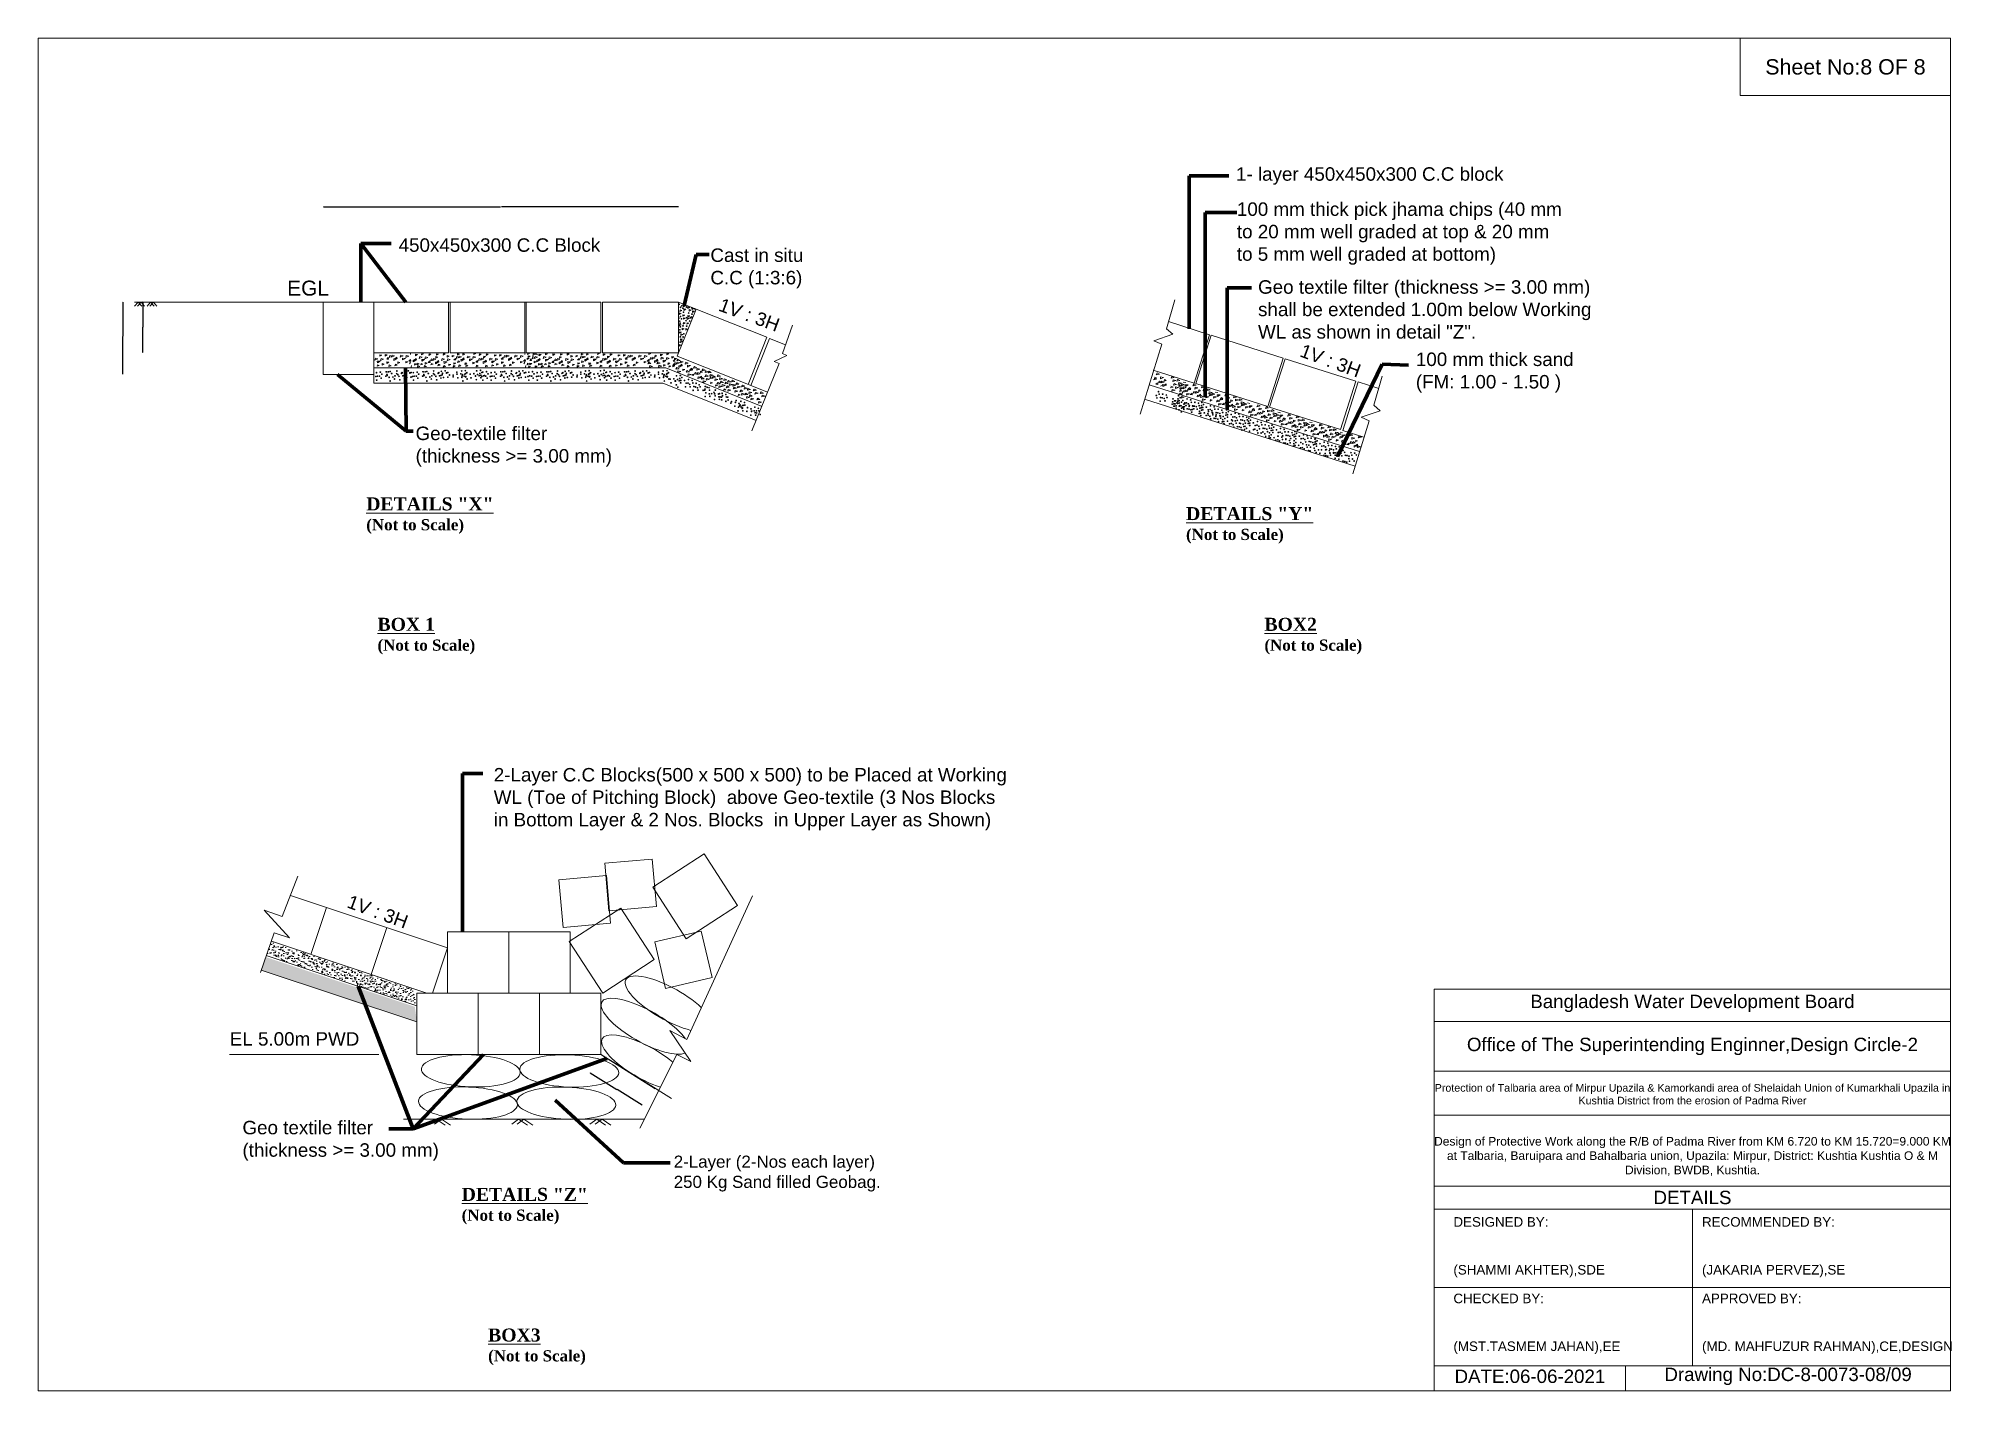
# Model space of a CAD drawing. Header units: inches. Extents: x 15 to 141071, y -30183 to 14738.
# Drawn here: x 36285 to 46291, y 7667 to 14738 of the extents above; entities that cross this region are included whole.
import ezdxf

# ---------------------------------------------------------------- set-up
doc = ezdxf.new("R2010")
doc.units = ezdxf.units.IN
doc.header["$MEASUREMENT"] = 0
doc.header["$PDMODE"] = 3
doc.layers.add('LINE', color=7, linetype='Continuous')
doc.layers.add('Long Section Labels', color=7, linetype='Continuous', lineweight=9)
doc.styles.get("Standard").update_dxf_attribs({"font": 'arial.ttf'})
doc.dimstyles.get("Standard").update_dxf_attribs({"dimtxt": 0.18, "dimasz": 0.18, "dimexe": 0.18, "dimexo": 0.0625, "dimgap": 0.09, "dimtad": 0, "dimtih": 1, "dimtoh": 1, "dimdec": 4, "dimzin": 0, "dimdsep": 46, "dimtxsty": 'Standard', "dimcen": 0.09, "dimadec": 0, "dimazin": 0, "dimtfac": 1, "dimtdec": 4, "dimtofl": 0, "dimtmove": 0, "dimatfit": 3, "dimfxl": 1, "dimtolj": 1, "dimtzin": 0, "dimarcsym": 0})

msp = doc.modelspace()

# ---------------------------------------------------------------- texts
at = {"color": 7, "lineweight": 20, "ltscale": 0.18, "char_height": 70.38, "width": 3482.07985402, "attachment_point": 1, "rotation": 339.7567096145}
for insert in [(39861.867817, 13381.339001), (42901.392189, 13141.91937), (37919.029075, 10261.132723)]:
    msp.add_mtext('1V : 3H', dxfattribs=dict(at, insert=insert))
at = {"layer": 'LINE', "color": 0, "linetype": 'ByBlock', "lineweight": 20, "ltscale": 0.5, "attachment_point": 1}
for s, insert, char_height in [('1- layer 450x450x300 C.C block', (42548.527861, 14063.247491), 70.38), ('100 mm thick pick jhama chips (40 mm\\Pto 20 mm well graded at top & 20 mm \\Pto 5 mm well graded at bottom) ', (42553.163096, 13879.584639), 70.38), ('450x450x300 C.C Block', (38169.669672, 13691.711448), 70.38), ('Cast in situ\\PC.C (1:3:6)', (39800.182908, 13638.879488), 70.38), ('EGL', (37586.950492, 13470.672134), 78.2739549), ('Geo textile filter (thickness >= 3.00 mm)\\Pshall be extended 1.00m below Working \\PWL as shown in detail "Z".', (42663.883563, 13472.548007), 70.38), ('100 mm thick sand \\P(FM: 1.00 - 1.50 )', (43489.058817, 13094.513779), 70.38), (' Geo-textile filter\\P (thickness >= 3.00 mm)', (38231.058712, 12707.27772), 70.38), ('2-Layer C.C Blocks(500 x 500 x 500) to be Placed at Working \\PWL (Toe of Pitching Block)  above Geo-textile (3 Nos Blocks \\Pin Bottom Layer & 2 Nos. Blocks  in Upper Layer as Shown)', (38667.28387, 10922.425939), 70.38), ('EL 5.00m PWD', (37286.810486, 9541.333631), 70.38), ('Geo textile filter \\P(thickness >= 3.00 mm) ', (37353.18296, 9077.70897), 70.38), ('2-Layer (2-Nos each layer) \\P250 Kg Sand filled Geobag.', (39608.299527, 8895.999617), 63.342)]:
    msp.add_mtext(s, dxfattribs=dict(at, insert=insert, char_height=char_height))
at = {"layer": 'LINE', "color": 7, "lineweight": 20, "ltscale": 0.5, "char_height": 47.53082451, "attachment_point": 1}
for s, insert, width in [('{\\fTimes New Roman|b1|i0|c0|p18;\\H1.432x;\\LDETAILS "X"\\P\\H0.8606x;\\l(Not to Scale)}', (38000.699309, 12337.330977), 747.17191137), ('{\\fTimes New Roman|b1|i0|c0|p18;\\H1.432x;\\LDETAILS "Y"\\P\\H0.8603x;\\l(Not to Scale)}', (42287.376139, 12286.481945), 737.82305412), ('{\\fTimes New Roman|b1|i0|c0|p18;\\H1.432x;\\LBOX 1\\P\\H0.8606x;\\l(Not to Scale)}', (38059.381685, 11707.724789), 747.17191137), ('{\\fTimes New Roman|b1|i0|c0|p18;\\H1.432x;\\LBOX2\\P\\H0.8606x;\\l(Not to Scale)}', (42697.272512, 11707.724789), 747.17191137), ('{\\fTimes New Roman|b1|i0|c0|p18;\\H1.432x;\\LDETAILS "Z"\\P\\H0.8603x;\\l(Not to Scale)}', (38499.555578, 8727.271237), 737.82305412), ('{\\fTimes New Roman|b1|i0|c0|p18;\\H1.432x;\\LBOX3\\P\\H0.8606x;\\l(Not to Scale)}', (38637.838379, 7991.926683), 747.17191137)]:
    msp.add_mtext(s, dxfattribs=dict(at, insert=insert, width=width))
at = {"layer": 'Long Section Labels', "attachment_point": 5}
for s, insert, char_height in [('Sheet No:8 OF 8', (45735.462354, 14587.692983), 80), ('Bangladesh Water Development Board', (44935.462354, 9691.692983), 70), ('Office of The Superintending Enginner,Design Circle-2', (44935.462354, 9466.692983), 70)]:
    msp.add_mtext(s, dxfattribs=dict(at, insert=insert, char_height=char_height))
at = {"layer": 'Long Section Labels'}
for s, insert, char_height, width, attachment_point in [('Protection of Talbaria area of Mirpur Upazila & Kamorkandi area of Shelaidah Union of Kumarkhali Upazila in Kushtia District from the erosion of Padma River', (44935.462354, 9216.692983), 40, 2800, 5), ('Design of Protective Work along the R/B of Padma River from KM 6.720 to KM 15.720=9.000 KM at Talbaria, Baruipara and Bahalbaria union, Upazila: Mirpur, District: Kushtia Kushtia O & M Division, BWDB, Kushtia.', (44935.462354, 8891.692983), 45, 2700, 5), ('DETAILS', (44935.462354, 8676.692983), 70, 2800, 5), ('DESIGNED BY:^J^J^J(SHAMMI AKHTER),SDE', (43685.462354, 8416.692983), 50, 1400, 4), ('RECOMMENDED BY:^J^J^J(JAKARIA PERVEZ),SE', (44985.462354, 8416.692983), 50, 1400, 4), ('CHECKED BY:^J^J^J(MST.TASMEM JAHAN),EE', (43685.462354, 8016.692983), 50, 1400, 4), ('APPROVED BY:^J^J^J(MD. MAHFUZUR RAHMAN),CE,DESIGN', (44985.462354, 8016.692983), 50, 1400, 4), ('DATE:06-06-2021', (44085.462354, 7741.692983), 70, 1400, 5), ('Drawing No:DC-8-0073-08/09', (45435.462354, 7741.692983), 70, 2200, 5)]:
    msp.add_mtext(s, dxfattribs=dict(at, insert=insert, char_height=char_height, width=width, attachment_point=attachment_point))

# ---------------------------------------------------------------- blocks, each defined once
blk = doc.blocks.new('*D28')
at = {"color": 0, "lineweight": -2, "ltscale": 0.5, "transparency": 16777216}
for p, q in [((36832, 13361), (36832, 13361)), ((36832, 13360), (36832, 13228)), ((36832, 13094), (36832, 13227)), ((36832, 13093), (36832, 13093))]:
    blk.add_line(p, q, dxfattribs=at)
at = {"color": 0, "linetype": 'Continuous', "ltscale": 0.5, "transparency": 16777216}
for points in [[(36832, 13360), (36832, 13360), (36832, 13361)], [(36832, 13094), (36832, 13094), (36832, 13093)]]:
    blk.add_solid(points, dxfattribs=at)
at = {"layer": 'Defpoints', "color": 0, "linetype": 'Continuous', "ltscale": 0.5, "transparency": 16777216}
for p in [(36832, 13361), (37030, 13361), (37043, 13093)]:
    blk.add_point(p, dxfattribs=at)
at = {"color": 0, "linetype": 'Continuous', "lineweight": 20, "ltscale": 0.5, "transparency": 16777216, "insert": (36832, 13227), "char_height": 0.85, "attachment_point": 5}
blk.add_mtext('\\A1;0.30m', dxfattribs=at)
blk = doc.blocks.new('*D29')
at = {"color": 0, "lineweight": -2, "ltscale": 0.5, "transparency": 16777216}
for p, q in [((36728, 13359), (36728, 13359)), ((36728, 13358), (36728, 13180)), ((36728, 12982), (36728, 13179)), ((36728, 12981), (36728, 12981))]:
    blk.add_line(p, q, dxfattribs=at)
at = {"color": 0, "linetype": 'Continuous', "ltscale": 0.5, "transparency": 16777216}
for points in [[(36728, 13358), (36728, 13358), (36728, 13359)], [(36728, 12982), (36728, 12982), (36728, 12981)]]:
    blk.add_solid(points, dxfattribs=at)
at = {"layer": 'Defpoints', "color": 0, "linetype": 'Continuous', "ltscale": 0.5, "transparency": 16777216}
for p in [(36728, 13359), (37001, 13359), (37001, 12981)]:
    blk.add_point(p, dxfattribs=at)
at = {"color": 0, "linetype": 'Continuous', "lineweight": 20, "ltscale": 0.5, "transparency": 16777216, "insert": (36728, 13180), "char_height": 0.85, "attachment_point": 5}
blk.add_mtext('\\A1;0.45m', dxfattribs=at)
blk = doc.blocks.new('*D30')
at = {"color": 0, "lineweight": -2, "ltscale": 0.5, "transparency": 16777216}
for p, q in [((37776, 13856), (37776, 13856)), ((37777, 13856), (38703, 13856)), ((39633, 13856), (38707, 13856)), ((39634, 13856), (39634, 13856))]:
    blk.add_line(p, q, dxfattribs=at)
at = {"color": 0, "linetype": 'Continuous', "ltscale": 0.5, "transparency": 16777216}
for points in [[(37777, 13856), (37777, 13856), (37776, 13856)], [(39633, 13856), (39633, 13856), (39634, 13856)]]:
    blk.add_solid(points, dxfattribs=at)
at = {"layer": 'Defpoints', "color": 0, "linetype": 'Continuous', "ltscale": 0.5, "transparency": 16777216}
for p in [(39634, 13856), (37776, 13359), (39634, 13359)]:
    blk.add_point(p, dxfattribs=at)
at = {"color": 0, "linetype": 'Continuous', "lineweight": 20, "ltscale": 0.5, "transparency": 16777216, "insert": (38705, 13856), "char_height": 0.85, "attachment_point": 5}
blk.add_mtext('\\A1;2.10m', dxfattribs=at)
blk = doc.blocks.new('*D31')
at = {"color": 0, "lineweight": -2, "ltscale": 0.5, "transparency": 16777216}
for p, q in [((39170, 9328), (39170, 9328)), ((39171, 9328), (39310, 9242)), ((39443, 9160), (39312, 9241)), ((39444, 9160), (39444, 9160))]:
    blk.add_line(p, q, dxfattribs=at)
at = {"color": 0, "linetype": 'Continuous', "ltscale": 0.5, "transparency": 16777216}
for points in [[(39171, 9328), (39171, 9328), (39170, 9328)], [(39443, 9160), (39443, 9160), (39444, 9160)]]:
    blk.add_solid(points, dxfattribs=at)
at = {"layer": 'Defpoints', "color": 0, "linetype": 'Continuous', "ltscale": 0.5, "transparency": 16777216}
for p in [(39229, 9424), (39503, 9255), (39444, 9160)]:
    blk.add_point(p, dxfattribs=at)
at = {"color": 0, "linetype": 'Continuous', "lineweight": 20, "ltscale": 0.5, "transparency": 16777216, "insert": (39311, 9242), "char_height": 0.85, "attachment_point": 5}
blk.add_mtext('\\A1;1.00m', dxfattribs=at)

# ---------------------------------------------------------------- dimensions: what is measured, and where the dimension line sits
at = {"color": 0, "linetype": 'Continuous', "lineweight": 20, "ltscale": 0.5}
dim = msp.add_linear_dim(base=(39634.161057, 13856.195453), p1=(37775.648652, 13358.858324), p2=(39634.161057, 13358.858324), text='2.10m', dimstyle='Standard', override={"dimtxt": 0.85, "dimasz": 1, "dimfxl": 0.15, "dimfxlon": 1}, dxfattribs=at)
dim.commit()
dim.dimension.update_dxf_attribs({"geometry": '*D30', "text_midpoint": (38704.904854, 13856.195453)})
for base, p1, p2, angle, text, override, picture, middle, dimtype in [((36728.258939, 13358.822721), (37001.23187, 12980.630307), (37001.23187, 13358.822721), 90, '0.45m', {"dimtxt": 0.85, "dimasz": 0.9, "dimfxl": 0.15, "dimfxlon": 1}, '*D29', (36728.258939, 13179.777555), 160), ((36832.173692, 13361.215419), (37042.783397, 13093.103424), (37030.455693, 13361.215419), 90, '0.30m', {"dimtxt": 0.85, "dimasz": 0.9, "dimfxl": 0.15, "dimfxlon": 1}, '*D28', (36832.173692, 13227.159422), 160), ((39443.915503, 9159.713313), (39229.141704, 9423.861255), (39502.77681, 9255.222086), 328.354797576, '1.00m', {"dimtxt": 0.85, "dimasz": 1, "dimfxl": 0.15, "dimfxlon": 1}, '*D31', (39311.039964, 9241.603466), 161)]:
    dim = msp.add_linear_dim(base=base, p1=p1, p2=p2, angle=angle, text=text, dimstyle='Standard', override=override, dxfattribs=at)
    dim.commit()
    dim.dimension.update_dxf_attribs({"geometry": picture, "text_midpoint": middle, "dimtype": dimtype})

# ---------------------------------------------------------------- hatches: boundary and pattern name
at = {"linetype": 'Continuous', "lineweight": 20, "ltscale": 0.5}
h = msp.add_hatch(dxfattribs=at)
h.set_pattern_fill('AR-CONC', scale=0.234291, angle=143.1300359183, style=0)
h.set_pattern_definition([(193.13, (34050.626, 13308.934), (-31.9067, 28.59807), [4.46324, -49.09565]), (138.13, (34050.626, 13308.934), (-20.2521, -40.7645), [3.5706, -39.27652]), (243.581, (34047.967, 13311.317), (-52.1588, -12.16616), [3.79317, -41.72486]), (189.3142, (34043.484, 13299.41), (-44.89894, 45.98697), [6.69486, -73.6435]), (239.7656, (34039.74, 13303.245), (-79.27906, -13.00256), [5.68975, -62.5873]), (134.314, (34043.484, 13299.41), (-79.2791, -13.0024), [5.3559, -58.9148]), (164.13, (34040.51, 13305.363), (-14.04161, 40.4811), [4.46324, -49.09565]), (109.13, (34040.51, 13305.363), (-37.4759, -25.835), [3.5706, -39.27652]), (214.5814, (34039.34, 13308.737), (-51.51748, 14.64596), [3.79317, -41.72486]), (180.63004, (34050.626, 13308.934), (-12.465208, -15.414186), [0, -38.80044, 0, -39.87162, 0, -39.4253]), (150.63004, (34050.626, 13308.934), (-26.60704, -9.38394), [0, -22.73278, 0, -37.9078, 0, -15.02625]), (110.63004, (34061.242, 13300.972), (-24.608773, 20.134366), [0, -14.87747, 0, -46.41771, 0, -61.59273]), (100.63004, (34066.003, 13297.4), (-31.33855, 16.05747), [0, -19.34071, 0, -30.82612, 0, -43.73976])])
h.paths.add_polyline_path([(37502.905073, 10012.132976), (37479.123266, 9944.480234), (38258.910762, 9684.550064), (38255.053241, 9711.552934), (38249.223639, 9752.360483), (38272.302071, 9755.657374)])
h = msp.add_hatch(dxfattribs=at)
h.set_pattern_fill('AR-SAND', scale=0.398294, angle=143.1300359183, style=0)
h.set_pattern_definition([(180.63004, (34046.712, 13298.304), (-11.186028, -15.976805), [0, -15.377354, 0, -17.198356, 0, -16.439605]), (150.63004, (34046.712, 13298.304), (-31.45388, -12.098), [0, -8.295678, 0, -13.85985, 0, -5.311257]), (110.63004, (34056.667, 13290.838), (-25.238156, 18.85711), [0, -5.05834, 0, -18.210024, 0, -23.7742]), (100.63004, (34056.667, 13290.838), (-29.6571, 11.14393), [0, -2.52917, 0, -11.937683, 0, -13.65752])])
h.paths.add_polyline_path([(37475.209507, 9933.850508), (37451.430515, 9866.205773), (38265.727574, 9594.772371), (38254.392006, 9674.122004)])
at = {"layer": 'LINE', "lineweight": 20, "ltscale": 0.5}
for points in [[(39639.105552, 13346.839298, -1), (39635.007532, 13346.839298, -1)], [(39645.367146, 13330.947974, -1), (39641.269125, 13330.947974, -1)], [(39652.979162, 13338.414222, -1), (39648.881141, 13338.414222, -1)], [(39658.147585, 13326.999318, -1), (39654.049564, 13326.999318, -1)], [(39677.733504, 13332.434882, -1), (39673.635483, 13332.434882, -1)], [(39704.547011, 13328.496274, -1), (39700.448991, 13328.496274, -1)], [(39721.896695, 13322.194503, -1), (39717.798674, 13322.194503, -1)], [(39638.209159, 13275.277101, -1), (39634.111139, 13275.277101, -1)], [(39641.936336, 13212.910881, -1), (39637.838316, 13212.910881, -1)], [(39643.81462, 13248.558832, -1), (39639.7166, 13248.558832, -1)], [(39645.200856, 13228.945998, -1), (39641.102836, 13228.945998, -1)], [(39645.821175, 13282.743349, -1), (39641.723154, 13282.743349, -1)], [(39650.989598, 13271.328445, -1), (39646.891578, 13271.328445, -1)], [(39658.806445, 13234.111511, -1), (39654.708424, 13234.111511, -1)], [(39661.960789, 13305.400856, -1), (39657.862768, 13305.400856, -1)], [(39674.57916, 13261.145537, -1), (39670.481139, 13261.145537, -1)], [(39677.84368, 13277.180654, -1), (39673.745659, 13277.180654, -1)], [(39678.12789, 13232.536068, -1), (39674.02987, 13232.536068, -1)], [(39688.774296, 13301.462249, -1), (39684.676276, 13301.462249, -1)], [(39693.900606, 13259.570094, -1), (39689.802585, 13259.570094, -1)], [(39697.165125, 13275.605211, -1), (39693.067105, 13275.605211, -1)], [(39706.12398, 13295.160477, -1), (39702.025959, 13295.160477, -1)], [(39644.358345, 13149.087235, -1), (39640.260325, 13149.087235, -1)], [(39644.93161, 13176.503652, -1), (39640.83359, 13176.503652, -1)], [(39660.131061, 13176.121261, -1), (39656.03304, 13176.121261, -1)], [(39663.395581, 13192.156378, -1), (39659.29756, 13192.156378, -1)], [(38052.542621, 12968.966038, -1), (38048.444601, 12968.966038, -1)], [(38056.679115, 12989.611821, -1), (38052.581095, 12989.611821, -1)], [(38057.292426, 12949.998256, -1), (38053.194405, 12949.998256, -1)], [(38061.42892, 12970.64404, -1), (38057.330899, 12970.64404, -1)], [(38072.194129, 12971.108925, -1), (38068.096108, 12971.108925, -1)], [(38076.330622, 12991.754709, -1), (38072.232602, 12991.754709, -1)], [(38080.09537, 12960.430619, -1), (38075.997349, 12960.430619, -1)], [(38084.231864, 12981.076403, -1), (38080.133843, 12981.076403, -1)], [(38105.216829, 12971.435271, -1), (38101.413439, 12969.909493, -1)], [(38107.695667, 12993.740985, -1), (38103.597647, 12993.740985, -1)], [(38111.317578, 12980.244996, -1), (38107.219557, 12980.244996, -1)], [(38112.445472, 12974.773204, -1), (38108.347451, 12974.773204, -1)], [(38117.751395, 12994.373723, -1), (38113.948005, 12992.847946, -1)], [(38122.862841, 12964.836874, -1), (38118.76482, 12964.836874, -1)], [(38127.347175, 12995.883873, -1), (38123.249154, 12995.883873, -1)], [(38127.612645, 12945.869092, -1), (38123.514625, 12945.869092, -1)], [(38135.248416, 12985.205567, -1), (38131.150396, 12985.205567, -1)], [(38142.514348, 12966.979761, -1), (38138.416327, 12966.979761, -1)], [(38150.41559, 12956.301455, -1), (38146.317569, 12956.301455, -1)], [(38153.121034, 12972.657773, -1), (38149.023013, 12972.657773, -1)], [(38161.671976, 12984.038885, -1), (38157.573956, 12984.038885, -1)], [(38162.848801, 12997.87015, -1), (38158.750781, 12997.87015, -1)], [(38167.598606, 12978.902368, -1), (38163.500585, 12978.902368, -1)], [(38173.879393, 12970.342413, -1), (38169.781373, 12970.342413, -1)], [(38178.629198, 12951.374632, -1), (38174.531177, 12951.374632, -1)], [(38186.673808, 12985.994018, -1), (38182.575788, 12985.994018, -1)], [(38190.40155, 12989.334731, -1), (38186.30353, 12989.334731, -1)], [(38193.5309, 12972.485301, -1), (38189.43288, 12972.485301, -1)], [(38200.62555, 12974.554163, -1), (38196.52753, 12974.554163, -1)], [(38201.432142, 12961.806995, -1), (38197.334121, 12961.806995, -1)], [(38202.834762, 12996.493736, -1), (38198.736742, 12996.493736, -1)], [(38207.584567, 12977.525955, -1), (38203.486546, 12977.525955, -1)], [(38209.176492, 12985.935275, -1), (38205.078472, 12985.935275, -1)], [(38214.226557, 12964.180543, -1), (38210.128536, 12964.180543, -1)], [(38222.486269, 12998.636624, -1), (38218.388249, 12998.636624, -1)], [(38230.387511, 12987.958318, -1), (38226.28949, 12987.958318, -1)], [(38236.727947, 12966.018745, -1), (38232.629926, 12966.018745, -1)], [(38237.028207, 12989.787907, -1), (38232.930187, 12989.787907, -1)], [(38244.79066, 12968.966038, -1), (38240.692639, 12968.966038, -1)], [(38248.927154, 12989.611821, -1), (38244.829133, 12989.611821, -1)], [(38249.540464, 12949.998256, -1), (38245.442444, 12949.998256, -1)], [(38253.676958, 12970.64404, -1), (38249.578938, 12970.64404, -1)], [(38264.442167, 12971.108925, -1), (38260.344146, 12971.108925, -1)], [(38268.578661, 12991.754709, -1), (38264.48064, 12991.754709, -1)], [(38272.343409, 12960.430619, -1), (38268.245388, 12960.430619, -1)], [(38276.479902, 12981.076403, -1), (38272.381882, 12981.076403, -1)], [(38297.464868, 12971.435271, -1), (38293.661477, 12969.909493, -1)], [(38299.943706, 12993.740985, -1), (38295.845685, 12993.740985, -1)], [(38303.565616, 12980.244996, -1), (38299.467596, 12980.244996, -1)], [(38304.69351, 12974.773204, -1), (38300.59549, 12974.773204, -1)], [(38309.999433, 12994.373723, -1), (38306.196043, 12992.847946, -1)], [(38315.110879, 12964.836874, -1), (38311.012859, 12964.836874, -1)], [(38319.595213, 12995.883873, -1), (38315.497193, 12995.883873, -1)], [(38319.860684, 12945.869092, -1), (38315.762663, 12945.869092, -1)], [(38327.496455, 12985.205567, -1), (38323.398434, 12985.205567, -1)], [(38334.762386, 12966.979761, -1), (38330.664366, 12966.979761, -1)], [(38342.663628, 12956.301455, -1), (38338.565608, 12956.301455, -1)], [(38345.369073, 12972.657773, -1), (38341.271052, 12972.657773, -1)], [(38353.920015, 12984.038885, -1), (38349.821994, 12984.038885, -1)], [(38355.09684, 12997.87015, -1), (38350.998819, 12997.87015, -1)], [(38359.846644, 12978.902368, -1), (38355.748624, 12978.902368, -1)], [(38366.127432, 12970.342413, -1), (38362.029411, 12970.342413, -1)], [(38370.877236, 12951.374632, -1), (38366.779215, 12951.374632, -1)], [(38378.921847, 12985.994018, -1), (38374.823826, 12985.994018, -1)], [(38382.649589, 12989.334731, -1), (38378.551568, 12989.334731, -1)], [(38385.778939, 12972.485301, -1), (38381.680918, 12972.485301, -1)], [(38392.873589, 12974.554163, -1), (38388.775568, 12974.554163, -1)], [(38393.68018, 12961.806995, -1), (38389.58216, 12961.806995, -1)], [(38395.082801, 12996.493736, -1), (38390.98478, 12996.493736, -1)], [(38399.832605, 12977.525955, -1), (38395.734584, 12977.525955, -1)], [(38401.424531, 12985.935275, -1), (38397.32651, 12985.935275, -1)], [(38406.474596, 12964.180543, -1), (38402.376575, 12964.180543, -1)], [(38414.734308, 12998.636624, -1), (38410.636287, 12998.636624, -1)], [(38422.635549, 12987.958318, -1), (38418.537529, 12987.958318, -1)], [(38428.975985, 12966.018745, -1), (38424.877965, 12966.018745, -1)], [(38429.276246, 12989.787907, -1), (38425.178225, 12989.787907, -1)], [(38437.526928, 12977.399857, -1), (38433.428907, 12977.399857, -1)], [(38456.828994, 12967.974432, -1), (38452.730974, 12967.974432, -1)], [(38457.478695, 12976.755793, -1), (38453.380675, 12976.755793, -1)], [(38476.780762, 12991.684297, -1), (38472.682741, 12991.684297, -1)], [(38477.108337, 12981.289411, -1), (38473.010316, 12981.289411, -1)], [(38481.858142, 12962.32163, -1), (38477.760121, 12962.32163, -1)], [(38496.759844, 12983.432299, -1), (38492.661824, 12983.432299, -1)], [(38501.252575, 12997.87015, -1), (38497.154554, 12997.87015, -1)], [(38502.631377, 12964.836874, -1), (38498.533356, 12964.836874, -1)], [(38504.661086, 12972.753993, -1), (38500.563065, 12972.753993, -1)], [(38506.002379, 12978.902368, -1), (38501.904359, 12978.902368, -1)], [(38507.381181, 12945.869092, -1), (38503.283161, 12945.869092, -1)], [(38514.49188, 12971.319992, -1), (38510.393859, 12971.319992, -1)], [(38517.991463, 12981.998852, -1), (38513.893443, 12981.998852, -1)], [(38520.904082, 13000.013037, -1), (38516.806061, 13000.013037, -1)], [(38522.282884, 12966.979761, -1), (38518.184863, 12966.979761, -1)], [(38523.041528, 12984.598049, -1), (38518.943507, 12984.598049, -1)], [(38523.042822, 12969.423048, -1), (38518.944801, 12969.423048, -1)], [(38528.805323, 12989.334731, -1), (38524.707303, 12989.334731, -1)], [(38530.184125, 12956.301455, -1), (38526.086105, 12956.301455, -1)], [(38545.844472, 12981.752355, -1), (38541.746452, 12981.752355, -1)], [(38550.594277, 12962.784574, -1), (38546.496256, 12962.784574, -1)], [(38565.495979, 12983.895243, -1), (38561.397959, 12983.895243, -1)], [(38573.397221, 12973.216936, -1), (38569.2992, 12973.216936, -1)], [(38573.626234, 12971.654707, -1), (38569.528213, 12971.654707, -1)], [(38578.376038, 12952.686926, -1), (38574.278018, 12952.686926, -1)], [(38579.845694, 12999.246525, -1), (38575.747673, 12999.246525, -1)], [(38584.595498, 12980.278744, -1), (38580.497478, 12980.278744, -1)], [(38593.277741, 12973.797595, -1), (38589.17972, 12973.797595, -1)], [(38596.198871, 12985.546244, -1), (38592.10085, 12985.546244, -1)], [(38599.497201, 13001.389413, -1), (38595.399181, 13001.389413, -1)], [(38601.178982, 12963.119289, -1), (38597.080962, 12963.119289, -1)], [(38601.598376, 12975.359824, -1), (38597.500356, 12975.359824, -1)], [(38607.266364, 12968.966038, -1), (38603.168343, 12968.966038, -1)], [(38607.398443, 12990.711107, -1), (38603.300422, 12990.711107, -1)], [(38611.402858, 12992.36461, -1), (38607.304837, 12992.36461, -1)], [(38612.016168, 12949.998256, -1), (38607.918148, 12949.998256, -1)], [(38616.152662, 12973.396828, -1), (38612.054642, 12973.396828, -1)], [(38620.901737, 12975.113327, -1), (38616.803716, 12975.113327, -1)], [(38626.917871, 12971.108925, -1), (38622.819851, 12971.108925, -1)], [(38631.054365, 12994.507498, -1), (38626.956344, 12994.507498, -1)], [(38634.819113, 12960.430619, -1), (38630.721092, 12960.430619, -1)], [(38638.955607, 12983.829191, -1), (38634.857586, 12983.829191, -1)], [(38651.388818, 12968.966038, -1), (38647.290798, 12968.966038, -1)], [(38655.525312, 12989.611821, -1), (38651.427292, 12989.611821, -1)], [(38656.138623, 12949.998256, -1), (38652.040602, 12949.998256, -1)], [(38660.275117, 12970.64404, -1), (38656.177096, 12970.64404, -1)], [(38671.040326, 12971.108925, -1), (38666.942305, 12971.108925, -1)], [(38675.176819, 12991.754709, -1), (38671.078799, 12991.754709, -1)], [(38678.941567, 12960.430619, -1), (38674.843547, 12960.430619, -1)], [(38683.078061, 12981.076403, -1), (38678.98004, 12981.076403, -1)], [(38704.063026, 12971.435271, -1), (38700.259636, 12969.909493, -1)], [(38706.541864, 12993.740985, -1), (38702.443844, 12993.740985, -1)], [(38710.163775, 12980.244996, -1), (38706.065754, 12980.244996, -1)], [(38711.291669, 12974.773204, -1), (38707.193648, 12974.773204, -1)], [(38716.597592, 12994.373723, -1), (38712.794202, 12992.847946, -1)], [(38721.709038, 12964.836874, -1), (38717.611017, 12964.836874, -1)], [(38726.193372, 12995.883873, -1), (38722.095351, 12995.883873, -1)], [(38726.458842, 12945.869092, -1), (38722.360822, 12945.869092, -1)], [(38734.094613, 12985.205567, -1), (38729.996593, 12985.205567, -1)], [(38741.360545, 12966.979761, -1), (38737.262524, 12966.979761, -1)], [(38749.261787, 12956.301455, -1), (38745.163766, 12956.301455, -1)], [(38751.967231, 12972.657773, -1), (38747.86921, 12972.657773, -1)], [(38760.518173, 12984.038885, -1), (38756.420153, 12984.038885, -1)], [(38761.694998, 12997.87015, -1), (38757.596978, 12997.87015, -1)], [(38766.444803, 12978.902368, -1), (38762.346782, 12978.902368, -1)], [(38772.72559, 12970.342413, -1), (38768.62757, 12970.342413, -1)], [(38777.475395, 12951.374632, -1), (38773.377374, 12951.374632, -1)], [(38785.520005, 12985.994018, -1), (38781.421985, 12985.994018, -1)], [(38789.247747, 12989.334731, -1), (38785.149727, 12989.334731, -1)], [(38792.377097, 12972.485301, -1), (38788.279077, 12972.485301, -1)], [(38799.471747, 12974.554163, -1), (38795.373727, 12974.554163, -1)], [(38800.278339, 12961.806995, -1), (38796.180318, 12961.806995, -1)], [(38801.680959, 12996.493736, -1), (38797.582939, 12996.493736, -1)], [(38806.430764, 12977.525955, -1), (38802.332743, 12977.525955, -1)], [(38808.022689, 12985.935275, -1), (38803.924669, 12985.935275, -1)], [(38813.072754, 12964.180543, -1), (38808.974734, 12964.180543, -1)], [(38821.332466, 12998.636624, -1), (38817.234446, 12998.636624, -1)], [(38829.233708, 12987.958318, -1), (38825.135687, 12987.958318, -1)], [(38835.574144, 12966.018745, -1), (38831.476123, 12966.018745, -1)], [(38835.874404, 12989.787907, -1), (38831.776384, 12989.787907, -1)], [(38848.180064, 12968.966038, -1), (38844.082044, 12968.966038, -1)], [(38852.316558, 12992.36461, -1), (38848.218538, 12992.36461, -1)], [(38852.929869, 12949.998256, -1), (38848.831848, 12949.998256, -1)], [(38857.066363, 12973.396828, -1), (38852.968342, 12973.396828, -1)], [(38867.831572, 12971.108925, -1), (38863.733551, 12971.108925, -1)], [(38871.968065, 12994.507498, -1), (38867.870045, 12994.507498, -1)], [(38875.732813, 12960.430619, -1), (38871.634793, 12960.430619, -1)], [(38879.869307, 12983.829191, -1), (38875.771286, 12983.829191, -1)], [(38892.302519, 12968.966038, -1), (38888.204498, 12968.966038, -1)], [(38896.439013, 12989.611821, -1), (38892.340992, 12989.611821, -1)], [(38897.052323, 12949.998256, -1), (38892.954303, 12949.998256, -1)], [(38901.188817, 12970.64404, -1), (38897.090797, 12970.64404, -1)], [(38911.954026, 12971.108925, -1), (38907.856005, 12971.108925, -1)], [(38916.09052, 12991.754709, -1), (38911.992499, 12991.754709, -1)], [(38919.855268, 12960.430619, -1), (38915.757247, 12960.430619, -1)], [(38923.991761, 12981.076403, -1), (38919.893741, 12981.076403, -1)], [(38944.976726, 12971.435271, -1), (38941.173336, 12969.909493, -1)], [(38947.455565, 12993.740985, -1), (38943.357544, 12993.740985, -1)], [(38951.077475, 12980.244996, -1), (38946.979454, 12980.244996, -1)], [(38952.205369, 12974.773204, -1), (38948.107349, 12974.773204, -1)], [(38957.511292, 12994.373723, -1), (38953.707902, 12992.847946, -1)], [(38962.622738, 12964.836874, -1), (38958.524718, 12964.836874, -1)], [(38967.107072, 12995.883873, -1), (38963.009052, 12995.883873, -1)], [(38967.372543, 12945.869092, -1), (38963.274522, 12945.869092, -1)], [(38975.008314, 12985.205567, -1), (38970.910293, 12985.205567, -1)], [(38982.274245, 12966.979761, -1), (38978.176225, 12966.979761, -1)], [(38990.175487, 12956.301455, -1), (38986.077466, 12956.301455, -1)], [(38992.880931, 12972.657773, -1), (38988.782911, 12972.657773, -1)], [(39001.431874, 12984.038885, -1), (38997.333853, 12984.038885, -1)], [(39002.608699, 12997.87015, -1), (38998.510678, 12997.87015, -1)], [(39007.358503, 12978.902368, -1), (39003.260483, 12978.902368, -1)], [(39013.639291, 12970.342413, -1), (39009.54127, 12970.342413, -1)], [(39018.389095, 12951.374632, -1), (39014.291074, 12951.374632, -1)], [(39026.433706, 12985.994018, -1), (39022.335685, 12985.994018, -1)], [(39030.161448, 12989.334731, -1), (39026.063427, 12989.334731, -1)], [(39033.290798, 12972.485301, -1), (39029.192777, 12972.485301, -1)], [(39040.385448, 12974.554163, -1), (39036.287427, 12974.554163, -1)], [(39041.192039, 12961.806995, -1), (39037.094019, 12961.806995, -1)], [(39042.59466, 12996.493736, -1), (39038.496639, 12996.493736, -1)], [(39047.344464, 12977.525955, -1), (39043.246443, 12977.525955, -1)], [(39048.93639, 12985.935275, -1), (39044.838369, 12985.935275, -1)], [(39053.986455, 12964.180543, -1), (39049.888434, 12964.180543, -1)], [(39062.246167, 12998.636624, -1), (39058.148146, 12998.636624, -1)], [(39070.147408, 12987.958318, -1), (39066.049388, 12987.958318, -1)], [(39076.487844, 12966.018745, -1), (39072.389824, 12966.018745, -1)], [(39076.788105, 12989.787907, -1), (39072.690084, 12989.787907, -1)], [(39085.038787, 12977.399857, -1), (39080.940766, 12977.399857, -1)], [(39104.340853, 12967.974432, -1), (39100.242833, 12967.974432, -1)], [(39104.990554, 12976.755793, -1), (39100.892534, 12976.755793, -1)], [(39124.292621, 12991.684297, -1), (39120.1946, 12991.684297, -1)], [(39124.620196, 12981.289411, -1), (39120.522175, 12981.289411, -1)], [(39129.370001, 12962.32163, -1), (39125.27198, 12962.32163, -1)], [(39144.271703, 12983.432299, -1), (39140.173683, 12983.432299, -1)], [(39148.764434, 12997.87015, -1), (39144.666413, 12997.87015, -1)], [(39150.143236, 12964.836874, -1), (39146.045215, 12964.836874, -1)], [(39152.172945, 12972.753993, -1), (39148.074924, 12972.753993, -1)], [(39153.514238, 12978.902368, -1), (39149.416218, 12978.902368, -1)], [(39154.89304, 12945.869092, -1), (39150.79502, 12945.869092, -1)], [(39162.003739, 12971.319992, -1), (39157.905718, 12971.319992, -1)], [(39165.503322, 12981.998852, -1), (39161.405302, 12981.998852, -1)], [(39168.415941, 13000.013037, -1), (39164.31792, 13000.013037, -1)], [(39169.794743, 12966.979761, -1), (39165.696722, 12966.979761, -1)], [(39170.553387, 12984.598049, -1), (39166.455366, 12984.598049, -1)], [(39170.554681, 12969.423048, -1), (39166.45666, 12969.423048, -1)], [(39176.317182, 12989.334731, -1), (39172.219162, 12989.334731, -1)], [(39177.695984, 12956.301455, -1), (39173.597964, 12956.301455, -1)], [(39193.356331, 12981.752355, -1), (39189.25831, 12981.752355, -1)], [(39198.106136, 12962.784574, -1), (39194.008115, 12962.784574, -1)], [(39213.007838, 12983.895243, -1), (39208.909818, 12983.895243, -1)], [(39220.90908, 12973.216936, -1), (39216.811059, 12973.216936, -1)], [(39221.138093, 12971.654707, -1), (39217.040072, 12971.654707, -1)], [(39225.887897, 12952.686926, -1), (39221.789877, 12952.686926, -1)], [(39227.357553, 12999.246525, -1), (39223.259532, 12999.246525, -1)], [(39232.107357, 12980.278744, -1), (39228.009337, 12980.278744, -1)], [(39240.7896, 12973.797595, -1), (39236.691579, 12973.797595, -1)], [(39243.71073, 12985.546244, -1), (39239.612709, 12985.546244, -1)], [(39247.00906, 13001.389413, -1), (39242.91104, 13001.389413, -1)], [(39248.690841, 12963.119289, -1), (39244.592821, 12963.119289, -1)], [(39249.110235, 12975.359824, -1), (39245.012215, 12975.359824, -1)], [(39254.778223, 12968.966038, -1), (39250.680202, 12968.966038, -1)], [(39254.910302, 12990.711107, -1), (39250.812281, 12990.711107, -1)], [(39258.914717, 12992.36461, -1), (39254.816696, 12992.36461, -1)], [(39259.528027, 12949.998256, -1), (39255.430007, 12949.998256, -1)], [(39263.664521, 12973.396828, -1), (39259.566501, 12973.396828, -1)], [(39268.413596, 12975.113327, -1), (39264.315575, 12975.113327, -1)], [(39274.42973, 12971.108925, -1), (39270.33171, 12971.108925, -1)], [(39278.566224, 12994.507498, -1), (39274.468203, 12994.507498, -1)], [(39282.330972, 12960.430619, -1), (39278.232951, 12960.430619, -1)], [(39286.467465, 12983.829191, -1), (39282.369445, 12983.829191, -1)], [(39298.900677, 12968.966038, -1), (39294.802657, 12968.966038, -1)], [(39303.037171, 12989.611821, -1), (39298.939151, 12989.611821, -1)], [(39303.650482, 12949.998256, -1), (39299.552461, 12949.998256, -1)], [(39307.786976, 12970.64404, -1), (39303.688955, 12970.64404, -1)], [(39318.552185, 12971.108925, -1), (39314.454164, 12971.108925, -1)], [(39322.688678, 12991.754709, -1), (39318.590658, 12991.754709, -1)], [(39326.453426, 12960.430619, -1), (39322.355405, 12960.430619, -1)], [(39330.58992, 12981.076403, -1), (39326.491899, 12981.076403, -1)], [(39351.574885, 12971.435271, -1), (39347.771495, 12969.909493, -1)], [(39354.053723, 12993.740985, -1), (39349.955703, 12993.740985, -1)], [(39357.675634, 12980.244996, -1), (39353.577613, 12980.244996, -1)], [(39358.803528, 12974.773204, -1), (39354.705507, 12974.773204, -1)], [(39364.109451, 12994.373723, -1), (39360.306061, 12992.847946, -1)], [(39369.220897, 12964.836874, -1), (39365.122876, 12964.836874, -1)], [(39373.705231, 12995.883873, -1), (39369.60721, 12995.883873, -1)], [(39373.970701, 12945.869092, -1), (39369.872681, 12945.869092, -1)], [(39381.606472, 12985.205567, -1), (39377.508452, 12985.205567, -1)], [(39388.872404, 12966.979761, -1), (39384.774383, 12966.979761, -1)], [(39396.773646, 12956.301455, -1), (39392.675625, 12956.301455, -1)], [(39399.47909, 12972.657773, -1), (39395.381069, 12972.657773, -1)], [(39408.030032, 12984.038885, -1), (39403.932012, 12984.038885, -1)], [(39409.206857, 12997.87015, -1), (39405.108837, 12997.87015, -1)], [(39413.956662, 12978.902368, -1), (39409.858641, 12978.902368, -1)], [(39420.237449, 12970.342413, -1), (39416.139428, 12970.342413, -1)], [(39424.987254, 12951.374632, -1), (39420.889233, 12951.374632, -1)], [(39433.031864, 12985.994018, -1), (39428.933844, 12985.994018, -1)], [(39436.759606, 12989.334731, -1), (39432.661586, 12989.334731, -1)], [(39439.888956, 12972.485301, -1), (39435.790936, 12972.485301, -1)], [(39446.983606, 12974.554163, -1), (39442.885586, 12974.554163, -1)], [(39447.790198, 12961.806995, -1), (39443.692177, 12961.806995, -1)], [(39449.192818, 12996.493736, -1), (39445.094797, 12996.493736, -1)], [(39453.942622, 12977.525955, -1), (39449.844602, 12977.525955, -1)], [(39455.534548, 12985.935275, -1), (39451.436528, 12985.935275, -1)], [(39460.584613, 12964.180543, -1), (39456.486592, 12964.180543, -1)], [(39468.844325, 12998.636624, -1), (39464.746305, 12998.636624, -1)], [(39476.745567, 12987.958318, -1), (39472.647546, 12987.958318, -1)], [(39483.086003, 12966.018745, -1), (39478.987982, 12966.018745, -1)], [(39483.386263, 12989.787907, -1), (39479.288243, 12989.787907, -1)], [(39491.636945, 12977.399857, -1), (39487.538925, 12977.399857, -1)], [(39510.939012, 12967.974432, -1), (39506.840991, 12967.974432, -1)], [(39511.588713, 12976.755793, -1), (39507.490692, 12976.755793, -1)], [(39530.890779, 12991.684297, -1), (39526.792759, 12991.684297, -1)], [(39531.218355, 12981.289411, -1), (39527.120334, 12981.289411, -1)], [(39535.968159, 12962.32163, -1), (39531.870138, 12962.32163, -1)], [(39550.869862, 12983.432299, -1), (39546.771841, 12983.432299, -1)], [(39555.362592, 12997.87015, -1), (39551.264572, 12997.87015, -1)], [(39556.741394, 12964.836874, -1), (39552.643374, 12964.836874, -1)], [(39558.771103, 12972.753993, -1), (39554.673083, 12972.753993, -1)], [(39560.112397, 12978.902368, -1), (39556.014376, 12978.902368, -1)], [(39561.491199, 12945.869092, -1), (39557.393178, 12945.869092, -1)], [(39568.601897, 12971.319992, -1), (39564.503877, 12971.319992, -1)], [(39572.101481, 12981.998852, -1), (39568.00346, 12981.998852, -1)], [(39575.014099, 13000.013037, -1), (39570.916079, 13000.013037, -1)], [(39576.392901, 12966.979761, -1), (39572.294881, 12966.979761, -1)], [(39577.151545, 12984.598049, -1), (39573.053525, 12984.598049, -1)], [(39577.15284, 12969.423048, -1), (39573.054819, 12969.423048, -1)], [(39582.915341, 12989.334731, -1), (39578.81732, 12989.334731, -1)], [(39584.294143, 12956.301455, -1), (39580.196122, 12956.301455, -1)], [(39591.236228, 12954.956473, -1), (39587.138207, 12954.956473, -1)], [(39595.986032, 12935.988691, -1), (39591.888012, 12935.988691, -1)], [(39610.887735, 12957.09936, -1), (39606.789714, 12957.09936, -1)], [(39618.788977, 12946.421054, -1), (39614.690956, 12946.421054, -1)], [(39619.017989, 12944.858825, -1), (39614.919969, 12944.858825, -1)], [(39623.767794, 12925.891044, -1), (39619.669773, 12925.891044, -1)], [(39625.23745, 12972.450643, -1), (39621.139429, 12972.450643, -1)], [(39629.987254, 12953.482862, -1), (39625.889234, 12953.482862, -1)], [(39631.831839, 12913.513972, -1), (39627.733818, 12913.513972, -1)], [(39638.669497, 12947.001713, -1), (39634.571476, 12947.001713, -1)], [(39641.590627, 12958.750362, -1), (39637.492606, 12958.750362, -1)], [(39644.888957, 12974.593531, -1), (39640.790936, 12974.593531, -1)], [(39646.570738, 12936.323407, -1), (39642.472717, 12936.323407, -1)], [(39646.990132, 12948.563942, -1), (39642.892111, 12948.563942, -1)], [(39652.790198, 12963.915225, -1), (39648.692178, 12963.915225, -1)], [(39666.293493, 12948.317444, -1), (39662.195472, 12948.317444, -1)], [(39671.482562, 12914.289495, -1), (39667.733482, 12915.944237, -1)], [(39674.796211, 12933.560123, -1), (39671.047131, 12935.214865, -1)], [(39684.714965, 12934.025433, -1), (39680.965886, 12935.680176, -1)], [(39688.028615, 12953.296061, -1), (39684.279535, 12954.950804, -1)], [(39693.639697, 12927.58545, -1), (39689.890618, 12929.240193, -1)], [(39696.556358, 12914.625939, -1), (39692.807278, 12916.280681, -1)], [(39706.872101, 12947.321388, -1), (39703.123021, 12948.976131, -1)], [(39709.788762, 12934.361877, -1), (39706.039682, 12936.016619, -1)], [(39715.161699, 12915.743884, -1), (39711.412619, 12917.398627, -1)], [(39723.968903, 12913.690802, -1), (39720.219823, 12915.345545, -1)], [(39727.282552, 12932.96143, -1), (39723.533473, 12934.616173, -1)], [(39734.005186, 12909.769212, -1), (39730.256106, 12911.423954, -1)], [(39742.841353, 12924.936176, -1), (39739.092274, 12926.590918, -1)], [(39749.042699, 12914.027246, -1), (39745.29362, 12915.681989, -1)], [(39775.622434, 12916.13899, -1), (39771.873354, 12917.793733, -1)], [(39785.077423, 12912.657441, -1), (39780.981792, 12912.797356, -1)], [(39794.46592, 12910.164318, -1), (39790.71684, 12911.81906, -1)], [(39711.84805, 12896.473256, -1), (39708.09897, 12898.127999, -1)], [(39736.921846, 12896.8097, -1), (39733.172766, 12898.464443, -1)], [(39764.347824, 12896.733508, -1), (39760.252192, 12896.873423, -1)], [(39772.308784, 12896.868362, -1), (39768.559705, 12898.523105, -1)], [(39773.486388, 12902.329672, -1), (39769.737308, 12903.984415, -1)], [(39774.513281, 12864.301032, -1), (39770.764201, 12865.955774, -1)], [(39777.82693, 12883.57166, -1), (39774.077851, 12885.226402, -1)], [(39796.670417, 12877.596987, -1), (39792.921337, 12879.25173, -1)], [(39797.382581, 12897.204806, -1), (39793.633501, 12898.859549, -1)], [(39799.587078, 12864.637476, -1), (39795.837998, 12866.292218, -1)], [(39808.666687, 12878.508642, -1), (39804.917607, 12880.163385, -1)], [(39821.085116, 12885.467877, -1), (39817.336036, 12887.12262, -1)], [(39823.40893, 12848.737771, -1), (39819.65985, 12850.392514, -1)], [(39824.433023, 12878.375609, -1), (39820.683943, 12880.030352, -1)], [(39826.722579, 12868.008399, -1), (39822.9735, 12869.663142, -1)], [(39827.746672, 12897.646237, -1), (39823.997593, 12899.30098, -1)], [(39844.747541, 12877.161025, -1), (39840.998461, 12878.815768, -1)], [(39845.566066, 12862.033726, -1), (39841.816986, 12863.688469, -1)], [(39848.482727, 12849.074215, -1), (39844.733647, 12850.728958, -1)], [(39849.50682, 12878.712053, -1), (39845.75774, 12880.366796, -1)], [(39852.892004, 12861.061674, -1), (39849.142924, 12862.716417, -1)], [(39860.458451, 12860.970435, -1), (39856.709372, 12862.625178, -1)], [(39861.146132, 12846.079392, -1), (39857.397052, 12847.734135, -1)], [(39863.772101, 12880.241063, -1), (39860.023021, 12881.895806, -1)], [(39865.310433, 12868.020909, -1), (39861.561353, 12869.675651, -1)], [(39882.473808, 12838.675221, -1), (39878.724728, 12840.329964, -1)], [(39882.615587, 12874.266391, -1), (39878.866508, 12875.921133, -1)], [(39885.532248, 12861.306879, -1), (39881.783168, 12862.961622, -1)], [(39892.346269, 12860.299229, -1), (39888.597189, 12861.953972, -1)], [(39894.892237, 12845.634456, -1), (39891.143157, 12847.289199, -1)], [(39908.74486, 12829.217597, -1), (39904.99578, 12830.87234, -1)], [(39912.885072, 12836.988895, -1), (39909.135992, 12838.643638, -1)], [(39929.360261, 12813.939586, -1), (39925.611181, 12815.594329, -1)], [(39932.67391, 12833.210214, -1), (39928.92483, 12834.864957, -1)], [(39936.571586, 12842.852261, -1), (39932.822506, 12844.507004, -1)], [(39949.380316, 12807.85262, -1), (39945.631236, 12809.507363, -1)], [(39951.517397, 12827.235541, -1), (39947.768317, 12828.890284, -1)], [(39954.434057, 12814.27603, -1), (39950.684978, 12815.930773, -1)], [(39958.143798, 12819.359278, -1), (39954.394719, 12821.01402, -1)], [(39961.457448, 12838.629906, -1), (39957.708368, 12840.284648, -1)], [(39962.848736, 12808.994549, -1), (39959.099657, 12810.649291, -1)], [(39970.36236, 12817.351019, -1), (39966.61328, 12819.005762, -1)], [(39976.03195, 12817.689728, -1), (39972.28287, 12819.344471, -1)], [(39980.300934, 12832.655233, -1), (39976.551854, 12834.309976, -1)], [(39983.217595, 12819.695722, -1), (39979.468515, 12821.350464, -1)], [(39995.74419, 12805.878724, -1), (39991.99511, 12807.533467, -1)], [(40033.914239, 12808.153911, -1), (40030.165159, 12809.808654, -1)], [(42133.613749, 12868.926422, -1), (42129.754598, 12870.30509, -1)], [(42137.462007, 12856.212385, -1), (42133.602856, 12857.591053, -1)], [(42145.380948, 12889.569503, -1), (42141.521797, 12890.948171, -1)], [(42149.229206, 12876.855466, -1), (42145.370055, 12878.234134, -1)], [(42154.029138, 12839.215741, -1), (42150.169987, 12840.594409, -1)], [(42155.937392, 12858.675852, -1), (42152.078241, 12860.054521, -1)], [(42164.870235, 12857.26649, -1), (42161.011084, 12858.645159, -1)], [(42166.77849, 12876.726602, -1), (42162.919339, 12878.10527, -1)], [(42175.164349, 12854.082615, -1), (42171.305198, 12855.461283, -1)], [(42179.012607, 12841.368577, -1), (42175.153456, 12842.747245, -1)], [(42186.005447, 12872.133364, -1), (42182.146296, 12873.512032, -1)], [(42189.853705, 12859.419327, -1), (42185.994554, 12860.797995, -1)], [(42217.064083, 12824.883893, -1), (42212.97684, 12824.58688, -1)], [(42219.126022, 12836.813358, -1), (42215.038779, 12836.516346, -1)], [(42221.26741, 12852.853915, -1), (42217.180167, 12852.556902, -1)], [(42225.249609, 12827.045069, -1), (42221.162366, 12826.748056, -1)], [(42225.718478, 12814.806329, -1), (42221.631235, 12814.509316, -1)], [(42229.501458, 12814.357509, -1), (42225.414215, 12814.060496, -1)], [(42229.921805, 12842.776351, -1), (42225.834562, 12842.479338, -1)], [(42231.563398, 12826.286974, -1), (42227.476155, 12825.989962, -1)], [(42233.704786, 12842.327531, -1), (42229.617543, 12842.030518, -1)], [(42237.686985, 12816.518685, -1), (42233.599742, 12816.221672, -1)], [(42242.359181, 12832.249967, -1), (42238.271938, 12831.952954, -1)], [(42244.520069, 12828.198272, -1), (42240.432826, 12827.90126, -1)], [(42245.272228, 12841.086198, -1), (42241.184985, 12840.789185, -1)], [(42247.334167, 12853.015664, -1), (42243.246924, 12852.718651, -1)], [(42249.475555, 12869.05622, -1), (42245.388312, 12868.759207, -1)], [(42253.457755, 12843.247375, -1), (42249.370511, 12842.950362, -1)], [(42253.926623, 12831.008635, -1), (42249.83938, 12830.711622, -1)], [(42254.069995, 12814.096014, -1), (42250.210844, 12815.474682, -1)], [(42256.957445, 12817.671888, -1), (42252.870202, 12817.374876, -1)], [(42258.12995, 12858.978657, -1), (42254.042707, 12858.681644, -1)], [(42263.928939, 12815.278983, -1), (42260.069788, 12816.657652, -1)], [(42265.837194, 12834.739095, -1), (42261.978043, 12836.117763, -1)], [(42272.728214, 12844.400578, -1), (42268.640971, 12844.103565, -1)], [(42273.296951, 12809.502776, -1), (42269.4378, 12810.881445, -1)], [(42276.366315, 12804.752599, -1), (42272.507164, 12806.131268, -1)], [(42278.274569, 12824.212711, -1), (42274.415418, 12825.591379, -1)], [(42280.369885, 12810.838208, -1), (42276.510734, 12812.216876, -1)], [(42282.27814, 12830.298319, -1), (42278.418989, 12831.676988, -1)], [(42285.064151, 12830.145857, -1), (42281.205, 12831.524525, -1)], [(42288.912409, 12817.43182, -1), (42285.053258, 12818.810488, -1)], [(42292.137084, 12831.481289, -1), (42288.277933, 12832.859957, -1)], [(42294.045339, 12850.9414, -1), (42290.186188, 12852.320069, -1)], [(42301.505096, 12825.705082, -1), (42297.645946, 12827.08375, -1)], [(42305.353355, 12812.991044, -1), (42301.494204, 12814.369713, -1)], [(42306.461692, 12817.302956, -1), (42302.602541, 12818.681624, -1)], [(42313.272296, 12846.348163, -1), (42309.413145, 12847.726831, -1)], [(42317.120554, 12833.634125, -1), (42313.261403, 12835.012793, -1)], [(42323.82874, 12815.454512, -1), (42319.969589, 12816.83318, -1)], [(42325.688649, 12812.709718, -1), (42321.829498, 12814.088387, -1)], [(42332.761583, 12814.04515, -1), (42328.902432, 12815.423818, -1)], [(42334.669837, 12833.505261, -1), (42330.810686, 12834.88393, -1)], [(42343.055696, 12810.861274, -1), (42339.196546, 12812.239942, -1)], [(42353.896794, 12828.912024, -1), (42350.037643, 12830.290692, -1)], [(42357.745053, 12816.197986, -1), (42353.885902, 12817.576655, -1)], [(42370.265683, 12817.241788, -1), (42366.17844, 12816.944775, -1)], [(42372.407071, 12833.282344, -1), (42368.319828, 12832.985331, -1)], [(42376.389271, 12807.473499, -1), (42372.302027, 12807.176486, -1)], [(42381.061466, 12823.204781, -1), (42376.974223, 12822.907768, -1)], [(42395.65973, 12808.626702, -1), (42391.572487, 12808.329689, -1)], [(42416.976855, 12815.167524, -1), (42413.117704, 12816.546193, -1)], [(42436.203811, 12810.574287, -1), (42432.344661, 12811.952955, -1)], [(39946.066666, 12788.581992, -1), (39942.317587, 12790.236735, -1)], [(39968.223802, 12801.877947, -1), (39964.474722, 12803.53269, -1)], [(39969.905609, 12803.806335, -1), (39966.156529, 12805.461078, -1)], [(39971.140463, 12788.918436, -1), (39967.391383, 12790.573179, -1)], [(39992.430541, 12786.608096, -1), (39988.681461, 12788.262839, -1)], [(40013.769387, 12766.152231, -1), (40010.020307, 12767.806974, -1)], [(40014.587677, 12799.904051, -1), (40010.838597, 12801.558794, -1)], [(40017.083036, 12785.422859, -1), (40013.333957, 12787.077602, -1)], [(40017.504337, 12786.94454, -1), (40013.755258, 12788.599283, -1)], [(40030.600589, 12788.883283, -1), (40026.85151, 12790.538026, -1)], [(40035.926523, 12779.448187, -1), (40032.177443, 12781.102929, -1)], [(40038.843184, 12766.488675, -1), (40035.094104, 12768.143418, -1)], [(40043.342918, 12789.016929, -1), (40039.593839, 12790.671671, -1)], [(40044.169481, 12777.517598, -1), (40040.420402, 12779.172341, -1)], [(40052.757725, 12802.179239, -1), (40049.008645, 12803.833981, -1)], [(40055.674386, 12789.219727, -1), (40051.925306, 12790.87447, -1)], [(40061.729654, 12769.497572, -1), (40057.980574, 12771.152314, -1)], [(42238.155854, 12804.279945, -1), (42234.06861, 12803.982932, -1)], [(42252.16174, 12794.635903, -1), (42248.302589, 12796.014571, -1)], [(42264.599116, 12784.109519, -1), (42260.739965, 12785.488187, -1)], [(42266.50737, 12803.56963, -1), (42262.648219, 12804.948298, -1)], [(42277.14521, 12796.788739, -1), (42273.286059, 12798.167407, -1)], [(42295.620595, 12799.252206, -1), (42291.761444, 12800.630875, -1)], [(42304.553438, 12797.842844, -1), (42300.694287, 12799.221513, -1)], [(42314.847551, 12794.658969, -1), (42310.9884, 12796.037637, -1)], [(42318.69581, 12781.944931, -1), (42314.836659, 12783.3236, -1)], [(42321.920485, 12795.9944, -1), (42318.061334, 12797.373069, -1)], [(42329.536908, 12799.995681, -1), (42325.677757, 12801.374349, -1)], [(42346.903955, 12798.147237, -1), (42343.044804, 12799.525905, -1)], [(42357.761422, 12775.72334, -1), (42353.674179, 12775.426327, -1)], [(42359.823361, 12787.652806, -1), (42355.736118, 12787.355793, -1)], [(42361.964749, 12803.693362, -1), (42357.877506, 12803.396349, -1)], [(42365.946948, 12777.884517, -1), (42361.859705, 12777.587504, -1)], [(42366.415817, 12765.645777, -1), (42362.328574, 12765.348764, -1)], [(42368.203744, 12805.312322, -1), (42364.116501, 12805.015309, -1)], [(42370.619144, 12793.615799, -1), (42366.531901, 12793.318786, -1)], [(42376.858139, 12795.234759, -1), (42372.770896, 12794.937746, -1)], [(42385.217408, 12779.03772, -1), (42381.130165, 12778.740707, -1)], [(42394.767333, 12764.935461, -1), (42390.908183, 12766.31413, -1)], [(42403.301401, 12775.064332, -1), (42399.44225, 12776.443, -1)], [(42404.626278, 12766.118431, -1), (42400.767127, 12767.497099, -1)], [(42405.209656, 12794.524443, -1), (42401.350505, 12795.903112, -1)], [(42406.534533, 12785.578542, -1), (42402.675382, 12786.957211, -1)], [(42413.99429, 12760.342224, -1), (42410.135139, 12761.720892, -1)], [(42415.0686, 12795.707413, -1), (42411.209449, 12797.086081, -1)], [(42417.842549, 12747.628186, -1), (42413.983398, 12749.006855, -1)], [(42424.436612, 12789.931206, -1), (42420.577461, 12791.309874, -1)], [(42425.761489, 12780.985305, -1), (42421.902338, 12782.363973, -1)], [(42428.284871, 12777.217168, -1), (42424.42572, 12778.595837, -1)], [(42429.609748, 12768.271267, -1), (42425.750597, 12769.649935, -1)], [(42436.317934, 12750.091654, -1), (42432.458783, 12751.470322, -1)], [(42440.05207, 12797.860249, -1), (42436.192919, 12799.238917, -1)], [(42444.852001, 12760.220524, -1), (42440.99285, 12761.599193, -1)], [(42445.250777, 12748.682292, -1), (42441.391626, 12750.06096, -1)], [(42446.760256, 12779.680636, -1), (42442.901105, 12781.059304, -1)], [(42447.159031, 12768.142403, -1), (42443.29988, 12769.521072, -1)], [(42455.54489, 12745.498416, -1), (42451.685739, 12746.877084, -1)], [(42455.693099, 12778.271274, -1), (42451.833948, 12779.649942, -1)], [(42457.601353, 12797.731385, -1), (42453.742202, 12799.110054, -1)], [(42459.393149, 12732.784379, -1), (42455.533998, 12734.163047, -1)], [(42465.987212, 12775.087398, -1), (42462.128062, 12776.466067, -1)], [(42466.385988, 12763.549166, -1), (42462.526837, 12764.927834, -1)], [(42469.835471, 12762.373361, -1), (42465.97632, 12763.752029, -1)], [(42470.234246, 12750.835128, -1), (42466.375095, 12752.213797, -1)], [(42476.82831, 12793.138148, -1), (42472.969159, 12794.516816, -1)], [(42479.000148, 12732.118861, -1), (42474.912905, 12731.821848, -1)], [(42480.676569, 12780.42411, -1), (42476.817418, 12781.802779, -1)], [(42481.062087, 12744.048326, -1), (42476.974844, 12743.751313, -1)], [(42483.203475, 12760.088883, -1), (42479.116232, 12759.79187, -1)], [(42487.185674, 12734.280037, -1), (42483.098431, 12733.983024, -1)], [(42487.654543, 12722.041297, -1), (42483.5673, 12721.744284, -1)], [(42491.85787, 12750.011319, -1), (42487.770627, 12749.714306, -1)], [(42497.416168, 12767.526339, -1), (42493.328925, 12767.229326, -1)], [(42499.478107, 12779.455804, -1), (42495.390864, 12779.158792, -1)], [(42501.619495, 12795.496361, -1), (42497.532252, 12795.199348, -1)], [(42505.601695, 12769.687515, -1), (42501.514452, 12769.390502, -1)], [(42506.070563, 12757.448775, -1), (42501.98332, 12757.151762, -1)], [(42506.456134, 12735.43324, -1), (42502.368891, 12735.136227, -1)], [(42510.27389, 12785.418797, -1), (42506.186647, 12785.121784, -1)], [(42516.006059, 12721.330982, -1), (42512.146908, 12722.70965, -1)], [(42524.872155, 12770.840718, -1), (42520.784912, 12770.543706, -1)], [(42525.865004, 12722.513951, -1), (42522.005853, 12723.892619, -1)], [(42527.773258, 12741.974063, -1), (42523.914108, 12743.352731, -1)], [(42532.513825, 12737.278349, -1), (42528.654674, 12738.657017, -1)], [(42534.42208, 12756.73846, -1), (42530.562929, 12758.117128, -1)], [(42535.233016, 12716.737744, -1), (42531.373865, 12718.116412, -1)], [(42544.281024, 12757.921429, -1), (42540.421873, 12759.300098, -1)], [(42546.189279, 12777.381541, -1), (42542.330128, 12778.760209, -1)], [(42547.000215, 12737.380825, -1), (42543.141064, 12738.759493, -1)], [(42550.848474, 12724.666787, -1), (42546.989323, 12726.045456, -1)], [(42553.649037, 12752.145222, -1), (42549.789886, 12753.523891, -1)], [(42557.497295, 12739.431185, -1), (42553.638144, 12740.809853, -1)], [(42557.55666, 12706.487174, -1), (42553.697509, 12707.865842, -1)], [(42565.416236, 12772.788303, -1), (42561.557085, 12774.166971, -1)], [(42566.489503, 12705.077812, -1), (42562.630352, 12706.456481, -1)], [(42568.397757, 12724.537924, -1), (42564.538606, 12725.916592, -1)], [(42569.264494, 12760.074266, -1), (42565.405343, 12761.452934, -1)], [(42574.064425, 12722.434541, -1), (42570.205274, 12723.813209, -1)], [(42575.97268, 12741.894652, -1), (42572.113529, 12743.273321, -1)], [(42584.905523, 12740.48529, -1), (42581.046372, 12741.863959, -1)], [(42586.813778, 12759.945402, -1), (42582.954627, 12761.32407, -1)], [(42587.624714, 12719.944686, -1), (42583.765563, 12721.323354, -1)], [(42591.472972, 12707.230649, -1), (42587.613821, 12708.609317, -1)], [(42595.199637, 12737.301415, -1), (42591.340486, 12738.680083, -1)], [(42597.376413, 12708.705654, -1), (42593.28917, 12708.408641, -1)], [(42599.047895, 12724.587377, -1), (42595.188744, 12725.966046, -1)], [(42606.040734, 12755.352164, -1), (42602.181583, 12756.730833, -1)], [(42609.888993, 12742.638127, -1), (42606.029842, 12744.016795, -1)], [(42613.703527, 12723.419805, -1), (42609.616284, 12723.122792, -1)], [(42615.765466, 12735.349271, -1), (42611.678223, 12735.052258, -1)], [(42617.906854, 12751.389827, -1), (42613.819611, 12751.092814, -1)], [(42621.889054, 12725.580981, -1), (42617.801811, 12725.283968, -1)], [(42622.357922, 12713.342241, -1), (42618.270679, 12713.045229, -1)], [(42626.561249, 12741.312263, -1), (42622.474006, 12741.015251, -1)], [(42641.159514, 12726.734185, -1), (42637.07227, 12726.437172, -1)], [(42650.709439, 12712.631926, -1), (42646.850288, 12714.010595, -1)], [(42660.568383, 12713.814896, -1), (42656.709232, 12715.193564, -1)], [(42662.476638, 12733.275007, -1), (42658.617487, 12734.653675, -1)], [(42669.936396, 12708.038688, -1), (42666.077245, 12709.417357, -1)], [(42681.703595, 12728.681769, -1), (42677.844444, 12730.060438, -1)], [(42685.551853, 12715.967732, -1), (42681.692702, 12717.3464, -1)], [(42703.101137, 12715.838868, -1), (42699.241986, 12717.217536, -1)], [(42722.328093, 12711.24563, -1), (42718.468942, 12712.624299, -1)], [(42738.83438, 12714.886018, -1), (42734.747137, 12714.589005, -1)], [(42539.081275, 12704.023707, -1), (42535.222124, 12705.402375, -1)], [(42576.783616, 12701.893936, -1), (42572.924465, 12703.272605, -1)], [(42580.631875, 12689.179899, -1), (42576.772724, 12690.558567, -1)], [(42595.235025, 12692.665098, -1), (42591.147782, 12692.368085, -1)], [(42606.030808, 12698.628091, -1), (42601.943565, 12698.331078, -1)], [(42620.629073, 12684.050012, -1), (42616.54183, 12683.752999, -1)], [(42641.946197, 12690.590834, -1), (42638.087046, 12691.969503, -1)], [(42648.801184, 12693.171815, -1), (42644.942033, 12694.550483, -1)], [(42661.173154, 12685.997597, -1), (42657.314003, 12687.376265, -1)], [(42665.021412, 12673.283559, -1), (42661.162261, 12674.662227, -1)], [(42673.784654, 12695.324651, -1), (42669.925503, 12696.703319, -1)], [(42682.570696, 12673.154695, -1), (42678.711545, 12674.533364, -1)], [(42690.351784, 12678.328007, -1), (42686.492633, 12679.706675, -1)], [(42692.260039, 12697.788119, -1), (42688.400888, 12699.166787, -1)], [(42701.192882, 12696.378757, -1), (42697.333731, 12697.757425, -1)], [(42701.797652, 12668.561458, -1), (42697.938502, 12669.940126, -1)], [(42705.645911, 12655.84742, -1), (42701.78676, 12657.226088, -1)], [(42711.486996, 12693.194881, -1), (42707.627845, 12694.573549, -1)], [(42715.335254, 12680.480843, -1), (42711.476103, 12681.859512, -1)], [(42721.813596, 12646.674106, -1), (42717.726353, 12646.377093, -1)], [(42723.875535, 12658.603572, -1), (42719.788292, 12658.306559, -1)], [(42726.016923, 12674.644128, -1), (42721.92968, 12674.347115, -1)], [(42726.176352, 12698.531593, -1), (42722.317201, 12699.910261, -1)], [(42729.999122, 12648.835282, -1), (42725.911879, 12648.538269, -1)], [(42734.631053, 12686.915996, -1), (42730.54381, 12686.618983, -1)], [(42734.671318, 12664.566564, -1), (42730.584075, 12664.269552, -1)], [(42736.692992, 12698.845462, -1), (42732.605749, 12698.548449, -1)], [(42742.816579, 12689.077172, -1), (42738.729336, 12688.78016, -1)], [(42743.285448, 12676.838433, -1), (42739.198205, 12676.54142, -1)], [(42747.488775, 12704.808455, -1), (42743.401532, 12704.511442, -1)], [(42749.269582, 12649.988486, -1), (42745.182339, 12649.691473, -1)], [(42758.819508, 12635.886227, -1), (42754.960357, 12637.264896, -1)], [(42762.087039, 12690.230376, -1), (42757.999796, 12689.933363, -1)], [(42768.678452, 12637.069197, -1), (42764.819301, 12638.447865, -1)], [(42769.72871, 12656.668006, -1), (42765.869559, 12658.046674, -1)], [(42770.586707, 12656.529308, -1), (42766.727556, 12657.907976, -1)], [(42771.636965, 12676.128117, -1), (42767.777814, 12677.506786, -1)], [(42778.046464, 12631.292989, -1), (42774.187313, 12632.671658, -1)], [(42781.495909, 12677.311087, -1), (42777.636758, 12678.689755, -1)], [(42783.404164, 12696.771198, -1), (42779.545013, 12698.149867, -1)], [(42789.813663, 12651.93607, -1), (42785.954512, 12653.314739, -1)], [(42790.863921, 12671.53488, -1), (42787.00477, 12672.913548, -1)], [(42793.661922, 12639.222033, -1), (42789.802771, 12640.600701, -1)], [(42794.71218, 12658.820842, -1), (42790.853029, 12660.19951, -1)], [(42800.370108, 12621.04242, -1), (42796.510957, 12622.421088, -1)], [(42802.63112, 12692.177961, -1), (42798.771969, 12693.556629, -1)], [(42806.479379, 12679.463923, -1), (42802.620228, 12680.842591, -1)], [(42809.302951, 12619.633058, -1), (42805.4438, 12621.011726, -1)], [(42811.211205, 12639.093169, -1), (42807.352054, 12640.471837, -1)], [(42811.27931, 12641.824198, -1), (42807.420159, 12643.202867, -1)], [(42813.187565, 12661.28431, -1), (42809.328414, 12662.662978, -1)], [(42819.597064, 12616.449182, -1), (42815.737913, 12617.82785, -1)], [(42822.120408, 12659.874948, -1), (42818.261257, 12661.253616, -1)], [(42824.028662, 12679.335059, -1), (42820.169511, 12680.713728, -1)], [(42830.438162, 12634.499931, -1), (42826.579011, 12635.8786, -1)], [(42832.414521, 12656.691072, -1), (42828.55537, 12658.06974, -1)], [(42834.286421, 12621.785894, -1), (42830.42727, 12623.164562, -1)], [(42836.26278, 12643.977035, -1), (42832.403629, 12645.355703, -1)], [(42843.255619, 12674.741822, -1), (42839.396468, 12676.12049, -1)], [(42847.103877, 12662.027784, -1), (42843.244727, 12663.406452, -1)], [(42850.690397, 12606.242014, -1), (42846.603154, 12605.945001, -1)], [(42852.752336, 12618.17148, -1), (42848.665093, 12617.874467, -1)], [(42854.553458, 12654.223581, -1), (42850.466215, 12653.926568, -1)], [(42854.893724, 12634.212036, -1), (42850.806481, 12633.915023, -1)], [(42856.615397, 12666.153046, -1), (42852.528154, 12665.856033, -1)], [(42858.756785, 12682.193603, -1), (42854.669542, 12681.89659, -1)], [(42858.875924, 12608.403191, -1), (42854.788681, 12608.106178, -1)], [(42862.738985, 12656.384757, -1), (42858.651742, 12656.087744, -1)], [(42863.207853, 12644.146017, -1), (42859.12061, 12643.849004, -1)], [(42863.548119, 12624.134473, -1), (42859.460876, 12623.83746, -1)], [(42867.41118, 12672.116039, -1), (42863.323937, 12671.819026, -1)], [(42878.146383, 12609.556394, -1), (42874.05914, 12609.259381, -1)], [(42882.009444, 12657.53796, -1), (42877.922201, 12657.240947, -1)], [(42889.651115, 12623.97559, -1), (42885.791964, 12625.354259, -1)], [(42891.55937, 12643.435702, -1), (42887.700219, 12644.81437, -1)], [(42899.463508, 12616.097216, -1), (42895.604357, 12617.475885, -1)], [(42901.418314, 12644.618671, -1), (42897.559163, 12645.997339, -1)], [(42903.326569, 12664.078783, -1), (42899.467418, 12665.457451, -1)], [(42910.786327, 12638.842464, -1), (42906.927176, 12640.221132, -1)], [(42914.634585, 12626.128427, -1), (42910.775434, 12627.507095, -1)], [(42918.690465, 12611.503979, -1), (42914.831314, 12612.882647, -1)], [(42922.553526, 12659.485545, -1), (42918.694375, 12660.864213, -1)], [(42926.401784, 12646.771507, -1), (42922.542633, 12648.150176, -1)], [(42931.201715, 12609.131783, -1), (42927.342564, 12610.510451, -1)], [(42933.10997, 12628.591894, -1), (42929.250819, 12629.970563, -1)], [(42942.042813, 12627.182532, -1), (42938.183662, 12628.561201, -1)], [(42943.951067, 12646.642644, -1), (42940.091916, 12648.021312, -1)], [(42952.336927, 12623.998657, -1), (42948.477776, 12625.377325, -1)], [(42956.185185, 12611.284619, -1), (42952.326034, 12612.663287, -1)], [(42962.546749, 12615.282989, -1), (42958.459506, 12614.985976, -1)], [(42963.178024, 12642.049406, -1), (42959.318873, 12643.428074, -1)], [(42964.608688, 12627.212454, -1), (42960.521445, 12626.915442, -1)], [(42966.750077, 12643.253011, -1), (42962.662834, 12642.955998, -1)], [(42967.026283, 12629.335369, -1), (42963.167132, 12630.714037, -1)], [(42970.732276, 12617.444165, -1), (42966.645033, 12617.147152, -1)], [(42975.404472, 12633.175447, -1), (42971.317229, 12632.878434, -1)], [(42990.002736, 12618.597368, -1), (42985.915493, 12618.300356, -1)], [(42999.552661, 12604.49511, -1), (42995.69351, 12605.873778, -1)], [(43009.411606, 12605.678079, -1), (43005.552455, 12607.056748, -1)], [(43011.31986, 12625.138191, -1), (43007.460709, 12626.516859, -1)], [(43030.546817, 12620.544953, -1), (43026.687666, 12621.923621, -1)], [(43034.395075, 12607.830916, -1), (43030.535924, 12609.209584, -1)], [(43051.944359, 12607.702052, -1), (43048.085208, 12609.08072, -1)], [(42887.696309, 12595.454135, -1), (42883.837158, 12596.832804, -1)], [(42897.555253, 12596.637105, -1), (42893.696102, 12598.015773, -1)], [(42906.923266, 12590.860898, -1), (42903.064115, 12592.239566, -1)], [(42922.538723, 12598.789941, -1), (42918.679572, 12600.168609, -1)], [(42929.246909, 12580.610328, -1), (42925.387758, 12581.988996, -1)], [(42938.179752, 12579.200966, -1), (42934.320601, 12580.579634, -1)], [(42940.088006, 12598.661077, -1), (42936.228855, 12600.039746, -1)], [(42959.314963, 12594.06784, -1), (42955.455812, 12595.446508, -1)], [(42963.163222, 12581.353802, -1), (42959.304071, 12582.73247, -1)], [(42969.212786, 12571.296268, -1), (42965.353635, 12572.674937, -1)], [(42971.201144, 12605.205425, -1), (42967.113901, 12604.908412, -1)], [(42982.255173, 12586.281169, -1), (42978.16793, 12585.984156, -1)], [(42988.439743, 12566.703031, -1), (42984.580592, 12568.081699, -1)], [(42997.644407, 12585.034999, -1), (42993.785256, 12586.413667, -1)], [(43010.763386, 12556.452461, -1), (43006.904235, 12557.831129, -1)], [(43017.161572, 12565.986061, -1), (43013.302421, 12567.364729, -1)], [(43018.779618, 12599.901872, -1), (43014.920467, 12601.280541, -1)], [(43019.069827, 12585.446172, -1), (43015.210676, 12586.824841, -1)], [(43019.696229, 12555.043099, -1), (43015.837078, 12556.421767, -1)], [(43022.627876, 12587.187835, -1), (43018.768725, 12588.566503, -1)], [(43029.990343, 12551.859223, -1), (43026.131192, 12553.237891, -1)], [(43038.296783, 12580.852935, -1), (43034.437633, 12582.231603, -1)], [(43040.831441, 12569.909972, -1), (43036.97229, 12571.288641, -1)], [(43041.103261, 12589.651302, -1), (43037.24411, 12591.029971, -1)], [(43042.145042, 12568.138897, -1), (43038.285891, 12569.517565, -1)], [(43044.679699, 12557.195935, -1), (43040.820548, 12558.574603, -1)], [(43050.036104, 12588.24194, -1), (43046.176953, 12589.620609, -1)], [(43060.105119, 12568.722488, -1), (43056.017876, 12568.425475, -1)], [(43060.330218, 12585.058065, -1), (43056.471067, 12586.436733, -1)], [(43060.620427, 12570.602365, -1), (43056.761276, 12571.981033, -1)], [(43068.637673, 12540.626611, -1), (43064.778522, 12542.005279, -1)], [(43068.759514, 12558.644924, -1), (43064.672271, 12558.347912, -1)], [(43069.55327, 12569.193003, -1), (43065.694119, 12570.571671, -1)], [(43071.171316, 12603.108814, -1), (43067.312165, 12604.487483, -1)], [(43075.019574, 12590.394777, -1), (43071.160423, 12591.773445, -1)], [(43078.528533, 12552.130226, -1), (43074.669382, 12553.508894, -1)], [(43079.847384, 12566.009127, -1), (43075.988233, 12567.387795, -1)], [(43080.436787, 12571.590337, -1), (43076.577636, 12572.969005, -1)], [(43087.86463, 12536.033373, -1), (43084.005479, 12537.412041, -1)], [(43090.444994, 12601.92133, -1), (43086.357751, 12601.624317, -1)], [(43090.688481, 12584.059876, -1), (43086.82933, 12585.438545, -1)], [(43094.53674, 12571.345839, -1), (43090.677589, 12572.724507, -1)], [(43099.099389, 12591.843766, -1), (43095.012146, 12591.546753, -1)], [(43099.663744, 12566.997099, -1), (43095.804593, 12568.375768, -1)], [(43103.512002, 12554.283062, -1), (43099.652851, 12555.66173, -1)], [(43109.96216, 12582.872392, -1), (43105.874917, 12582.575379, -1)], [(43110.188273, 12525.782803, -1), (43106.329122, 12527.161472, -1)], [(43118.616555, 12572.794828, -1), (43114.529312, 12572.497816, -1)], [(43119.121116, 12524.373441, -1), (43115.261965, 12525.75211, -1)], [(43121.987387, 12556.74653, -1), (43118.128236, 12558.125198, -1)], [(43129.41523, 12521.189566, -1), (43125.556079, 12522.568234, -1)], [(43130.92023, 12555.337168, -1), (43127.061079, 12556.715836, -1)], [(43140.256328, 12539.240315, -1), (43136.397177, 12540.618983, -1)], [(43141.214344, 12552.153292, -1), (43137.355193, 12553.53196, -1)], [(43144.104586, 12526.526278, -1), (43140.245435, 12527.904946, -1)], [(43152.055442, 12570.204041, -1), (43148.196291, 12571.58271, -1)], [(43155.9037, 12557.490004, -1), (43152.044549, 12558.868672, -1)], [(43159.530006, 12538.052831, -1), (43155.442763, 12537.755818, -1)], [(43168.184401, 12527.975267, -1), (43164.097158, 12527.678254, -1)], [(43171.32912, 12569.016557, -1), (43167.241877, 12568.719544, -1)], [(43179.983515, 12558.938993, -1), (43175.896272, 12558.641981, -1)]]:
    msp.add_hatch(color=7, dxfattribs=at).paths.add_polyline_path(points)

# ---------------------------------------------------------------- linework, layer by layer
at = {"color": 0, "linetype": 'Continuous', "lineweight": 20, "ltscale": 0.5}
for p, q in [((38425.817516, 9982.619113), (37603.894655, 10256.5934)), ((37710.099409, 9947.971026), (37792.065646, 10193.869737)), ((38317.586338, 9745.475383), (37504.289245, 10016.574414)), ((38026.975344, 9842.345714), (38108.941581, 10088.244425)), ((38265.437516, 9678.84293), (37477.853183, 9941.371041)), ((38346.769606, 9745.475383), (38425.817516, 9982.619113)), ((38265.437516, 9594.827537), (37451.417121, 9866.167669)), ((38265.173287, 9665.451963), (38265.173287, 9424.715383)), ((38265.173287, 9424.715383), (38265.173287, 9424.539111)), ((38265.173287, 9424.539111), (39227.758036, 9424.539111)), ((39225.237021, 9426.301967), (39596.611888, 9194.165527)), ((39227.758036, 9424.539111), (39511.389433, 9245.798691))]:
    msp.add_line(p, q, dxfattribs=at)
at = {"linetype": 'ByBlock', "lineweight": 20, "ltscale": 0.5}
msp.add_line((38195.443195, 9086.242745), (39454.472634, 9086.242745), dxfattribs=at)
for points in [[(38330.268871, 9059.852643), (38366.374672, 9086.242745), (38413.17909, 9054.50687)], [(38358.062545, 9059.852643), (38394.168347, 9086.242745), (38440.972764, 9054.50687)], [(38761.058438, 9059.852643), (38797.164239, 9086.242745), (38843.968658, 9054.50687)], [(38788.852112, 9059.852643), (38824.957914, 9086.242745), (38871.762334, 9054.50687)], [(39169.436536, 9059.852643), (39205.542338, 9086.242745), (39252.346755, 9054.50687)], [(39197.230211, 9059.852643), (39233.336012, 9086.242745), (39280.14043, 9054.50687)]]:
    msp.add_lwpolyline(points, dxfattribs=at)
at = {"layer": 'LINE', "color": 7, "lineweight": 20, "ltscale": 0.5}
for p, q in [((39228.006348, 13358.858324), (36788.729976, 13358.858324)), ((37775.648652, 12980.66591), (37775.648652, 13358.858324)), ((38040.983073, 12934.206104), (38040.983073, 13358.858324)), ((38431.417356, 13093.523903), (38431.417356, 13358.858324)), ((38439.277569, 13093.523903), (38439.277569, 13358.858324)), ((38829.711852, 13093.523903), (38829.711852, 13358.858324)), ((38837.572065, 13093.523903), (38837.572065, 13358.858324)), ((39228.006348, 13093.523903), (39228.006348, 13358.858324)), ((39235.866561, 13093.523903), (39235.866561, 13358.858324)), ((39634.161057, 13358.858324), (39235.866561, 13358.858324)), ((39725.655685, 13322.260473), (39627.129007, 13075.943777)), ((39634.161057, 13093.523903), (39634.161057, 13358.858324)), ((40095.462841, 13174.337611), (39634.161057, 13358.858324)), ((39640.893699, 13309.395591), (39641.393029, 13317.700022)), ((39651.363342, 13315.11007), (39640.893699, 13309.395591)), ((39641.393029, 13317.700022), (39651.363342, 13315.11007)), ((39658.948288, 13334.042588), (39659.447618, 13342.347019)), ((39669.417931, 13339.757066), (39658.948288, 13334.042588)), ((39659.447618, 13342.347019), (39669.417931, 13339.757066)), ((39661.520619, 13315.012309), (39662.019948, 13323.31674)), ((39671.990261, 13320.726787), (39661.520619, 13315.012309)), ((39662.019948, 13323.31674), (39671.990261, 13320.726787)), ((39681.820896, 13324.61316), (39682.320225, 13332.917591)), ((39692.290538, 13330.327639), (39681.820896, 13324.61316)), ((39682.320225, 13332.917591), (39692.290538, 13330.327639)), ((39688.334126, 13311.073702), (39688.833456, 13319.378133)), ((39698.803769, 13316.78818), (39688.334126, 13311.073702)), ((39688.833456, 13319.378133), (39698.803769, 13316.78818)), ((39704.930519, 13318.851553), (39705.429849, 13327.155984)), ((39715.400162, 13324.566031), (39704.930519, 13318.851553)), ((39705.429849, 13327.155984), (39715.400162, 13324.566031)), ((39705.68381, 13304.77193), (39706.183139, 13313.076361)), ((39716.153453, 13310.486409), (39705.68381, 13304.77193)), ((39706.183139, 13313.076361), (39716.153453, 13310.486409)), ((37775.577183, 13219.642608), (37775.577183, 12980.591355)), ((39633.735713, 13253.724718), (39634.235042, 13262.029149)), ((39644.205355, 13259.439197), (39633.735713, 13253.724718)), ((39634.235042, 13262.029149), (39644.205355, 13259.439197)), ((39636.420232, 13234.390857), (39636.919561, 13242.695288)), ((39646.889875, 13240.105335), (39636.420232, 13234.390857)), ((39636.919561, 13242.695288), (39646.889875, 13240.105335)), ((39637.640064, 13293.144721), (39638.139393, 13301.449152)), ((39648.109706, 13298.8592), (39637.640064, 13293.144721)), ((39638.139393, 13301.449152), (39648.109706, 13298.8592)), ((39651.98604, 13212.918861), (39652.48537, 13221.223292)), ((39662.455683, 13218.63334), (39651.98604, 13212.918861)), ((39652.48537, 13221.223292), (39662.455683, 13218.63334)), ((39655.140384, 13284.208206), (39655.639714, 13292.512637)), ((39665.610027, 13289.922684), (39655.140384, 13284.208206)), ((39655.639714, 13292.512637), (39665.610027, 13289.922684)), ((39658.366275, 13243.722964), (39658.865604, 13252.027395)), ((39668.835918, 13249.437443), (39658.366275, 13243.722964)), ((39658.865604, 13252.027395), (39668.835918, 13249.437443)), ((39659.144027, 13268.589734), (39659.643356, 13276.894165)), ((39669.61367, 13274.304213), (39659.144027, 13268.589734)), ((39659.643356, 13276.894165), (39669.61367, 13274.304213)), ((39671.307486, 13211.343418), (39671.806815, 13219.647849)), ((39681.777129, 13217.057897), (39671.307486, 13211.343418)), ((39671.806815, 13219.647849), (39681.777129, 13217.057897)), ((39677.687721, 13242.147521), (39678.18705, 13250.451952)), ((39688.157363, 13247.862), (39677.687721, 13242.147521)), ((39678.18705, 13250.451952), (39688.157363, 13247.862)), ((39678.465473, 13267.014291), (39678.964802, 13275.318722)), ((39688.935115, 13272.72877), (39678.465473, 13267.014291)), ((39678.964802, 13275.318722), (39688.935115, 13272.72877)), ((39681.953892, 13280.269599), (39682.453221, 13288.57403)), ((39692.423534, 13285.984077), (39681.953892, 13280.269599)), ((39682.453221, 13288.57403), (39692.423534, 13285.984077)), ((39699.303575, 13273.967827), (39699.802905, 13282.272258)), ((39709.773218, 13279.682306), (39699.303575, 13273.967827)), ((39699.802905, 13282.272258), (39709.773218, 13279.682306)), ((42410.655561, 13187.790735), (42195.883036, 13256.106836)), ((39637.537941, 13127.894586), (39638.03727, 13136.199017)), ((39648.007584, 13133.609064), (39637.537941, 13127.894586)), ((39637.953764, 13195.216801), (39638.453093, 13203.521232)), ((39648.423407, 13200.931279), (39637.953764, 13195.216801)), ((39638.03727, 13136.199017), (39648.007584, 13133.609064)), ((39638.453093, 13203.521232), (39648.423407, 13200.931279)), ((39643.918176, 13158.698688), (39644.417505, 13167.003119)), ((39654.387818, 13164.413167), (39643.918176, 13158.698688)), ((39644.417505, 13167.003119), (39654.387818, 13164.413167)), ((39644.695928, 13183.565459), (39645.195257, 13191.86989)), ((39655.16557, 13189.279937), (39644.695928, 13183.565459)), ((39645.195257, 13191.86989), (39655.16557, 13189.279937)), ((39646.770003, 13148.93168), (39647.269332, 13157.236111)), ((39657.239645, 13154.646158), (39646.770003, 13148.93168)), ((39647.269332, 13157.236111), (39657.239645, 13154.646158)), ((40095.462841, 13174.337611), (39996.936163, 12928.020915)), ((40109.429275, 13168.751037), (40010.902597, 12922.434342)), ((40193.434147, 13135.149088), (40109.429275, 13168.751037)), ((42410.655561, 13187.790735), (42330.22723, 12934.939714)), ((42418.982378, 13185.142093), (42338.554047, 12932.291072)), ((42795.904512, 13065.248498), (42418.982378, 13185.142093)), ((38431.417356, 13093.103424), (38040.983073, 13093.103424)), ((39567.629115, 13013.865003), (38040.983073, 13013.865003)), ((38048.663609, 13064.949326), (38045.679247, 13055.191865)), ((38045.679247, 13055.191865), (38061.271942, 13061.49579)), ((38061.271942, 13061.49579), (38048.776261, 13065.317648)), ((38057.008569, 13022.967609), (38059.481449, 13030.911019)), ((38068.541807, 13026.009499), (38057.008569, 13022.967609)), ((38058.101281, 13049.452371), (38073.116614, 13048.892363)), ((38058.488347, 13040.327137), (38058.101281, 13049.452371)), ((38073.116614, 13048.892363), (38058.488347, 13040.327137)), ((38059.481449, 13030.911019), (38068.541807, 13026.009499)), ((38071.598507, 13074.850852), (38072.097836, 13083.155283)), ((38082.068149, 13080.565331), (38071.598507, 13074.850852)), ((38072.097836, 13083.155283), (38082.068149, 13080.565331)), ((38077.974861, 13063.515877), (38074.990499, 13053.758417)), ((38074.990499, 13053.758417), (38090.583195, 13060.062341)), ((38090.583195, 13060.062341), (38078.087514, 13063.884199)), ((38083.346829, 13028.428171), (38083.846158, 13036.732602)), ((38093.816472, 13034.142649), (38083.346829, 13028.428171)), ((38083.846158, 13036.732602), (38093.816472, 13034.142649)), ((38099.136711, 13076.06475), (38099.63604, 13084.369181)), ((38109.606354, 13081.779228), (38099.136711, 13076.06475)), ((38099.63604, 13084.369181), (38109.606354, 13081.779228)), ((38107.358561, 13060.210746), (38115.906795, 13068.529182)), ((38117.658105, 13060.396174), (38107.358561, 13060.210746)), ((38108.111578, 13037.785495), (38108.610908, 13046.089926)), ((38118.581221, 13043.499973), (38108.111578, 13037.785495)), ((38108.610908, 13046.089926), (38118.581221, 13043.499973)), ((38115.906795, 13068.529182), (38117.658105, 13060.396174)), ((38118.638971, 13022.101094), (38121.111851, 13030.044504)), ((38130.17221, 13025.142984), (38118.638971, 13022.101094)), ((38123.993991, 13078.415632), (38121.009629, 13068.658172)), ((38121.009629, 13068.658172), (38136.602324, 13074.962096)), ((38121.111851, 13030.044504), (38130.17221, 13025.142984)), ((38136.602324, 13074.962096), (38124.106643, 13078.783954)), ((38135.644948, 13080.570445), (38132.660586, 13070.812984)), ((38132.660586, 13070.812984), (38148.253282, 13077.116908)), ((38148.253282, 13077.116908), (38135.757601, 13080.938766)), ((38145.469687, 13053.281584), (38145.082621, 13062.406818)), ((38145.082621, 13062.406818), (38160.097954, 13061.84681)), ((38160.097954, 13061.84681), (38145.469687, 13053.281584)), ((38150.32112, 13025.134988), (38152.793999, 13033.078399)), ((38161.854358, 13028.176878), (38150.32112, 13025.134988)), ((38152.33675, 13062.616424), (38160.884985, 13070.934859)), ((38162.636295, 13062.801852), (38152.33675, 13062.616424)), ((38152.793999, 13033.078399), (38161.854358, 13028.176878)), ((38160.884985, 13070.934859), (38162.636295, 13062.801852)), ((38166.040243, 13036.971026), (38166.539573, 13045.275457)), ((38176.509886, 13042.685504), (38166.040243, 13036.971026)), ((38166.539573, 13045.275457), (38176.509886, 13042.685504)), ((38180.623138, 13080.309451), (38177.638776, 13070.55199)), ((38177.638776, 13070.55199), (38193.231471, 13076.855914)), ((38193.231471, 13076.855914), (38180.735791, 13080.677773)), ((38190.06081, 13064.812496), (38205.076144, 13064.252488)), ((38190.447876, 13055.687262), (38190.06081, 13064.812496)), ((38205.076144, 13064.252488), (38190.447876, 13055.687262)), ((38209.934391, 13078.876002), (38206.950029, 13069.118541)), ((38206.950029, 13069.118541), (38222.542724, 13075.422465)), ((38207.650976, 13040.228865), (38208.150305, 13048.533295)), ((38218.120618, 13045.943343), (38207.650976, 13040.228865)), ((38208.150305, 13048.533295), (38218.120618, 13045.943343)), ((38222.542724, 13075.422465), (38210.047043, 13079.244324)), ((38223.719518, 13049.321245), (38232.267753, 13057.63968)), ((38234.019063, 13049.506672), (38223.719518, 13049.321245)), ((38231.440585, 13043.629534), (38226.207081, 13034.870259)), ((38231.325555, 13084.685909), (38231.824884, 13092.99034)), ((38232.267753, 13057.63968), (38234.019063, 13049.506672)), ((38235.085113, 13017.371295), (38236.893871, 13026.323842)), ((38245.792668, 13046.482065), (38245.405602, 13055.607299)), ((38245.405602, 13055.607299), (38260.420935, 13055.047291)), ((38260.420935, 13055.047291), (38245.792668, 13046.482065)), ((38252.659731, 13055.816906), (38261.207966, 13064.135341)), ((38262.959276, 13056.002333), (38252.659731, 13055.816906)), ((38253.565734, 13028.196539), (38254.065063, 13036.50097)), ((38264.035376, 13033.911018), (38253.565734, 13028.196539)), ((38254.065063, 13036.50097), (38264.035376, 13033.911018)), ((38257.451109, 13077.860738), (38257.950438, 13086.165169)), ((38267.920752, 13083.575216), (38257.451109, 13077.860738)), ((38257.950438, 13086.165169), (38267.920752, 13083.575216)), ((38261.207966, 13064.135341), (38262.959276, 13056.002333)), ((38266.363224, 13030.171507), (38266.862553, 13038.475938)), ((38276.832867, 13035.885986), (38266.363224, 13030.171507)), ((38266.862553, 13038.475938), (38276.832867, 13035.885986)), ((38268.324903, 13018.508439), (38270.797783, 13026.451849)), ((38279.858142, 13021.550329), (38268.324903, 13018.508439)), ((38270.797783, 13026.451849), (38279.858142, 13021.550329)), ((38280.946119, 13073.509932), (38277.961757, 13063.752471)), ((38277.961757, 13063.752471), (38293.554452, 13070.056395)), ((38293.554452, 13070.056395), (38281.058772, 13073.878254)), ((38285.250796, 13030.211851), (38287.723676, 13038.155261)), ((38296.784034, 13033.253741), (38285.250796, 13030.211851)), ((38287.723676, 13038.155261), (38296.784034, 13033.253741)), ((38290.113679, 13082.584009), (38290.613008, 13090.88844)), ((38300.583321, 13088.298488), (38290.113679, 13082.584009)), ((38290.383791, 13058.012977), (38305.399125, 13057.452969)), ((38290.770857, 13048.887743), (38290.383791, 13058.012977)), ((38290.613008, 13090.88844), (38300.583321, 13088.298488)), ((38305.399125, 13057.452969), (38290.770857, 13048.887743)), ((38303.479379, 13019.374954), (38305.952258, 13027.318365)), ((38315.012617, 13022.416844), (38303.479379, 13019.374954)), ((38305.952258, 13027.318365), (38315.012617, 13022.416844)), ((38310.257371, 13072.076483), (38307.27301, 13062.319022)), ((38307.27301, 13062.319022), (38322.865705, 13068.622947)), ((38307.973957, 13033.429346), (38308.473286, 13041.733777)), ((38318.443599, 13039.143824), (38307.973957, 13033.429346)), ((38308.473286, 13041.733777), (38318.443599, 13039.143824)), ((38322.865705, 13068.622947), (38310.370024, 13072.444805)), ((38324.042499, 13042.521726), (38332.590734, 13050.840161)), ((38334.342043, 13042.707153), (38324.042499, 13042.521726)), ((38328.154952, 13080.00629), (38328.654281, 13088.310721)), ((38338.624594, 13085.720769), (38328.154952, 13080.00629)), ((38328.654281, 13088.310721), (38338.624594, 13085.720769)), ((38332.590734, 13050.840161), (38334.342043, 13042.707153)), ((38340.677929, 13060.726612), (38337.693567, 13050.969151)), ((38337.693567, 13050.969151), (38353.286262, 13057.273075)), ((38339.069597, 13030.211851), (38341.542477, 13038.155261)), ((38350.602835, 13033.253741), (38339.069597, 13030.211851)), ((38353.286262, 13057.273075), (38340.790582, 13061.094934)), ((38341.542477, 13038.155261), (38350.602835, 13033.253741)), ((38352.328887, 13062.881424), (38349.344525, 13053.123963)), ((38349.344525, 13053.123963), (38364.93722, 13059.427887)), ((38364.93722, 13059.427887), (38352.441539, 13063.249746)), ((38361.766559, 13044.717797), (38376.781892, 13044.157789)), ((38362.153625, 13035.592563), (38361.766559, 13044.717797)), ((38376.781892, 13044.157789), (38362.153625, 13035.592563)), ((38364.270908, 13065.192961), (38364.770237, 13073.497392)), ((38374.74055, 13070.907439), (38364.270908, 13065.192961)), ((38364.770237, 13073.497392), (38374.74055, 13070.907439)), ((38368.206997, 13080.222374), (38368.706326, 13088.526805)), ((38378.676639, 13085.936852), (38368.206997, 13080.222374)), ((38368.706326, 13088.526805), (38378.676639, 13085.936852)), ((38369.020689, 13044.927404), (38377.568923, 13053.245839)), ((38379.320233, 13045.112831), (38369.020689, 13044.927404)), ((38375.635698, 13025.460204), (38378.108578, 13033.403615)), ((38387.168936, 13028.502094), (38375.635698, 13025.460204)), ((38377.568923, 13053.245839), (38379.320233, 13045.112831)), ((38378.108578, 13033.403615), (38387.168936, 13028.502094)), ((38397.307076, 13062.62043), (38394.322714, 13052.862969)), ((38394.322714, 13052.862969), (38409.91541, 13059.166894)), ((38409.91541, 13059.166894), (38397.419729, 13062.988752)), ((38403.409776, 13018.091551), (38405.882656, 13026.034962)), ((38414.943014, 13021.133441), (38403.409776, 13018.091551)), ((38403.452252, 13081.726225), (38403.951581, 13090.030656)), ((38413.921894, 13087.440703), (38403.452252, 13081.726225)), ((38403.951581, 13090.030656), (38413.921894, 13087.440703)), ((38405.882656, 13026.034962), (38414.943014, 13021.133441)), ((38406.744749, 13047.123475), (38421.760082, 13046.563467)), ((38407.131815, 13037.998241), (38406.744749, 13047.123475)), ((38421.760082, 13046.563467), (38407.131815, 13037.998241)), ((38423.010758, 13070.348029), (38423.510088, 13078.65246)), ((38433.480401, 13076.062508), (38423.010758, 13070.348029)), ((38423.510088, 13078.65246), (38433.480401, 13076.062508)), ((38426.618329, 13061.186981), (38423.633967, 13051.429521)), ((38423.633967, 13051.429521), (38439.226662, 13057.733445)), ((38439.226662, 13057.733445), (38426.730982, 13061.555303)), ((38431.990297, 13026.099275), (38432.489626, 13034.403706)), ((38442.459939, 13031.813753), (38431.990297, 13026.099275)), ((38432.489626, 13034.403706), (38442.459939, 13031.813753)), ((38829.711852, 13093.523903), (38439.277569, 13093.523903)), ((38449.662421, 13071.594127), (38450.16175, 13079.898558)), ((38460.132064, 13077.308605), (38449.662421, 13071.594127)), ((38450.16175, 13079.898558), (38460.132064, 13077.308605)), ((38455.70964, 13018.664872), (38456.208969, 13026.969303)), ((38466.179283, 13024.379351), (38455.70964, 13018.664872)), ((38456.208969, 13026.969303), (38466.179283, 13024.379351)), ((38457.884271, 13055.740124), (38466.432505, 13064.058559)), ((38468.183815, 13055.925551), (38457.884271, 13055.740124)), ((38458.637289, 13033.314872), (38459.136618, 13041.619303)), ((38469.106931, 13039.029351), (38458.637289, 13033.314872)), ((38459.136618, 13041.619303), (38469.106931, 13039.029351)), ((38466.432505, 13064.058559), (38468.183815, 13055.925551)), ((38474.519701, 13073.94501), (38471.535339, 13064.187549)), ((38471.535339, 13064.187549), (38487.128034, 13070.491473)), ((38487.128034, 13070.491473), (38474.632354, 13074.313331)), ((38477.510408, 13081.058332), (38478.009737, 13089.362763)), ((38487.98005, 13086.77281), (38477.510408, 13081.058332)), ((38478.009737, 13089.362763), (38487.98005, 13086.77281)), ((38478.493744, 13043.23577), (38480.966623, 13051.179181)), ((38490.026982, 13046.277661), (38478.493744, 13043.23577)), ((38480.966623, 13051.179181), (38490.026982, 13046.277661)), ((38486.170659, 13076.099822), (38483.186297, 13066.342361)), ((38483.186297, 13066.342361), (38498.778992, 13072.646285)), ((38483.699965, 13021.559795), (38486.172844, 13029.503205)), ((38495.233203, 13024.601685), (38483.699965, 13021.559795)), ((38486.172844, 13029.503205), (38495.233203, 13024.601685)), ((38498.778992, 13072.646285), (38486.283311, 13076.468144)), ((38495.995397, 13048.810961), (38495.608331, 13057.936195)), ((38495.608331, 13057.936195), (38510.623664, 13057.376187)), ((38510.623664, 13057.376187), (38495.995397, 13048.810961)), ((38502.86246, 13058.145802), (38511.410695, 13066.464237)), ((38513.162005, 13058.331229), (38502.86246, 13058.145802)), ((38505.447889, 13081.058332), (38505.947219, 13089.362763)), ((38515.917532, 13086.77281), (38505.447889, 13081.058332)), ((38505.947219, 13089.362763), (38515.917532, 13086.77281)), ((38511.410695, 13066.464237), (38513.162005, 13058.331229)), ((38516.565954, 13032.500403), (38517.065283, 13040.804834)), ((38527.035596, 13038.214882), (38516.565954, 13032.500403)), ((38517.065283, 13040.804834), (38527.035596, 13038.214882)), ((38520.688192, 13022.432858), (38523.161072, 13030.376268)), ((38532.22143, 13025.474748), (38520.688192, 13022.432858)), ((38523.161072, 13030.376268), (38532.22143, 13025.474748)), ((38531.148848, 13075.838828), (38528.164486, 13066.081367)), ((38528.164486, 13066.081367), (38543.757182, 13072.385291)), ((38543.757182, 13072.385291), (38531.261501, 13076.20715)), ((38540.58652, 13060.341873), (38555.601854, 13059.781865)), ((38540.973587, 13051.216639), (38540.58652, 13060.341873)), ((38555.601854, 13059.781865), (38540.973587, 13051.216639)), ((38560.460101, 13074.405379), (38557.475739, 13064.647918)), ((38557.475739, 13064.647918), (38573.068434, 13070.951842)), ((38558.176686, 13035.758242), (38558.676015, 13044.062673)), ((38568.646329, 13041.47272), (38558.176686, 13035.758242)), ((38558.676015, 13044.062673), (38568.646329, 13041.47272)), ((38573.068434, 13070.951842), (38560.572754, 13074.773701)), ((38562.916038, 13083.646964), (38563.415367, 13091.951395)), ((38573.38568, 13089.361442), (38562.916038, 13083.646964)), ((38563.415367, 13091.951395), (38573.38568, 13089.361442)), ((38574.245228, 13044.850622), (38582.793463, 13053.169057)), ((38584.544773, 13045.036049), (38574.245228, 13044.850622)), ((38574.938197, 13020.697645), (38577.411076, 13028.641055)), ((38586.471435, 13023.739535), (38574.938197, 13020.697645)), ((38577.411076, 13028.641055), (38586.471435, 13023.739535)), ((38582.793463, 13053.169057), (38584.544773, 13045.036049)), ((38590.880658, 13063.055508), (38587.896296, 13053.298047)), ((38587.896296, 13053.298047), (38603.488992, 13059.601971)), ((38603.488992, 13059.601971), (38590.993311, 13063.42383)), ((38591.498056, 13079.99756), (38591.997385, 13088.301991)), ((38601.967699, 13085.712038), (38591.498056, 13079.99756)), ((38591.997385, 13088.301991), (38601.967699, 13085.712038)), ((38602.531616, 13065.21032), (38599.547254, 13055.452859)), ((38599.547254, 13055.452859), (38615.13995, 13061.756783)), ((38615.13995, 13061.756783), (38602.644269, 13065.578642)), ((38611.969288, 13047.046693), (38626.984622, 13046.486685)), ((38612.356354, 13037.921459), (38611.969288, 13047.046693)), ((38626.984622, 13046.486685), (38612.356354, 13037.921459)), ((38614.473637, 13067.521857), (38614.972966, 13075.826288)), ((38624.943279, 13073.236335), (38614.473637, 13067.521857)), ((38614.972966, 13075.826288), (38624.943279, 13073.236335)), ((38619.223418, 13047.2563), (38627.771652, 13055.574735)), ((38629.522962, 13047.441727), (38619.223418, 13047.2563)), ((38623.981981, 13020.697645), (38626.45486, 13028.641055)), ((38635.515219, 13023.739535), (38623.981981, 13020.697645)), ((38626.45486, 13028.641055), (38635.515219, 13023.739535)), ((38627.771652, 13055.574735), (38629.522962, 13047.441727)), ((38628.105008, 13079.788025), (38628.604337, 13088.092456)), ((38638.574651, 13085.502503), (38628.105008, 13079.788025)), ((38628.604337, 13088.092456), (38638.574651, 13085.502503)), ((38647.509806, 13064.949326), (38644.525444, 13055.191865)), ((38644.525444, 13055.191865), (38660.118139, 13061.49579)), ((38660.118139, 13061.49579), (38647.622458, 13065.317648)), ((38655.854766, 13022.967609), (38658.327646, 13030.911019)), ((38667.388004, 13026.009499), (38655.854766, 13022.967609)), ((38656.947478, 13049.452371), (38671.962811, 13048.892363)), ((38657.334544, 13040.327137), (38656.947478, 13049.452371)), ((38671.962811, 13048.892363), (38657.334544, 13040.327137)), ((38658.327646, 13030.911019), (38667.388004, 13026.009499)), ((38670.444704, 13074.850852), (38670.944033, 13083.155283)), ((38680.914347, 13080.565331), (38670.444704, 13074.850852)), ((38670.944033, 13083.155283), (38680.914347, 13080.565331)), ((38676.821058, 13063.515877), (38673.836696, 13053.758417)), ((38673.836696, 13053.758417), (38689.429392, 13060.062341)), ((38689.429392, 13060.062341), (38676.933711, 13063.884199)), ((38682.193026, 13028.428171), (38682.692356, 13036.732602)), ((38692.662669, 13034.142649), (38682.193026, 13028.428171)), ((38682.692356, 13036.732602), (38692.662669, 13034.142649)), ((38697.982908, 13076.06475), (38698.482237, 13084.369181)), ((38708.452551, 13081.779228), (38697.982908, 13076.06475)), ((38698.482237, 13084.369181), (38708.452551, 13081.779228)), ((38706.204758, 13060.210746), (38714.752992, 13068.529182)), ((38716.504302, 13060.396174), (38706.204758, 13060.210746)), ((38706.957775, 13037.785495), (38707.457105, 13046.089926)), ((38717.427418, 13043.499973), (38706.957775, 13037.785495)), ((38707.457105, 13046.089926), (38717.427418, 13043.499973)), ((38714.752992, 13068.529182), (38716.504302, 13060.396174)), ((38717.485168, 13022.101094), (38719.958048, 13030.044504)), ((38729.018407, 13025.142984), (38717.485168, 13022.101094)), ((38722.840188, 13078.415632), (38719.855826, 13068.658172)), ((38719.855826, 13068.658172), (38735.448521, 13074.962096)), ((38719.958048, 13030.044504), (38729.018407, 13025.142984)), ((38735.448521, 13074.962096), (38722.95284, 13078.783954)), ((38734.491145, 13080.570445), (38731.506783, 13070.812984)), ((38731.506783, 13070.812984), (38747.099479, 13077.116908)), ((38747.099479, 13077.116908), (38734.603798, 13080.938766)), ((38744.315884, 13053.281584), (38743.928818, 13062.406818)), ((38743.928818, 13062.406818), (38758.944151, 13061.84681)), ((38758.944151, 13061.84681), (38744.315884, 13053.281584)), ((38749.167317, 13025.134988), (38751.640196, 13033.078399)), ((38760.700555, 13028.176878), (38749.167317, 13025.134988)), ((38751.182947, 13062.616424), (38759.731182, 13070.934859)), ((38761.482492, 13062.801852), (38751.182947, 13062.616424)), ((38751.640196, 13033.078399), (38760.700555, 13028.176878)), ((38759.731182, 13070.934859), (38761.482492, 13062.801852)), ((38764.88644, 13036.971026), (38765.38577, 13045.275457)), ((38775.356083, 13042.685504), (38764.88644, 13036.971026)), ((38765.38577, 13045.275457), (38775.356083, 13042.685504)), ((38779.469335, 13080.309451), (38776.484973, 13070.55199)), ((38776.484973, 13070.55199), (38792.077668, 13076.855914)), ((38792.077668, 13076.855914), (38779.581988, 13080.677773)), ((38788.907007, 13064.812496), (38803.922341, 13064.252488)), ((38789.294073, 13055.687262), (38788.907007, 13064.812496)), ((38803.922341, 13064.252488), (38789.294073, 13055.687262)), ((38808.780588, 13078.876002), (38805.796226, 13069.118541)), ((38805.796226, 13069.118541), (38821.388921, 13075.422465)), ((38806.497173, 13040.228865), (38806.996502, 13048.533295)), ((38816.966815, 13045.943343), (38806.497173, 13040.228865)), ((38806.996502, 13048.533295), (38816.966815, 13045.943343)), ((38821.388921, 13075.422465), (38808.89324, 13079.244324)), ((38822.565715, 13049.321245), (38831.11395, 13057.63968)), ((38832.86526, 13049.506672), (38822.565715, 13049.321245)), ((38830.286782, 13043.629534), (38825.053278, 13034.870259)), ((38830.171752, 13084.685909), (38830.671081, 13092.99034)), ((38831.11395, 13057.63968), (38832.86526, 13049.506672)), ((38833.93131, 13017.371295), (38835.740068, 13026.323842)), ((39228.006348, 13093.523903), (38837.572065, 13093.523903)), ((38841.330871, 13057.605672), (38841.830201, 13065.910103)), ((38851.800514, 13063.320151), (38841.330871, 13057.605672)), ((38841.830201, 13065.910103), (38851.800514, 13063.320151)), ((38842.619944, 13030.558175), (38843.119274, 13038.862606)), ((38853.089587, 13036.272654), (38842.619944, 13030.558175)), ((38843.119274, 13038.862606), (38853.089587, 13036.272654)), ((38844.140506, 13084.301761), (38844.639835, 13092.606192)), ((38854.610148, 13090.01624), (38844.140506, 13084.301761)), ((38844.639835, 13092.606192), (38854.610148, 13090.01624)), ((38846.971551, 13069.265231), (38847.47088, 13077.569662)), ((38857.441193, 13074.979709), (38846.971551, 13069.265231)), ((38847.47088, 13077.569662), (38857.441193, 13074.979709)), ((38849.714385, 13015.960559), (38850.213715, 13024.26499)), ((38860.184028, 13021.675037), (38849.714385, 13015.960559)), ((38850.213715, 13024.26499), (38860.184028, 13021.675037)), ((38855.1934, 13053.411228), (38863.741635, 13061.729663)), ((38865.492945, 13053.596655), (38855.1934, 13053.411228)), ((38855.946418, 13030.985976), (38856.445747, 13039.290407)), ((38866.416061, 13036.700455), (38855.946418, 13030.985976)), ((38856.445747, 13039.290407), (38866.416061, 13036.700455)), ((38863.741635, 13061.729663), (38865.492945, 13053.596655)), ((38871.82883, 13071.616114), (38868.844469, 13061.858653)), ((38868.844469, 13061.858653), (38884.437164, 13068.162577)), ((38884.437164, 13068.162577), (38871.941483, 13071.984435)), ((38872.397954, 13071.844822), (38873.439725, 13089.170689)), ((38896.130792, 13093.523903), (38872.940396, 13080.866258)), ((38873.439725, 13089.170689), (38905.147758, 13080.934007)), ((38878.296403, 13040.43252), (38878.795733, 13048.736951)), ((38888.766046, 13046.146998), (38878.296403, 13040.43252)), ((38878.795733, 13048.736951), (38888.766046, 13046.146998)), ((38883.479788, 13073.770926), (38880.495426, 13064.013465)), ((38880.495426, 13064.013465), (38896.088122, 13070.317389)), ((38896.088122, 13070.317389), (38883.592441, 13074.139248)), ((38883.670567, 13017.248327), (38884.169897, 13025.552758)), ((38894.14021, 13022.962806), (38883.670567, 13017.248327)), ((38884.169897, 13025.552758), (38894.14021, 13022.962806)), ((38893.304527, 13046.482065), (38892.917461, 13055.607299)), ((38892.917461, 13055.607299), (38907.932794, 13055.047291)), ((38907.932794, 13055.047291), (38893.304527, 13046.482065)), ((38900.17159, 13055.816906), (38908.719825, 13064.135341)), ((38910.471135, 13056.002333), (38900.17159, 13055.816906)), ((38901.077593, 13028.196539), (38901.576922, 13036.50097)), ((38911.547235, 13033.911018), (38901.077593, 13028.196539)), ((38901.576922, 13036.50097), (38911.547235, 13033.911018)), ((38904.962968, 13077.860738), (38905.462297, 13086.165169)), ((38915.432611, 13083.575216), (38904.962968, 13077.860738)), ((38905.462297, 13086.165169), (38915.432611, 13083.575216)), ((38908.719825, 13064.135341), (38910.471135, 13056.002333)), ((38913.875083, 13030.171507), (38914.374412, 13038.475938)), ((38924.344726, 13035.885986), (38913.875083, 13030.171507)), ((38914.374412, 13038.475938), (38924.344726, 13035.885986)), ((38915.836762, 13018.508439), (38918.309642, 13026.451849)), ((38927.370001, 13021.550329), (38915.836762, 13018.508439)), ((38918.309642, 13026.451849), (38927.370001, 13021.550329)), ((38928.457978, 13073.509932), (38925.473616, 13063.752471)), ((38925.473616, 13063.752471), (38941.066311, 13070.056395)), ((38941.066311, 13070.056395), (38928.57063, 13073.878254)), ((38932.762655, 13030.211851), (38935.235535, 13038.155261)), ((38944.295893, 13033.253741), (38932.762655, 13030.211851)), ((38935.235535, 13038.155261), (38944.295893, 13033.253741)), ((38937.625538, 13082.584009), (38938.124867, 13090.88844)), ((38948.09518, 13088.298488), (38937.625538, 13082.584009)), ((38937.89565, 13058.012977), (38952.910984, 13057.452969)), ((38938.282716, 13048.887743), (38937.89565, 13058.012977)), ((38938.124867, 13090.88844), (38948.09518, 13088.298488)), ((38952.910984, 13057.452969), (38938.282716, 13048.887743)), ((38950.991238, 13019.374954), (38953.464117, 13027.318365)), ((38962.524476, 13022.416844), (38950.991238, 13019.374954)), ((38953.464117, 13027.318365), (38962.524476, 13022.416844)), ((38957.76923, 13072.076483), (38954.784869, 13062.319022)), ((38954.784869, 13062.319022), (38970.377564, 13068.622947)), ((38955.485816, 13033.429346), (38955.985145, 13041.733777)), ((38965.955458, 13039.143824), (38955.485816, 13033.429346)), ((38955.985145, 13041.733777), (38965.955458, 13039.143824)), ((38970.377564, 13068.622947), (38957.881883, 13072.444805)), ((38971.554358, 13042.521726), (38980.102593, 13050.840161)), ((38981.853902, 13042.707153), (38971.554358, 13042.521726)), ((38975.666811, 13080.00629), (38976.16614, 13088.310721)), ((38986.136453, 13085.720769), (38975.666811, 13080.00629)), ((38976.16614, 13088.310721), (38986.136453, 13085.720769)), ((38980.102593, 13050.840161), (38981.853902, 13042.707153)), ((38988.189788, 13060.726612), (38985.205426, 13050.969151)), ((38985.205426, 13050.969151), (39000.798121, 13057.273075)), ((38986.581456, 13030.211851), (38989.054336, 13038.155261)), ((38998.114694, 13033.253741), (38986.581456, 13030.211851)), ((39000.798121, 13057.273075), (38988.302441, 13061.094934)), ((38989.054336, 13038.155261), (38998.114694, 13033.253741)), ((38999.840746, 13062.881424), (38996.856384, 13053.123963)), ((38996.856384, 13053.123963), (39012.449079, 13059.427887)), ((39012.449079, 13059.427887), (38999.953398, 13063.249746)), ((39009.278418, 13044.717797), (39024.293751, 13044.157789)), ((39009.665484, 13035.592563), (39009.278418, 13044.717797)), ((39024.293751, 13044.157789), (39009.665484, 13035.592563)), ((39011.782766, 13065.192961), (39012.282096, 13073.497392)), ((39022.252409, 13070.907439), (39011.782766, 13065.192961)), ((39012.282096, 13073.497392), (39022.252409, 13070.907439)), ((39015.718856, 13080.222374), (39016.218185, 13088.526805)), ((39026.188498, 13085.936852), (39015.718856, 13080.222374)), ((39016.218185, 13088.526805), (39026.188498, 13085.936852)), ((39016.532547, 13044.927404), (39025.080782, 13053.245839)), ((39026.832092, 13045.112831), (39016.532547, 13044.927404)), ((39023.147557, 13025.460204), (39025.620437, 13033.403615)), ((39034.680795, 13028.502094), (39023.147557, 13025.460204)), ((39025.080782, 13053.245839), (39026.832092, 13045.112831)), ((39025.620437, 13033.403615), (39034.680795, 13028.502094)), ((39044.818935, 13062.62043), (39041.834573, 13052.862969)), ((39041.834573, 13052.862969), (39057.427269, 13059.166894)), ((39057.427269, 13059.166894), (39044.931588, 13062.988752)), ((39050.921635, 13018.091551), (39053.394515, 13026.034962)), ((39062.454873, 13021.133441), (39050.921635, 13018.091551)), ((39050.964111, 13081.726225), (39051.46344, 13090.030656)), ((39061.433753, 13087.440703), (39050.964111, 13081.726225)), ((39051.46344, 13090.030656), (39061.433753, 13087.440703)), ((39053.394515, 13026.034962), (39062.454873, 13021.133441)), ((39054.256608, 13047.123475), (39069.271941, 13046.563467)), ((39054.643674, 13037.998241), (39054.256608, 13047.123475)), ((39069.271941, 13046.563467), (39054.643674, 13037.998241)), ((39070.522617, 13070.348029), (39071.021947, 13078.65246)), ((39080.99226, 13076.062508), (39070.522617, 13070.348029)), ((39071.021947, 13078.65246), (39080.99226, 13076.062508)), ((39074.130188, 13061.186981), (39071.145826, 13051.429521)), ((39071.145826, 13051.429521), (39086.738521, 13057.733445)), ((39086.738521, 13057.733445), (39074.242841, 13061.555303)), ((39079.502156, 13026.099275), (39080.001485, 13034.403706)), ((39089.971798, 13031.813753), (39079.502156, 13026.099275)), ((39080.001485, 13034.403706), (39089.971798, 13031.813753)), ((39097.17428, 13071.594127), (39097.673609, 13079.898558)), ((39107.643923, 13077.308605), (39097.17428, 13071.594127)), ((39097.673609, 13079.898558), (39107.643923, 13077.308605)), ((39103.221499, 13018.664872), (39103.720828, 13026.969303)), ((39113.691142, 13024.379351), (39103.221499, 13018.664872)), ((39103.720828, 13026.969303), (39113.691142, 13024.379351)), ((39105.39613, 13055.740124), (39113.944364, 13064.058559)), ((39115.695674, 13055.925551), (39105.39613, 13055.740124)), ((39106.149148, 13033.314872), (39106.648477, 13041.619303)), ((39116.61879, 13039.029351), (39106.149148, 13033.314872)), ((39106.648477, 13041.619303), (39116.61879, 13039.029351)), ((39113.944364, 13064.058559), (39115.695674, 13055.925551)), ((39122.03156, 13073.94501), (39119.047198, 13064.187549)), ((39119.047198, 13064.187549), (39134.639893, 13070.491473)), ((39134.639893, 13070.491473), (39122.144213, 13074.313331)), ((39125.022267, 13081.058332), (39125.521596, 13089.362763)), ((39135.491909, 13086.77281), (39125.022267, 13081.058332)), ((39125.521596, 13089.362763), (39135.491909, 13086.77281)), ((39126.005603, 13043.23577), (39128.478482, 13051.179181)), ((39137.538841, 13046.277661), (39126.005603, 13043.23577)), ((39128.478482, 13051.179181), (39137.538841, 13046.277661)), ((39133.682518, 13076.099822), (39130.698156, 13066.342361)), ((39130.698156, 13066.342361), (39146.290851, 13072.646285)), ((39131.211824, 13021.559795), (39133.684703, 13029.503205)), ((39142.745062, 13024.601685), (39131.211824, 13021.559795)), ((39133.684703, 13029.503205), (39142.745062, 13024.601685)), ((39146.290851, 13072.646285), (39133.79517, 13076.468144)), ((39143.507256, 13048.810961), (39143.12019, 13057.936195)), ((39143.12019, 13057.936195), (39158.135523, 13057.376187)), ((39158.135523, 13057.376187), (39143.507256, 13048.810961)), ((39150.374319, 13058.145802), (39158.922554, 13066.464237)), ((39160.673864, 13058.331229), (39150.374319, 13058.145802)), ((39152.959748, 13081.058332), (39153.459078, 13089.362763)), ((39163.429391, 13086.77281), (39152.959748, 13081.058332)), ((39153.459078, 13089.362763), (39163.429391, 13086.77281)), ((39158.922554, 13066.464237), (39160.673864, 13058.331229)), ((39164.077813, 13032.500403), (39164.577142, 13040.804834)), ((39174.547455, 13038.214882), (39164.077813, 13032.500403)), ((39164.577142, 13040.804834), (39174.547455, 13038.214882)), ((39168.200051, 13022.432858), (39170.67293, 13030.376268)), ((39179.733289, 13025.474748), (39168.200051, 13022.432858)), ((39170.67293, 13030.376268), (39179.733289, 13025.474748)), ((39178.660707, 13075.838828), (39175.676345, 13066.081367)), ((39175.676345, 13066.081367), (39191.269041, 13072.385291)), ((39191.269041, 13072.385291), (39178.77336, 13076.20715)), ((39188.098379, 13060.341873), (39203.113713, 13059.781865)), ((39188.485446, 13051.216639), (39188.098379, 13060.341873)), ((39203.113713, 13059.781865), (39188.485446, 13051.216639)), ((39207.97196, 13074.405379), (39204.987598, 13064.647918)), ((39204.987598, 13064.647918), (39220.580293, 13070.951842)), ((39205.688545, 13035.758242), (39206.187874, 13044.062673)), ((39216.158188, 13041.47272), (39205.688545, 13035.758242)), ((39206.187874, 13044.062673), (39216.158188, 13041.47272)), ((39220.580293, 13070.951842), (39208.084613, 13074.773701)), ((39210.427897, 13083.646964), (39210.927226, 13091.951395)), ((39220.897539, 13089.361442), (39210.427897, 13083.646964)), ((39210.927226, 13091.951395), (39220.897539, 13089.361442)), ((39221.757087, 13044.850622), (39230.305322, 13053.169057)), ((39232.056632, 13045.036049), (39221.757087, 13044.850622)), ((39222.450056, 13020.697645), (39224.922935, 13028.641055)), ((39233.983294, 13023.739535), (39222.450056, 13020.697645)), ((39224.922935, 13028.641055), (39233.983294, 13023.739535)), ((39230.305322, 13053.169057), (39232.056632, 13045.036049)), ((39238.392517, 13063.055508), (39235.408155, 13053.298047)), ((39235.408155, 13053.298047), (39251.000851, 13059.601971)), ((39634.161057, 13093.523903), (39235.866561, 13093.523903)), ((39251.000851, 13059.601971), (39238.50517, 13063.42383)), ((39239.009915, 13079.99756), (39239.509244, 13088.301991)), ((39249.479558, 13085.712038), (39239.009915, 13079.99756)), ((39239.509244, 13088.301991), (39249.479558, 13085.712038)), ((39250.043475, 13065.21032), (39247.059113, 13055.452859)), ((39247.059113, 13055.452859), (39262.651808, 13061.756783)), ((39262.651808, 13061.756783), (39250.156128, 13065.578642)), ((39259.481147, 13047.046693), (39274.496481, 13046.486685)), ((39259.868213, 13037.921459), (39259.481147, 13047.046693)), ((39274.496481, 13046.486685), (39259.868213, 13037.921459)), ((39261.985496, 13067.521857), (39262.484825, 13075.826288)), ((39272.455138, 13073.236335), (39261.985496, 13067.521857)), ((39262.484825, 13075.826288), (39272.455138, 13073.236335)), ((39266.735277, 13047.2563), (39275.283511, 13055.574735)), ((39277.034821, 13047.441727), (39266.735277, 13047.2563)), ((39271.49384, 13020.697645), (39273.966719, 13028.641055)), ((39283.027078, 13023.739535), (39271.49384, 13020.697645)), ((39273.966719, 13028.641055), (39283.027078, 13023.739535)), ((39275.283511, 13055.574735), (39277.034821, 13047.441727)), ((39275.616867, 13079.788025), (39276.116196, 13088.092456)), ((39286.08651, 13085.502503), (39275.616867, 13079.788025)), ((39276.116196, 13088.092456), (39286.08651, 13085.502503)), ((39295.021664, 13064.949326), (39292.037303, 13055.191865)), ((39292.037303, 13055.191865), (39307.629998, 13061.49579)), ((39307.629998, 13061.49579), (39295.134317, 13065.317648)), ((39303.366625, 13022.967609), (39305.839505, 13030.911019)), ((39314.899863, 13026.009499), (39303.366625, 13022.967609)), ((39304.459337, 13049.452371), (39319.47467, 13048.892363)), ((39304.846403, 13040.327137), (39304.459337, 13049.452371)), ((39319.47467, 13048.892363), (39304.846403, 13040.327137)), ((39305.839505, 13030.911019), (39314.899863, 13026.009499)), ((39317.956563, 13074.850852), (39318.455892, 13083.155283)), ((39328.426205, 13080.565331), (39317.956563, 13074.850852)), ((39318.455892, 13083.155283), (39328.426205, 13080.565331)), ((39324.332917, 13063.515877), (39321.348555, 13053.758417)), ((39321.348555, 13053.758417), (39336.941251, 13060.062341)), ((39336.941251, 13060.062341), (39324.44557, 13063.884199)), ((39329.704885, 13028.428171), (39330.204214, 13036.732602)), ((39340.174528, 13034.142649), (39329.704885, 13028.428171)), ((39330.204214, 13036.732602), (39340.174528, 13034.142649)), ((39345.494767, 13076.06475), (39345.994096, 13084.369181)), ((39355.964409, 13081.779228), (39345.494767, 13076.06475)), ((39345.994096, 13084.369181), (39355.964409, 13081.779228)), ((39353.716617, 13060.210746), (39362.264851, 13068.529182)), ((39364.016161, 13060.396174), (39353.716617, 13060.210746)), ((39354.469634, 13037.785495), (39354.968964, 13046.089926)), ((39364.939277, 13043.499973), (39354.469634, 13037.785495)), ((39354.968964, 13046.089926), (39364.939277, 13043.499973)), ((39362.264851, 13068.529182), (39364.016161, 13060.396174)), ((39364.997027, 13022.101094), (39367.469907, 13030.044504)), ((39376.530266, 13025.142984), (39364.997027, 13022.101094)), ((39370.352047, 13078.415632), (39367.367685, 13068.658172)), ((39367.367685, 13068.658172), (39382.96038, 13074.962096)), ((39367.469907, 13030.044504), (39376.530266, 13025.142984)), ((39382.96038, 13074.962096), (39370.464699, 13078.783954)), ((39382.003004, 13080.570445), (39379.018642, 13070.812984)), ((39379.018642, 13070.812984), (39394.611338, 13077.116908)), ((39394.611338, 13077.116908), (39382.115657, 13080.938766)), ((39391.827743, 13053.281584), (39391.440677, 13062.406818)), ((39391.440677, 13062.406818), (39406.45601, 13061.84681)), ((39406.45601, 13061.84681), (39391.827743, 13053.281584)), ((39396.679176, 13025.134988), (39399.152055, 13033.078399)), ((39408.212414, 13028.176878), (39396.679176, 13025.134988)), ((39398.694806, 13062.616424), (39407.243041, 13070.934859)), ((39408.994351, 13062.801852), (39398.694806, 13062.616424)), ((39399.152055, 13033.078399), (39408.212414, 13028.176878)), ((39407.243041, 13070.934859), (39408.994351, 13062.801852)), ((39412.398299, 13036.971026), (39412.897629, 13045.275457)), ((39422.867942, 13042.685504), (39412.398299, 13036.971026)), ((39412.897629, 13045.275457), (39422.867942, 13042.685504)), ((39426.981194, 13080.309451), (39423.996832, 13070.55199)), ((39423.996832, 13070.55199), (39439.589527, 13076.855914)), ((39439.589527, 13076.855914), (39427.093847, 13080.677773)), ((39436.418866, 13064.812496), (39451.4342, 13064.252488)), ((39436.805932, 13055.687262), (39436.418866, 13064.812496)), ((39451.4342, 13064.252488), (39436.805932, 13055.687262)), ((39456.292447, 13078.876002), (39453.308085, 13069.118541)), ((39453.308085, 13069.118541), (39468.90078, 13075.422465)), ((39454.009032, 13040.228865), (39454.508361, 13048.533295)), ((39464.478674, 13045.943343), (39454.009032, 13040.228865)), ((39454.508361, 13048.533295), (39464.478674, 13045.943343)), ((39468.90078, 13075.422465), (39456.405099, 13079.244324)), ((39470.077574, 13049.321245), (39478.625809, 13057.63968)), ((39480.377119, 13049.506672), (39470.077574, 13049.321245)), ((39477.798641, 13043.629534), (39472.565137, 13034.870259)), ((39472.565137, 13034.870259), (39489.213569, 13037.258002)), ((39477.683611, 13084.685909), (39478.18294, 13092.99034)), ((39488.153253, 13090.400387), (39477.683611, 13084.685909)), ((39489.213569, 13037.258002), (39477.996194, 13043.960176)), ((39478.18294, 13092.99034), (39488.153253, 13090.400387)), ((39478.625809, 13057.63968), (39480.377119, 13049.506672)), ((39481.443169, 13017.371295), (39483.251927, 13026.323842)), ((39497.69657, 13022.185467), (39481.443169, 13017.371295)), ((39483.251927, 13026.323842), (39497.69657, 13022.185467)), ((39486.713004, 13067.526131), (39483.728642, 13057.76867)), ((39483.728642, 13057.76867), (39499.321338, 13064.072594)), ((39499.321338, 13064.072594), (39486.825657, 13067.894452)), ((39498.363962, 13069.680943), (39495.3796, 13059.923482)), ((39495.3796, 13059.923482), (39510.972295, 13066.227406)), ((39510.972295, 13066.227406), (39498.476615, 13070.049265)), ((39507.801634, 13051.517316), (39522.816968, 13050.957308)), ((39508.1887, 13042.392082), (39507.801634, 13051.517316)), ((39522.816968, 13050.957308), (39508.1887, 13042.392082)), ((39510.305983, 13071.99248), (39510.805312, 13080.296911)), ((39520.775625, 13077.706958), (39510.305983, 13071.99248)), ((39510.805312, 13080.296911), (39520.775625, 13077.706958)), ((39515.055764, 13051.726923), (39523.603998, 13060.045358)), ((39525.355308, 13051.91235), (39515.055764, 13051.726923)), ((39525.589663, 13045.150846), (39520.356159, 13036.391572)), ((39520.356159, 13036.391572), (39537.004591, 13038.779315)), ((39523.603998, 13060.045358), (39525.355308, 13051.91235)), ((39537.004591, 13038.779315), (39525.787216, 13045.481489)), ((39529.234191, 13018.892608), (39531.04295, 13027.845155)), ((39545.487592, 13023.70678), (39529.234191, 13018.892608)), ((39531.04295, 13027.845155), (39545.487592, 13023.70678)), ((39539.0099, 13078.148849), (39539.50923, 13086.45328)), ((39549.479543, 13083.863327), (39539.0099, 13078.148849)), ((39539.50923, 13086.45328), (39549.479543, 13083.863327)), ((39543.342151, 13069.419949), (39540.357789, 13059.662488)), ((39540.357789, 13059.662488), (39555.950485, 13065.966412)), ((39555.950485, 13065.966412), (39543.454804, 13069.788271)), ((39552.779824, 13053.922994), (39567.795157, 13053.362986)), ((39553.16689, 13044.79776), (39552.779824, 13053.922994)), ((39567.795157, 13053.362986), (39553.16689, 13044.79776)), ((39555.254945, 13023.425249), (39555.754274, 13031.72968)), ((39565.724587, 13029.139728), (39555.254945, 13023.425249)), ((39555.754274, 13031.72968), (39565.724587, 13029.139728)), ((40065.294113, 12814.799004), (39567.629115, 13013.865003)), ((39569.556389, 13057.860718), (39585.149085, 13064.164642)), ((39572.653404, 13067.9865), (39569.669042, 13058.229039)), ((39572.462255, 13081.780791), (39572.961584, 13090.085222)), ((39582.931897, 13087.49527), (39572.462255, 13081.780791)), ((39585.149085, 13064.164642), (39572.653404, 13067.9865)), ((39572.961584, 13090.085222), (39582.931897, 13087.49527)), ((39578.025372, 13032.898794), (39578.524701, 13041.203225)), ((39588.495015, 13038.613272), (39578.025372, 13032.898794)), ((39578.524701, 13041.203225), (39588.495015, 13038.613272)), ((39583.614552, 13017.370556), (39584.113882, 13025.674987)), ((39594.084195, 13023.085034), (39583.614552, 13017.370556)), ((39584.113882, 13025.674987), (39594.084195, 13023.085034)), ((39597.988248, 13065.877746), (39598.487577, 13074.182177)), ((39608.45789, 13071.592224), (39597.988248, 13065.877746)), ((39598.487577, 13074.182177), (39608.45789, 13071.592224)), ((39603.97646, 13019.793306), (39604.475789, 13028.097737)), ((39614.446103, 13025.507785), (39603.97646, 13019.793306)), ((39604.475789, 13028.097737), (39614.446103, 13025.507785)), ((39606.04007, 13031.546295), (39607.79138, 13023.413288)), ((39606.210098, 13050.023742), (39614.758332, 13058.342178)), ((39616.509642, 13050.20917), (39606.210098, 13050.023742)), ((39606.963115, 13027.598491), (39607.462445, 13035.902922)), ((39617.432758, 13033.312969), (39606.963115, 13027.598491)), ((39607.462445, 13035.902922), (39617.432758, 13033.312969)), ((39614.127266, 13041.432746), (39611.142904, 13031.675286)), ((39611.142904, 13031.675286), (39626.735599, 13037.97921)), ((39612.710614, 13057.163202), (39613.209943, 13065.467633)), ((39623.180256, 13062.87768), (39612.710614, 13057.163202)), ((39613.209943, 13065.467633), (39623.180256, 13062.87768)), ((39626.735599, 13037.97921), (39614.239919, 13041.801068)), ((39625.171844, 13016.504468), (39619.93834, 13007.745193)), ((39619.93834, 13007.745193), (39636.586772, 13010.132936)), ((39625.778223, 13043.587559), (39622.793862, 13033.830098)), ((39622.793862, 13033.830098), (39638.386557, 13040.134022)), ((39630.459097, 13059.505325), (39625.225593, 13050.74605)), ((39625.225593, 13050.74605), (39641.874025, 13053.133794)), ((39636.586772, 13010.132936), (39625.369397, 13016.83511)), ((39638.386557, 13040.134022), (39625.890876, 13043.95588)), ((40094.907469, 12888.832393), (39627.129007, 13075.943777)), ((39641.874025, 13053.133794), (39630.65665, 13059.835967)), ((39635.602962, 13016.298698), (39635.215896, 13025.423931)), ((39635.215896, 13025.423931), (39650.231229, 13024.863924)), ((39650.231229, 13024.863924), (39635.602962, 13016.298698)), ((39641.63887, 13040.484069), (39643.447628, 13049.436616)), ((39657.892271, 13045.298241), (39641.63887, 13040.484069)), ((39642.470025, 13025.633538), (39651.01826, 13033.951973)), ((39652.76957, 13025.818966), (39642.470025, 13025.633538)), ((39643.447628, 13049.436616), (39657.892271, 13045.298241)), ((39651.01826, 13033.951973), (39652.76957, 13025.818966)), ((39656.173518, 12999.98814), (39656.672848, 13008.292571)), ((39656.672848, 13008.292571), (39666.643161, 13005.702618)), ((39670.756413, 13043.326565), (39667.772051, 13033.569104)), ((39667.772051, 13033.569104), (39683.364747, 13039.873028)), ((39683.364747, 13039.873028), (39670.869066, 13043.694886)), ((39680.194085, 13027.829609), (39695.209419, 13027.269601)), ((39680.581151, 13018.704376), (39680.194085, 13027.829609)), ((39695.209419, 13027.269601), (39680.581151, 13018.704376)), ((39695.933396, 13008.340435), (39690.699892, 12999.581161)), ((39707.348324, 13001.968904), (39696.130949, 13008.671078)), ((39696.265678, 13004.762783), (39698.738558, 13012.706193)), ((39707.798916, 13007.804673), (39696.265678, 13004.762783)), ((39698.738558, 13012.706193), (39707.798916, 13007.804673)), ((39717.421601, 13021.876302), (39712.188096, 13013.117028)), ((39712.188096, 13013.117028), (39728.836529, 13015.504771)), ((39728.836529, 13015.504771), (39717.619153, 13022.206945)), ((39728.601373, 13002.855047), (39730.410132, 13011.807594)), ((39744.854774, 13007.669218), (39728.601373, 13002.855047)), ((39730.410132, 13011.807594), (39744.854774, 13007.669218)), ((39760.855193, 13008.553358), (39755.621689, 12999.794084)), ((39772.270121, 13002.181827), (39761.052746, 13008.884001)), ((42795.904512, 13065.248498), (42715.476181, 12812.397476)), ((42804.867883, 13062.397376), (42724.439552, 12809.546355)), ((43175.460129, 12944.517229), (42804.867883, 13062.397376)), ((38041.119637, 12980.591355), (37775.577183, 12980.591355)), ((38040.983073, 12980.66591), (37775.648652, 12980.66591)), ((39552.079535, 12934.206104), (38040.983073, 12934.206104)), ((40035.680758, 12740.765615), (39552.079535, 12934.206104)), ((39628.816372, 12990.246229), (39630.625131, 12999.198776)), ((39645.069773, 12995.060401), (39628.816372, 12990.246229)), ((39630.625131, 12999.198776), (39645.069773, 12995.060401)), ((39666.643161, 13005.702618), (39656.173518, 12999.98814)), ((39679.035887, 13000.4659), (39673.802383, 12991.706625)), ((39673.802383, 12991.706625), (39690.450815, 12994.094368)), ((39690.450815, 12994.094368), (39679.23344, 13000.796542)), ((39682.680415, 12974.207661), (39684.489173, 12983.160208)), ((39698.933816, 12979.021833), (39682.680415, 12974.207661)), ((39684.489173, 12983.160208), (39698.933816, 12979.021833)), ((39690.699892, 12999.581161), (39707.348324, 13001.968904)), ((39702.2423, 12976.344949), (39712.533386, 12982.375059)), ((39712.286738, 12974.059286), (39702.2423, 12976.344949)), ((39712.533386, 12982.375059), (39712.286738, 12974.059286)), ((39722.75222, 12990.037961), (39717.518716, 12981.278686)), ((39717.518716, 12981.278686), (39734.167148, 12983.666429)), ((39734.167148, 12983.666429), (39722.949773, 12990.368603)), ((39734.580243, 12989.340889), (39729.346738, 12980.581615)), ((39729.346738, 12980.581615), (39745.995171, 12982.969358)), ((39734.301687, 12958.442941), (39736.110446, 12967.395488)), ((39750.555088, 12963.257113), (39734.301687, 12958.442941)), ((39745.995171, 12982.969358), (39734.777796, 12989.671532)), ((39736.110446, 12967.395488), (39750.555088, 12963.257113)), ((39743.203814, 12965.862371), (39753.494901, 12971.89248)), ((39753.248253, 12963.576708), (39743.203814, 12965.862371)), ((39746.728385, 12988.726305), (39749.201264, 12996.669716)), ((39758.261623, 12991.768195), (39746.728385, 12988.726305)), ((39749.201264, 12996.669716), (39758.261623, 12991.768195)), ((39756.291035, 12963.857295), (39751.05753, 12955.098021)), ((39751.05753, 12955.098021), (39767.705963, 12957.485764)), ((39753.494901, 12971.89248), (39753.248253, 12963.576708)), ((39755.621689, 12999.794084), (39772.270121, 13002.181827)), ((39767.705963, 12957.485764), (39756.488587, 12964.187938)), ((39759.935563, 12937.599057), (39761.744321, 12946.551604)), ((39776.188964, 12942.413229), (39759.935563, 12937.599057)), ((39761.744321, 12946.551604), (39776.188964, 12942.413229)), ((39769.669856, 12967.509908), (39786.318288, 12969.897651)), ((39772.034966, 12989.532103), (39773.843724, 12998.48465)), ((39788.288367, 12994.346274), (39772.034966, 12989.532103)), ((39778.188045, 12978.319764), (39772.954541, 12969.56049)), ((39773.843724, 12998.48465), (39788.288367, 12994.346274)), ((39789.602973, 12971.948233), (39778.385598, 12978.650407)), ((39778.547888, 12950.010944), (39780.356646, 12958.963491)), ((39794.801289, 12954.825116), (39778.547888, 12950.010944)), ((39780.356646, 12958.963491), (39794.801289, 12954.825116)), ((39793.565218, 12997.195212), (39788.331714, 12988.435938)), ((39788.331714, 12988.435938), (39804.980146, 12990.823681)), ((39804.980146, 12990.823681), (39793.762771, 12997.525855)), ((39797.209746, 12970.936974), (39799.018504, 12979.889521)), ((39813.463147, 12975.751146), (39797.209746, 12970.936974)), ((39803.019115, 12967.86034), (39797.785611, 12959.101066)), ((39797.785611, 12959.101066), (39814.434043, 12961.488809)), ((39799.018504, 12979.889521), (39813.463147, 12975.751146)), ((39799.834921, 12932.506895), (39802.307801, 12940.450305)), ((39811.36816, 12935.548785), (39799.834921, 12932.506895)), ((39802.307801, 12940.450305), (39811.36816, 12935.548785)), ((39814.434043, 12961.488809), (39803.216668, 12968.190983)), ((39815.670098, 12972.515899), (39810.436594, 12963.756625)), ((39810.436594, 12963.756625), (39827.085026, 12966.144368)), ((39827.085026, 12966.144368), (39815.867651, 12972.846542)), ((39822.599311, 12948.308242), (39824.40807, 12957.260789)), ((39838.852712, 12953.122414), (39822.599311, 12948.308242)), ((39824.40807, 12957.260789), (39838.852712, 12953.122414)), ((39825.224487, 12918.53895), (39827.697366, 12926.48236)), ((39836.757725, 12921.58084), (39825.224487, 12918.53895)), ((39827.697366, 12926.48236), (39836.757725, 12921.58084)), ((39839.838675, 12937.675197), (39834.605171, 12928.915922)), ((39834.605171, 12928.915922), (39851.253603, 12931.303665)), ((39841.210993, 12977.381044), (39835.977489, 12968.621769)), ((39835.977489, 12968.621769), (39852.625921, 12971.009513)), ((39851.253603, 12931.303665), (39840.036228, 12938.005839)), ((39852.625921, 12971.009513), (39841.408546, 12977.711686)), ((39843.483203, 12911.416958), (39845.291961, 12920.369505)), ((39859.736604, 12916.23113), (39843.483203, 12911.416958)), ((39845.291961, 12920.369505), (39859.736604, 12916.23113)), ((39848.140206, 12953.173387), (39849.948965, 12962.125934)), ((39864.393607, 12957.987559), (39848.140206, 12953.173387)), ((39849.948965, 12962.125934), (39864.393607, 12957.987559)), ((39856.741873, 12944.170787), (39851.508368, 12935.411512)), ((39851.508368, 12935.411512), (39868.1568, 12937.799255)), ((39868.1568, 12937.799255), (39856.939425, 12944.501429)), ((39860.3864, 12917.912548), (39862.195159, 12926.865095)), ((39876.639801, 12922.72672), (39860.3864, 12917.912548)), ((39862.195159, 12926.865095), (39876.639801, 12922.72672)), ((39870.358561, 12947.786587), (39872.167319, 12956.739134)), ((39886.611962, 12952.600759), (39870.358561, 12947.786587)), ((39872.167319, 12956.739134), (39886.611962, 12952.600759)), ((39880.844796, 12939.023178), (39875.611292, 12930.263903)), ((39875.611292, 12930.263903), (39892.259724, 12932.651647)), ((39892.259724, 12932.651647), (39881.042349, 12939.35382)), ((39887.516223, 12919.491473), (39882.282719, 12910.732199)), ((39882.282719, 12910.732199), (39898.931151, 12913.119942)), ((39898.931151, 12913.119942), (39887.713776, 12919.822116)), ((39895.20981, 12948.691071), (39889.976306, 12939.931797)), ((39889.976306, 12939.931797), (39906.624738, 12942.31954)), ((39906.624738, 12942.31954), (39895.407363, 12949.021714)), ((39898.854338, 12922.432833), (39900.663097, 12931.38538)), ((39915.107739, 12927.247005), (39898.854338, 12922.432833)), ((39900.663097, 12931.38538), (39915.107739, 12927.247005)), ((39915.689732, 12949.797679), (39910.456228, 12941.038404)), ((39910.456228, 12941.038404), (39927.10466, 12943.426147)), ((39927.10466, 12943.426147), (39915.887285, 12950.128321)), ((39916.750804, 12919.271281), (39918.559562, 12928.223828)), ((39933.004205, 12924.085453), (39916.750804, 12919.271281)), ((39918.559562, 12928.223828), (39933.004205, 12924.085453)), ((39924.359202, 12913.864581), (39919.125698, 12905.105307)), ((39919.125698, 12905.105307), (39935.77413, 12907.49305)), ((39935.77413, 12907.49305), (39924.556755, 12914.195224)), ((39937.794612, 12935.944349), (39932.561107, 12927.185074)), ((39932.561107, 12927.185074), (39949.20954, 12929.572818)), ((39949.20954, 12929.572818), (39937.992164, 12936.274991)), ((39941.43914, 12909.68611), (39943.247898, 12918.638657)), ((39957.692541, 12914.500282), (39941.43914, 12909.68611)), ((39943.247898, 12918.638657), (39957.692541, 12914.500282)), ((39968.237397, 12924.549739), (39963.003892, 12915.790465)), ((39963.003892, 12915.790465), (39979.652324, 12918.178208)), ((39979.652324, 12918.178208), (39968.434949, 12924.880382)), ((39976.008085, 12902.950428), (39977.816844, 12911.902975)), ((39992.261486, 12907.7646), (39976.008085, 12902.950428)), ((39977.816844, 12911.902975), (39992.261486, 12907.7646)), ((43194.400184, 12576.466826), (42094.013535, 12926.484242)), ((42330.22723, 12934.939714), (42115.454705, 13003.255814)), ((42115.749888, 12951.79252), (42132.18148, 12955.380615)), ((42132.18148, 12955.380615), (42120.507851, 12961.252159)), ((42132.207927, 12961.233693), (42120.925488, 12957.363907)), ((42122.966892, 12966.414469), (42132.35867, 12962.182508)), ((42128.946035, 12929.453978), (42138.773011, 12936.214098)), ((42139.129716, 12927.902319), (42128.946035, 12929.453978)), ((42135.939484, 12987.94442), (42131.354591, 12978.828872)), ((42131.354591, 12978.828872), (42147.786182, 12982.416967)), ((42147.786182, 12982.416967), (42136.112554, 12988.288511)), ((42138.773011, 12936.214098), (42139.129716, 12927.902319)), ((42148.409585, 12944.597479), (42143.824692, 12935.481931)), ((42143.824692, 12935.481931), (42160.256283, 12939.070026)), ((42160.256283, 12939.070026), (42148.582654, 12944.94157)), ((42153.31441, 12957.804787), (42154.469557, 12966.864883)), ((42169.176148, 12963.784298), (42153.31441, 12957.804787)), ((42169.220156, 12925.451171), (42153.358418, 12919.47166)), ((42154.6203, 12967.813698), (42169.326892, 12964.733113)), ((42160.257023, 12944.759502), (42155.67213, 12935.643955)), ((42155.67213, 12935.643955), (42172.103721, 12939.232049)), ((42172.103721, 12939.232049), (42160.430092, 12945.103593)), ((42171.883075, 12925.965118), (42161.699394, 12927.516777)), ((42165.346022, 12916.205878), (42166.501168, 12925.265974)), ((42166.501168, 12925.265974), (42181.20776, 12922.185389)), ((42174.897518, 12926.4655), (42170.312625, 12917.349952)), ((42172.417759, 12945.026997), (42174.30842, 12953.128744)), ((42183.700198, 12948.896783), (42172.417759, 12945.026997)), ((42173.686998, 12924.250995), (42183.513974, 12931.011115)), ((42174.30842, 12953.128744), (42183.700198, 12948.896783)), ((42183.513974, 12931.011115), (42183.870679, 12922.699336)), ((42203.602168, 12909.482558), (42220.03376, 12913.070652)), ((42220.03376, 12913.070652), (42208.360131, 12918.942197)), ((42213.363259, 12968.988248), (42208.778366, 12959.872701)), ((42208.778366, 12959.872701), (42225.209957, 12963.460795)), ((42225.209957, 12963.460795), (42213.536328, 12969.332339)), ((42218.901324, 12943.063212), (42220.056471, 12952.123308)), ((42234.763062, 12949.042723), (42218.901324, 12943.063212)), ((42220.056471, 12952.123308), (42234.763062, 12949.042723)), ((42225.85086, 12932.326319), (42221.265966, 12923.210771)), ((42221.265966, 12923.210771), (42237.697558, 12926.798866)), ((42237.697558, 12926.798866), (42226.023929, 12932.67041)), ((42231.388925, 12906.401283), (42232.544071, 12915.461379)), ((42247.250663, 12912.380794), (42231.388925, 12906.401283)), ((42232.544071, 12915.461379), (42247.250663, 12912.380794)), ((42242.94698, 12954.549873), (42238.362086, 12945.434325)), ((42238.362086, 12945.434325), (42254.793678, 12949.02242)), ((42254.793678, 12949.02242), (42243.120049, 12954.893964)), ((42257.785116, 12922.445577), (42245.045301, 12925.351733)), ((42248.485045, 12928.624837), (42249.640191, 12937.684933)), ((42264.346783, 12934.604348), (42248.485045, 12928.624837)), ((42249.640191, 12937.684933), (42264.346783, 12934.604348)), ((42254.502121, 12925.977341), (42249.917228, 12916.861793)), ((42249.917228, 12916.861793), (42266.348819, 12920.449888)), ((42266.348819, 12920.449888), (42254.67519, 12926.321432)), ((42255.495666, 12910.204032), (42270.512098, 12910.733765)), ((42256.543085, 12901.13085), (42255.495666, 12910.204032)), ((42270.512098, 12910.733765), (42256.543085, 12901.13085)), ((42266.782411, 12931.537563), (42262.197518, 12922.422016)), ((42262.197518, 12922.422016), (42278.629109, 12926.01011)), ((42278.629109, 12926.01011), (42266.955481, 12931.881654)), ((42272.320477, 12905.612527), (42273.475623, 12914.672623)), ((42288.182215, 12911.592038), (42272.320477, 12905.612527)), ((42285.525551, 12937.562341), (42272.785736, 12940.468497)), ((42273.475623, 12914.672623), (42288.182215, 12911.592038)), ((42283.236101, 12925.320795), (42298.252533, 12925.850528)), ((42284.28352, 12916.247614), (42283.236101, 12925.320795)), ((42298.252533, 12925.850528), (42284.28352, 12916.247614)), ((42300.937244, 12903.479456), (42302.827905, 12911.581203)), ((42302.827905, 12911.581203), (42312.219683, 12907.349242)), ((42327.788101, 12929.845372), (42323.203208, 12920.729824)), ((42323.203208, 12920.729824), (42339.634799, 12924.317918)), ((42339.634799, 12924.317918), (42327.961171, 12930.189463)), ((42333.326167, 12903.920335), (42334.481313, 12912.980432)), ((42349.187905, 12909.899846), (42333.326167, 12903.920335)), ((42334.481313, 12912.980432), (42349.187905, 12909.899846)), ((42715.476181, 12812.397476), (42338.554047, 12932.291072)), ((42372.073076, 12919.705409), (42367.488182, 12910.589861)), ((42367.488182, 12910.589861), (42383.919773, 12914.177956)), ((42383.919773, 12914.177956), (42372.246145, 12920.0495)), ((43175.460129, 12944.517229), (43095.031798, 12691.666207)), ((43187.65081, 12940.639546), (43107.222479, 12687.788524)), ((43294.591987, 12906.623071), (43187.65081, 12940.639546)), ((39868.998503, 12897.323515), (39871.471383, 12905.266925)), ((39880.531741, 12900.365405), (39868.998503, 12897.323515)), ((39871.471383, 12905.266925), (39880.531741, 12900.365405)), ((39891.160751, 12893.233235), (39892.969509, 12902.185782)), ((39907.414152, 12898.047407), (39891.160751, 12893.233235)), ((39892.969509, 12902.185782), (39907.414152, 12898.047407)), ((39928.00373, 12887.606343), (39929.812489, 12896.55889)), ((39944.257131, 12892.420515), (39928.00373, 12887.606343)), ((39929.812489, 12896.55889), (39944.257131, 12892.420515)), ((39944.84956, 12869.614673), (39947.32244, 12877.558083)), ((39956.382798, 12872.656563), (39944.84956, 12869.614673)), ((39947.32244, 12877.558083), (39956.382798, 12872.656563)), ((39958.601341, 12898.710387), (39953.367836, 12889.951113)), ((39953.367836, 12889.951113), (39970.016268, 12892.338856)), ((39970.016268, 12892.338856), (39958.798893, 12899.04103)), ((39962.245868, 12872.452149), (39964.054627, 12881.404696)), ((39978.499269, 12877.266321), (39962.245868, 12872.452149)), ((39964.054627, 12881.404696), (39978.499269, 12877.266321)), ((39984.605213, 12881.825346), (39979.371708, 12873.066071)), ((39979.371708, 12873.066071), (39996.02014, 12875.453814)), ((39996.02014, 12875.453814), (39984.802765, 12882.155988)), ((39988.24974, 12855.567107), (39990.058499, 12864.519654)), ((40004.503141, 12860.381279), (39988.24974, 12855.567107)), ((39990.058499, 12864.519654), (40004.503141, 12860.381279)), ((39997.609418, 12906.936825), (39992.375914, 12898.177551)), ((39992.375914, 12898.177551), (40009.024346, 12900.565294)), ((40009.024346, 12900.565294), (39997.806971, 12907.267468)), ((40001.253946, 12880.678587), (40003.062704, 12889.631134)), ((40017.507347, 12885.492758), (40001.253946, 12880.678587)), ((40007.577039, 12873.166742), (40002.343535, 12864.407467)), ((40002.343535, 12864.407467), (40018.991967, 12866.79521)), ((40003.062704, 12889.631134), (40017.507347, 12885.492758)), ((40018.991967, 12866.79521), (40007.774592, 12873.497384)), ((40011.221567, 12846.908503), (40013.030326, 12855.86105)), ((40027.474968, 12851.722675), (40011.221567, 12846.908503)), ((40013.030326, 12855.86105), (40027.474968, 12851.722675)), ((40029.681919, 12903.472947), (40024.448415, 12894.713672)), ((40024.448415, 12894.713672), (40041.096847, 12897.101416)), ((40041.096847, 12897.101416), (40029.879472, 12903.803589)), ((40033.326447, 12877.214709), (40035.135206, 12886.167256)), ((40049.579848, 12882.02888), (40033.326447, 12877.214709)), ((40035.135206, 12886.167256), (40049.579848, 12882.02888)), ((40047.887807, 12855.847351), (40042.654303, 12847.088077)), ((40042.654303, 12847.088077), (40059.302735, 12849.47582)), ((40059.302735, 12849.47582), (40048.08536, 12856.177994)), ((40051.532335, 12829.589113), (40053.341093, 12838.54166)), ((40067.785736, 12834.403284), (40051.532335, 12829.589113)), ((40053.341093, 12838.54166), (40067.785736, 12834.403284)), ((40066.093695, 12888.753102), (40060.86019, 12879.993827)), ((40060.86019, 12879.993827), (40077.508623, 12882.381571)), ((40077.508623, 12882.381571), (40066.291247, 12889.083744)), ((40069.738223, 12862.494863), (40071.546981, 12871.447411)), ((40085.991623, 12867.309035), (40069.738223, 12862.494863)), ((40071.546981, 12871.447411), (40085.991623, 12867.309035)), ((43170.983595, 12500.323606), (42070.596946, 12850.341023)), ((42213.725127, 12892.67307), (42214.880273, 12901.733166)), ((42229.586865, 12898.652581), (42213.725127, 12892.67307)), ((42214.880273, 12901.733166), (42229.586865, 12898.652581)), ((42256.173014, 12881.879529), (42251.58812, 12872.763981)), ((42251.58812, 12872.763981), (42268.019712, 12876.352075)), ((42253.888619, 12890.486091), (42255.779279, 12898.587838)), ((42265.171058, 12894.355877), (42253.888619, 12890.486091)), ((42255.779279, 12898.587838), (42265.171058, 12894.355877)), ((42268.019712, 12876.352075), (42256.346083, 12882.223619)), ((42261.711079, 12855.954492), (42262.866225, 12865.014588)), ((42277.572817, 12861.934003), (42261.711079, 12855.954492)), ((42262.866225, 12865.014588), (42277.572817, 12861.934003)), ((42272.45536, 12890.958038), (42267.870467, 12881.84249)), ((42273.046066, 12887.413877), (42274.936726, 12895.515624)), ((42284.064192, 12897.945107), (42279.479299, 12888.829559)), ((42279.479299, 12888.829559), (42295.91089, 12892.417654)), ((42295.91089, 12892.417654), (42284.237261, 12898.289198)), ((42289.602257, 12872.020071), (42290.757404, 12881.080167)), ((42305.463996, 12877.999582), (42289.602257, 12872.020071)), ((42290.757404, 12881.080167), (42305.463996, 12877.999582)), ((42300.346538, 12907.023616), (42295.761645, 12897.908069)), ((42295.761645, 12897.908069), (42312.193236, 12901.496163)), ((42312.193236, 12901.496163), (42300.519607, 12907.367707)), ((42312.219683, 12907.349242), (42300.937244, 12903.479456)), ((42308.957791, 12875.569527), (42318.784768, 12882.329646)), ((42319.141472, 12874.017868), (42308.957791, 12875.569527)), ((42318.784768, 12882.329646), (42319.141472, 12874.017868)), ((42328.421342, 12890.713028), (42323.836448, 12881.59748)), ((42323.836448, 12881.59748), (42340.268039, 12885.185574)), ((42340.268039, 12885.185574), (42328.594411, 12891.057119)), ((42340.268779, 12890.875051), (42335.683886, 12881.759503)), ((42335.683886, 12881.759503), (42352.115477, 12885.347598)), ((42352.115477, 12885.347598), (42340.441849, 12891.219142)), ((42345.357778, 12862.321426), (42346.512925, 12871.381522)), ((42361.219517, 12868.300937), (42345.357778, 12862.321426)), ((42346.512925, 12871.381522), (42361.219517, 12868.300937)), ((42352.429516, 12891.142546), (42354.320176, 12899.244293)), ((42363.711955, 12895.012332), (42352.429516, 12891.142546)), ((42353.698754, 12870.366544), (42363.525731, 12877.126663)), ((42363.882435, 12868.814885), (42353.698754, 12870.366544)), ((42354.320176, 12899.244293), (42363.711955, 12895.012332)), ((42366.896878, 12869.315266), (42362.311985, 12860.199719)), ((42362.311985, 12860.199719), (42378.743576, 12863.787813)), ((42363.525731, 12877.126663), (42363.882435, 12868.814885)), ((42378.743576, 12863.787813), (42367.069948, 12869.659357)), ((42372.434944, 12843.39023), (42373.59009, 12852.450326)), ((42388.296682, 12849.369741), (42372.434944, 12843.39023)), ((42373.59009, 12852.450326), (42388.296682, 12849.369741)), ((42377.611141, 12893.780373), (42378.766287, 12902.840469)), ((42393.472879, 12899.759884), (42377.611141, 12893.780373)), ((42378.766287, 12902.840469), (42393.472879, 12899.759884)), ((42384.560676, 12883.043479), (42379.975783, 12873.927932)), ((42379.975783, 12873.927932), (42396.407374, 12877.516026)), ((42396.407374, 12877.516026), (42384.733746, 12883.38757)), ((42390.098742, 12857.118443), (42391.253888, 12866.178539)), ((42405.96048, 12863.097954), (42390.098742, 12857.118443)), ((42391.253888, 12866.178539), (42405.96048, 12863.097954)), ((42401.656796, 12905.267034), (42397.071903, 12896.151486)), ((42397.071903, 12896.151486), (42413.503494, 12899.73958)), ((42413.503494, 12899.73958), (42401.829866, 12905.611125)), ((42407.194862, 12879.341997), (42408.350008, 12888.402093)), ((42423.0566, 12885.321508), (42407.194862, 12879.341997)), ((42408.350008, 12888.402093), (42423.0566, 12885.321508)), ((42413.211938, 12876.694501), (42408.627045, 12867.578954)), ((42408.627045, 12867.578954), (42425.058636, 12871.167048)), ((42412.598435, 12841.203252), (42414.489096, 12849.304999)), ((42423.880874, 12845.073038), (42412.598435, 12841.203252)), ((42425.058636, 12871.167048), (42413.385007, 12877.038592)), ((42414.489096, 12849.304999), (42423.880874, 12845.073038)), ((42425.492228, 12882.254724), (42420.907335, 12873.139176)), ((42420.907335, 12873.139176), (42437.338926, 12876.727271)), ((42437.338926, 12876.727271), (42425.665297, 12882.598815)), ((42431.030293, 12856.329688), (42432.18544, 12865.389784)), ((42446.892032, 12862.309199), (42431.030293, 12856.329688)), ((42432.18544, 12865.389784), (42446.892032, 12862.309199)), ((42453.072777, 12885.343645), (42440.332962, 12888.249801)), ((42451.611418, 12845.726411), (42447.026525, 12836.610863)), ((42447.026525, 12836.610863), (42463.458116, 12840.198958)), ((42450.783327, 12873.102099), (42465.79976, 12873.631832)), ((42451.830747, 12864.028918), (42450.783327, 12873.102099)), ((42463.458116, 12840.198958), (42451.784488, 12846.070502)), ((42465.79976, 12873.631832), (42451.830747, 12864.028918)), ((42457.149484, 12819.801375), (42458.30463, 12828.861471)), ((42473.011222, 12825.780886), (42457.149484, 12819.801375)), ((42458.30463, 12828.861471), (42473.011222, 12825.780886)), ((42467.893765, 12854.80492), (42463.308871, 12845.689373)), ((42463.308871, 12845.689373), (42479.740462, 12849.277467)), ((42479.740462, 12849.277467), (42468.066834, 12855.149011)), ((42468.484471, 12851.26076), (42470.375131, 12859.362507)), ((42479.76691, 12855.130546), (42468.484471, 12851.26076)), ((42470.375131, 12859.362507), (42479.76691, 12855.130546)), ((42476.505018, 12823.350831), (42486.331994, 12830.11095)), ((42486.688698, 12821.799172), (42476.505018, 12823.350831)), ((42486.331994, 12830.11095), (42486.688698, 12821.799172)), ((42495.335328, 12877.626676), (42490.750434, 12868.511128)), ((42490.750434, 12868.511128), (42507.182026, 12872.099222)), ((42495.968568, 12838.494332), (42491.383675, 12829.378784)), ((42491.383675, 12829.378784), (42507.815266, 12832.966878)), ((42507.182026, 12872.099222), (42495.508397, 12877.970767)), ((42507.815266, 12832.966878), (42496.141637, 12838.838423)), ((42500.873393, 12851.701639), (42502.028539, 12860.761736)), ((42516.735131, 12857.68115), (42500.873393, 12851.701639)), ((42502.028539, 12860.761736), (42516.735131, 12857.68115)), ((42507.816006, 12838.656355), (42503.231112, 12829.540807)), ((42503.231112, 12829.540807), (42519.662704, 12833.128902)), ((42519.662704, 12833.128902), (42507.989075, 12839.000446)), ((42512.905005, 12810.10273), (42514.060151, 12819.162826)), ((42528.766743, 12816.082241), (42512.905005, 12810.10273)), ((42514.060151, 12819.162826), (42528.766743, 12816.082241)), ((42519.976742, 12838.92385), (42521.867403, 12847.025597)), ((42531.259181, 12842.793636), (42519.976742, 12838.92385)), ((42521.245981, 12818.147848), (42531.072957, 12824.907967)), ((42531.429662, 12816.596189), (42521.245981, 12818.147848)), ((42521.867403, 12847.025597), (42531.259181, 12842.793636)), ((42534.444105, 12817.09657), (42529.859211, 12807.981023)), ((42529.859211, 12807.981023), (42546.290803, 12811.569117)), ((42531.072957, 12824.907967), (42531.429662, 12816.596189)), ((42546.290803, 12811.569117), (42534.617174, 12817.440661)), ((42539.620302, 12867.486713), (42535.035409, 12858.371165)), ((42535.035409, 12858.371165), (42551.467, 12861.95926)), ((42551.467, 12861.95926), (42539.793371, 12867.830804)), ((42545.158367, 12841.561677), (42546.313514, 12850.621773)), ((42561.020106, 12847.541188), (42545.158367, 12841.561677)), ((42546.313514, 12850.621773), (42561.020106, 12847.541188)), ((42552.107903, 12830.824783), (42547.523009, 12821.709236)), ((42547.523009, 12821.709236), (42563.954601, 12825.29733)), ((42563.954601, 12825.29733), (42552.280972, 12831.168874)), ((42557.645968, 12804.899747), (42558.801114, 12813.959843)), ((42573.507706, 12810.879258), (42557.645968, 12804.899747)), ((42558.801114, 12813.959843), (42573.507706, 12810.879258)), ((42569.204023, 12853.048338), (42564.619129, 12843.93279)), ((42564.619129, 12843.93279), (42581.050721, 12847.520884)), ((42581.050721, 12847.520884), (42569.377092, 12853.392429)), ((42574.742088, 12827.123301), (42575.897234, 12836.183398)), ((42590.603826, 12833.102812), (42574.742088, 12827.123301)), ((42575.897234, 12836.183398), (42590.603826, 12833.102812)), ((42580.759164, 12824.475805), (42576.174271, 12815.360258)), ((42576.174271, 12815.360258), (42592.605862, 12818.948352)), ((42592.605862, 12818.948352), (42580.932233, 12824.819896)), ((42593.039455, 12830.036028), (42588.454561, 12820.92048)), ((42588.454561, 12820.92048), (42604.886152, 12824.508575)), ((42604.886152, 12824.508575), (42593.212524, 12830.380119)), ((42598.57752, 12804.110992), (42599.732666, 12813.171088)), ((42614.439258, 12810.090503), (42598.57752, 12804.110992)), ((42599.732666, 12813.171088), (42614.439258, 12810.090503)), ((42620.682921, 12828.376287), (42607.943106, 12831.282443)), ((42618.393471, 12816.134741), (42633.409903, 12816.664475)), ((42619.44089, 12807.06156), (42618.393471, 12816.134741)), ((42633.409903, 12816.664475), (42619.44089, 12807.06156)), ((42662.945472, 12820.659318), (42658.360578, 12811.54377)), ((42658.360578, 12811.54377), (42674.79217, 12815.131865)), ((42674.79217, 12815.131865), (42663.118541, 12821.003409)), ((42707.230446, 12810.519355), (42702.645553, 12801.403808)), ((42719.077144, 12804.991902), (42707.403515, 12810.863446)), ((43095.031798, 12691.666207), (42724.439552, 12809.546355)), ((42539.98217, 12791.171534), (42541.137316, 12800.23163)), ((42555.843908, 12797.151045), (42539.98217, 12791.171534)), ((42541.137316, 12800.23163), (42555.843908, 12797.151045)), ((42580.145662, 12788.984556), (42582.036322, 12797.086303)), ((42591.428101, 12792.854342), (42580.145662, 12788.984556)), ((42582.036322, 12797.086303), (42591.428101, 12792.854342)), ((42619.221562, 12788.759053), (42614.636669, 12779.643506)), ((42614.636669, 12779.643506), (42631.06826, 12783.2316)), ((42631.06826, 12783.2316), (42619.394632, 12789.103144)), ((42624.759628, 12762.834017), (42625.914774, 12771.894113)), ((42640.621366, 12768.813528), (42624.759628, 12762.834017)), ((42625.914774, 12771.894113), (42640.621366, 12768.813528)), ((42635.503909, 12797.837563), (42630.919015, 12788.722015)), ((42630.919015, 12788.722015), (42647.350606, 12792.31011)), ((42647.350606, 12792.31011), (42635.676978, 12798.181654)), ((42636.094615, 12794.293402), (42637.985275, 12802.395149)), ((42647.377054, 12798.163188), (42636.094615, 12794.293402)), ((42637.985275, 12802.395149), (42647.377054, 12798.163188)), ((42644.115162, 12766.383473), (42653.942138, 12773.143593)), ((42654.298842, 12764.831814), (42644.115162, 12766.383473)), ((42653.942138, 12773.143593), (42654.298842, 12764.831814)), ((42663.578712, 12781.526974), (42658.993819, 12772.411426)), ((42658.993819, 12772.411426), (42675.42541, 12775.999521)), ((42675.42541, 12775.999521), (42663.751781, 12781.871065)), ((42668.483537, 12794.734282), (42669.638683, 12803.794378)), ((42684.345275, 12800.713793), (42668.483537, 12794.734282)), ((42669.638683, 12803.794378), (42684.345275, 12800.713793)), ((42675.42615, 12781.688997), (42670.841256, 12772.57345)), ((42670.841256, 12772.57345), (42687.272848, 12776.161544)), ((42687.272848, 12776.161544), (42675.599219, 12782.033088)), ((42680.515149, 12753.135373), (42681.670295, 12762.195469)), ((42696.376887, 12759.114884), (42680.515149, 12753.135373)), ((42681.670295, 12762.195469), (42696.376887, 12759.114884)), ((42687.586886, 12781.956492), (42689.477547, 12790.058239)), ((42698.869325, 12785.826279), (42687.586886, 12781.956492)), ((42688.856125, 12761.18049), (42698.683101, 12767.94061)), ((42699.039806, 12759.628831), (42688.856125, 12761.18049)), ((42689.477547, 12790.058239), (42698.869325, 12785.826279)), ((42702.054249, 12760.129213), (42697.469355, 12751.013665)), ((42697.469355, 12751.013665), (42713.900947, 12754.601759)), ((42698.683101, 12767.94061), (42699.039806, 12759.628831)), ((42713.900947, 12754.601759), (42702.227318, 12760.473304)), ((42702.645553, 12801.403808), (42719.077144, 12804.991902)), ((42707.592314, 12734.204177), (42708.74746, 12743.264273)), ((42723.454052, 12740.183688), (42707.592314, 12734.204177)), ((42708.74746, 12743.264273), (42723.454052, 12740.183688)), ((42712.768511, 12784.594319), (42713.923658, 12793.654415)), ((42728.630249, 12790.57383), (42712.768511, 12784.594319)), ((42713.923658, 12793.654415), (42728.630249, 12790.57383)), ((42719.718047, 12773.857426), (42715.133153, 12764.741878)), ((42715.133153, 12764.741878), (42731.564745, 12768.329973)), ((42731.564745, 12768.329973), (42719.891116, 12774.201517)), ((42725.256112, 12747.93239), (42726.411258, 12756.992486)), ((42741.11785, 12753.911901), (42725.256112, 12747.93239)), ((42726.411258, 12756.992486), (42741.11785, 12753.911901)), ((42736.814167, 12796.08098), (42732.229273, 12786.965432)), ((42732.229273, 12786.965432), (42748.660864, 12790.553527)), ((42748.660864, 12790.553527), (42736.987236, 12796.425071)), ((42742.352232, 12770.155944), (42743.507378, 12779.21604)), ((42758.21397, 12776.135455), (42742.352232, 12770.155944)), ((42743.507378, 12779.21604), (42758.21397, 12776.135455)), ((42748.369308, 12767.508448), (42743.784415, 12758.3929)), ((42743.784415, 12758.3929), (42760.216006, 12761.980995)), ((42747.755806, 12732.017198), (42749.646466, 12740.118945)), ((42759.038245, 12735.886984), (42747.755806, 12732.017198)), ((42760.216006, 12761.980995), (42748.542377, 12767.852539)), ((42749.646466, 12740.118945), (42759.038245, 12735.886984)), ((42760.649598, 12773.06867), (42756.064705, 12763.953123)), ((42756.064705, 12763.953123), (42772.496296, 12767.541217)), ((42772.496296, 12767.541217), (42760.822668, 12773.412761)), ((42766.187664, 12747.143634), (42767.34281, 12756.20373)), ((42782.049402, 12753.123145), (42766.187664, 12747.143634)), ((42767.34281, 12756.20373), (42782.049402, 12753.123145)), ((42780.794496, 12779.593602), (42768.05468, 12782.499758)), ((42779.333137, 12739.976368), (42774.748243, 12730.860821)), ((42774.748243, 12730.860821), (42791.179834, 12734.448915)), ((42778.505046, 12767.352057), (42793.521478, 12767.88179)), ((42779.552465, 12758.278875), (42778.505046, 12767.352057)), ((42791.179834, 12734.448915), (42779.506206, 12740.320459)), ((42793.521478, 12767.88179), (42779.552465, 12758.278875)), ((42784.871202, 12714.051332), (42786.026348, 12723.111428)), ((42800.73294, 12720.030843), (42784.871202, 12714.051332)), ((42786.026348, 12723.111428), (42800.73294, 12720.030843)), ((42795.615483, 12749.054878), (42791.030589, 12739.93933)), ((42791.030589, 12739.93933), (42807.462181, 12743.527425)), ((42807.462181, 12743.527425), (42795.788552, 12749.398969)), ((42796.206189, 12745.510717), (42798.096849, 12753.612464)), ((42807.488628, 12749.380503), (42796.206189, 12745.510717)), ((42798.096849, 12753.612464), (42807.488628, 12749.380503)), ((42804.226736, 12717.600788), (42814.053712, 12724.360908)), ((42814.410417, 12716.049129), (42804.226736, 12717.600788)), ((42814.053712, 12724.360908), (42814.410417, 12716.049129)), ((42823.057046, 12771.876633), (42818.472153, 12762.761085)), ((42818.472153, 12762.761085), (42834.903744, 12766.34918)), ((42823.690286, 12732.744289), (42819.105393, 12723.628741)), ((42819.105393, 12723.628741), (42835.536984, 12727.216836)), ((42834.903744, 12766.34918), (42823.230115, 12772.220724)), ((42835.536984, 12727.216836), (42823.863355, 12733.08838)), ((42828.595111, 12745.951597), (42829.750258, 12755.011693)), ((42844.456849, 12751.931108), (42828.595111, 12745.951597)), ((42829.750258, 12755.011693), (42844.456849, 12751.931108)), ((42835.537724, 12732.906313), (42830.952831, 12723.790765)), ((42830.952831, 12723.790765), (42847.384422, 12727.378859)), ((42847.384422, 12727.378859), (42835.710793, 12733.250404)), ((42840.626723, 12704.352688), (42841.781869, 12713.412784)), ((42856.488461, 12710.332199), (42840.626723, 12704.352688)), ((42841.781869, 12713.412784), (42856.488461, 12710.332199)), ((42847.69846, 12733.173807), (42849.589121, 12741.275554)), ((42858.980899, 12737.043594), (42847.69846, 12733.173807)), ((42848.967699, 12712.397805), (42858.794675, 12719.157925)), ((42859.15138, 12710.846146), (42848.967699, 12712.397805)), ((42849.589121, 12741.275554), (42858.980899, 12737.043594)), ((42862.165823, 12711.346528), (42857.58093, 12702.23098)), ((42858.794675, 12719.157925), (42859.15138, 12710.846146)), ((42874.012521, 12705.819075), (42862.338892, 12711.690619)), ((42867.34202, 12761.73667), (42862.757127, 12752.621123)), ((42862.757127, 12752.621123), (42879.188718, 12756.209217)), ((42879.188718, 12756.209217), (42867.515089, 12762.080761)), ((42872.880085, 12735.811634), (42874.035232, 12744.87173)), ((42888.741824, 12741.791145), (42872.880085, 12735.811634)), ((42874.035232, 12744.87173), (42888.741824, 12741.791145)), ((42879.829621, 12725.074741), (42875.244728, 12715.959193)), ((42875.244728, 12715.959193), (42891.676319, 12719.547288)), ((42891.676319, 12719.547288), (42880.00269, 12725.418832)), ((42885.367686, 12699.149705), (42886.522833, 12708.209801)), ((42886.522833, 12708.209801), (42901.229424, 12705.129216)), ((42896.925741, 12747.298295), (42892.340847, 12738.182747)), ((42892.340847, 12738.182747), (42908.772439, 12741.770842)), ((42908.772439, 12741.770842), (42897.09881, 12747.642386)), ((42902.463806, 12721.373259), (42903.618952, 12730.433355)), ((42918.325544, 12727.35277), (42902.463806, 12721.373259)), ((42903.618952, 12730.433355), (42918.325544, 12727.35277)), ((42908.480882, 12718.725763), (42903.895989, 12709.610215)), ((42903.895989, 12709.610215), (42920.32758, 12713.19831)), ((42920.32758, 12713.19831), (42908.653952, 12719.069854)), ((42920.761173, 12724.285985), (42916.176279, 12715.170438)), ((42916.176279, 12715.170438), (42932.60787, 12718.758532)), ((42932.60787, 12718.758532), (42920.934242, 12724.630076)), ((42926.299238, 12698.360949), (42927.454384, 12707.421045)), ((42927.454384, 12707.421045), (42942.160976, 12704.34046)), ((42945.969211, 12728.20917), (42933.229395, 12731.115326)), ((42943.679761, 12715.967624), (42958.696193, 12716.497358)), ((42944.72718, 12706.894443), (42943.679761, 12715.967624)), ((42958.696193, 12716.497358), (42944.72718, 12706.894443)), ((42988.231761, 12720.492201), (42983.646868, 12711.376653)), ((42983.646868, 12711.376653), (43000.078459, 12714.964748)), ((43000.078459, 12714.964748), (42988.40483, 12720.836292)), ((43032.516735, 12710.352238), (43027.931842, 12701.23669)), ((43044.363433, 12704.824785), (43032.689804, 12710.696329)), ((42857.58093, 12702.23098), (42874.012521, 12705.819075)), ((42867.703888, 12685.421492), (42868.859035, 12694.481588)), ((42883.565626, 12691.401003), (42867.703888, 12685.421492)), ((42868.859035, 12694.481588), (42883.565626, 12691.401003)), ((42901.229424, 12705.129216), (42885.367686, 12699.149705)), ((42907.86738, 12683.234513), (42909.75804, 12691.33626)), ((42919.149819, 12687.104299), (42907.86738, 12683.234513)), ((42909.75804, 12691.33626), (42919.149819, 12687.104299)), ((42942.160976, 12704.34046), (42926.299238, 12698.360949)), ((42944.507852, 12688.591936), (42939.922958, 12679.476389)), ((42939.922958, 12679.476389), (42956.354549, 12683.064483)), ((42956.354549, 12683.064483), (42944.680921, 12688.936027)), ((42950.045917, 12662.6669), (42951.201063, 12671.726996)), ((42965.907655, 12668.646411), (42950.045917, 12662.6669)), ((42951.201063, 12671.726996), (42965.907655, 12668.646411)), ((42960.790198, 12697.670446), (42956.205304, 12688.554898)), ((42956.205304, 12688.554898), (42972.636896, 12692.142992)), ((42972.636896, 12692.142992), (42960.963267, 12698.014537)), ((42961.380904, 12694.126285), (42963.271564, 12702.228032)), ((42972.663343, 12697.996071), (42961.380904, 12694.126285)), ((42963.271564, 12702.228032), (42972.663343, 12697.996071)), ((42969.401451, 12666.216356), (42979.228427, 12672.976476)), ((42979.585132, 12664.664697), (42969.401451, 12666.216356)), ((42979.228427, 12672.976476), (42979.585132, 12664.664697)), ((42988.865001, 12681.359857), (42984.280108, 12672.244309)), ((42984.280108, 12672.244309), (43000.711699, 12675.832404)), ((43000.711699, 12675.832404), (42989.03807, 12681.703948)), ((42993.769826, 12694.567165), (42994.924973, 12703.627261)), ((43009.631564, 12700.546676), (42993.769826, 12694.567165)), ((42994.924973, 12703.627261), (43009.631564, 12700.546676)), ((43000.712439, 12681.52188), (42996.127546, 12672.406333)), ((42996.127546, 12672.406333), (43012.559137, 12675.994427)), ((43012.559137, 12675.994427), (43000.885508, 12681.865971)), ((43005.801438, 12652.968256), (43006.956584, 12662.028352)), ((43021.663176, 12658.947767), (43005.801438, 12652.968256)), ((43006.956584, 12662.028352), (43021.663176, 12658.947767)), ((43012.873175, 12681.789375), (43014.763836, 12689.891122)), ((43024.155614, 12685.659161), (43012.873175, 12681.789375)), ((43014.142414, 12661.013373), (43023.96939, 12667.773493)), ((43024.326095, 12659.461714), (43014.142414, 12661.013373)), ((43014.763836, 12689.891122), (43024.155614, 12685.659161)), ((43027.340538, 12659.962096), (43022.755645, 12650.846548)), ((43022.755645, 12650.846548), (43039.187236, 12654.434642)), ((43023.96939, 12667.773493), (43024.326095, 12659.461714)), ((43039.187236, 12654.434642), (43027.513607, 12660.306187)), ((43027.931842, 12701.23669), (43044.363433, 12704.824785)), ((43032.878603, 12634.037059), (43034.03375, 12643.097156)), ((43048.740341, 12640.016571), (43032.878603, 12634.037059)), ((43034.03375, 12643.097156), (43048.740341, 12640.016571)), ((43038.0548, 12684.427202), (43039.209947, 12693.487298)), ((43053.916539, 12690.406713), (43038.0548, 12684.427202)), ((43039.209947, 12693.487298), (43053.916539, 12690.406713)), ((43045.004336, 12673.690309), (43040.419443, 12664.574761)), ((43040.419443, 12664.574761), (43056.851034, 12668.162856)), ((43056.851034, 12668.162856), (43045.177405, 12674.0344)), ((43050.542401, 12647.765273), (43051.697548, 12656.825369)), ((43066.404139, 12653.744784), (43050.542401, 12647.765273)), ((43051.697548, 12656.825369), (43066.404139, 12653.744784)), ((43062.100456, 12695.913863), (43057.515563, 12686.798315)), ((43057.515563, 12686.798315), (43073.947154, 12690.38641)), ((43073.947154, 12690.38641), (43062.273525, 12696.257954)), ((43067.638521, 12669.988827), (43068.793668, 12679.048923)), ((43083.500259, 12675.968338), (43067.638521, 12669.988827)), ((43068.793668, 12679.048923), (43083.500259, 12675.968338)), ((43073.655597, 12667.341331), (43069.070704, 12658.225783)), ((43069.070704, 12658.225783), (43085.502295, 12661.813877)), ((43073.042095, 12631.850081), (43074.932755, 12639.951828)), ((43084.324534, 12635.719867), (43073.042095, 12631.850081)), ((43085.502295, 12661.813877), (43073.828667, 12667.685422)), ((43074.932755, 12639.951828), (43084.324534, 12635.719867)), ((43085.935888, 12672.901553), (43081.350994, 12663.786005)), ((43081.350994, 12663.786005), (43097.782586, 12667.3741)), ((43097.782586, 12667.3741), (43086.108957, 12673.245644)), ((43091.473953, 12646.976517), (43092.629099, 12656.036613)), ((43107.335691, 12652.956028), (43091.473953, 12646.976517)), ((43092.629099, 12656.036613), (43107.335691, 12652.956028)), ((43105.819559, 12675.380822), (43093.079744, 12678.286978)), ((43104.3582, 12635.763588), (43099.773307, 12626.64804)), ((43099.773307, 12626.64804), (43116.204898, 12630.236135)), ((43103.530109, 12663.139276), (43118.546541, 12663.66901)), ((43104.577528, 12654.066095), (43103.530109, 12663.139276)), ((43116.204898, 12630.236135), (43104.531269, 12636.107679)), ((43118.546541, 12663.66901), (43104.577528, 12654.066095)), ((43217.816773, 12652.610045), (43107.222479, 12687.788524)), ((43109.896265, 12609.838552), (43111.051412, 12618.898648)), ((43125.758004, 12615.818063), (43109.896265, 12609.838552)), ((43111.051412, 12618.898648), (43125.758004, 12615.818063)), ((43120.640546, 12644.842098), (43116.055653, 12635.72655)), ((43116.055653, 12635.72655), (43132.487244, 12639.314644)), ((43132.487244, 12639.314644), (43120.813615, 12645.186189)), ((43121.231252, 12641.297937), (43123.121913, 12649.399684)), ((43132.513691, 12645.167723), (43121.231252, 12641.297937)), ((43123.121913, 12649.399684), (43132.513691, 12645.167723)), ((43129.251799, 12613.388008), (43139.078776, 12620.148128)), ((43139.43548, 12611.836349), (43129.251799, 12613.388008)), ((43139.078776, 12620.148128), (43139.43548, 12611.836349)), ((43148.082109, 12667.663853), (43143.497216, 12658.548305)), ((43143.497216, 12658.548305), (43159.928807, 12662.1364)), ((43148.71535, 12628.531509), (43144.130456, 12619.415961)), ((43144.130456, 12619.415961), (43160.562048, 12623.004055)), ((43159.928807, 12662.1364), (43148.255179, 12668.007944)), ((43160.562048, 12623.004055), (43148.888419, 12628.8756)), ((43153.620175, 12641.738817), (43154.775321, 12650.798913)), ((43169.481913, 12647.718328), (43153.620175, 12641.738817)), ((43154.775321, 12650.798913), (43169.481913, 12647.718328)), ((43160.562787, 12628.693532), (43155.977894, 12619.577984)), ((43155.977894, 12619.577984), (43172.409485, 12623.166079)), ((43172.409485, 12623.166079), (43160.735857, 12629.037623)), ((43165.651786, 12600.139907), (43166.806933, 12609.200004)), ((43166.806933, 12609.200004), (43181.513525, 12606.119418)), ((43172.723524, 12628.961027), (43174.614184, 12637.062774)), ((43184.005963, 12632.830813), (43172.723524, 12628.961027)), ((43173.992763, 12608.185025), (43183.819739, 12614.945145)), ((43184.176443, 12606.633366), (43173.992763, 12608.185025)), ((43174.614184, 12637.062774), (43184.005963, 12632.830813)), ((43183.819739, 12614.945145), (43184.176443, 12606.633366)), ((43199.037584, 12601.606294), (43187.363956, 12607.477838)), ((43192.367084, 12657.52389), (43187.78219, 12648.408342)), ((43187.78219, 12648.408342), (43204.213782, 12651.996437)), ((43204.213782, 12651.996437), (43192.540153, 12657.867981)), ((43181.513525, 12606.119418), (43165.651786, 12600.139907)), ((43187.190886, 12607.133747), (43182.605993, 12598.0182)), ((43182.605993, 12598.0182), (43199.037584, 12601.606294)), ((38265.437516, 9594.869057), (37451.430515, 9866.205773)), ((38265.437516, 9665.319848), (38265.437516, 9445.174883)), ((38065.876898, 9424.854864), (37285.83036, 9424.854864)), ((38265.437516, 9424.715383), (39128.855091, 9424.719866)), ((39225.237021, 9426.301967), (39529.851406, 9235.895709))]:
    msp.add_line(p, q, dxfattribs=at)
for points in [[(36789.477013, 13337.812446), (36808.23928, 13358.858324), (36826.52251, 13337.33341)], [(36804.247308, 13337.812446), (36823.009575, 13358.858324), (36841.292806, 13337.33341)], [(36854.281084, 13337.812446), (36873.043351, 13358.858324), (36891.326582, 13337.33341)], [(36869.051379, 13337.812446), (36887.813646, 13358.858324), (36906.096877, 13337.33341)], [(42047.72426, 12772.679572), (42160.130905, 13138.010084), (42119.374759, 13156.51674), (42219.020791, 13190.609674), (42185.10215, 13219.208545), (42229.260709, 13370.344114)], [(40229.183701, 13238.309251), (40177.575388, 13089.386501), (40200.315727, 13079.084355), (40133.547188, 13048.199746), (40159.411202, 13036.97129), (40016.54586, 12684.583512)], [(43158.643482, 12460.197526), (43244.07926, 12738.007211), (43203.323114, 12756.513867), (43302.969146, 12790.606801), (43269.050505, 12819.205672), (43313.209064, 12970.341241)], [(37643.352816, 10357.510245), (37560.580405, 10145.814357), (37465.92791, 10179.456705), (37598.455684, 10033.887561), (37519.768695, 10060.609217), (37446.846504, 9853.165513)], [(40019.729786, 10254.933458), (39676.292301, 9503.539868), (39587.348804, 9550.229875), (39697.95821, 9387.381645), (39623.841034, 9424.96267), (39431.719586, 9039.719749)]]:
    msp.add_lwpolyline(points, dxfattribs=at)
at = {"layer": 'LINE', "color": 0, "linetype": 'ByBlock', "lineweight": 20, "ltscale": 0.5}
for points in [[(39269.782077, 10175.777183), (39518.274294, 10197.955746), (39496.09573, 10446.447963), (39247.603513, 10424.269399), (39269.782077, 10175.777183)], [(39673.091589, 10029.857471), (39942.261467, 10204.312493), (39767.806445, 10473.48237), (39498.636567, 10299.027348), (39673.091589, 10029.857471)], [(39029.719025, 10088.953407), (39278.211242, 10111.131971), (39256.032678, 10359.624187), (39007.540462, 10337.445624), (39029.719025, 10088.953407)], [(39236.80629, 9745.990463), (39505.976167, 9920.445485), (39331.521145, 10189.615363), (39062.351268, 10015.16034), (39236.80629, 9745.990463)], [(38425.817516, 9745.475383), (38746.577516, 9745.475383), (38746.577516, 10066.235383), (38425.817516, 10066.235383), (38425.817516, 9745.475383)], [(38746.675505, 9745.475383), (39067.435505, 9745.475383), (39067.435505, 10066.235383), (38746.675505, 10066.235383), (38746.675505, 9745.475383)], [(39565.678319, 9770.229332), (39808.71426, 9826.56584), (39752.377752, 10069.60178), (39509.341812, 10013.265273), (39565.678319, 9770.229332)], [(38265.437516, 9424.715383), (38586.197516, 9424.715383), (38586.197516, 9745.475383), (38265.437516, 9745.475383), (38265.437516, 9424.715383)], [(38586.25526, 9424.715383), (38907.01526, 9424.715383), (38907.01526, 9745.475383), (38586.25526, 9745.475383), (38586.25526, 9424.715383)], [(38907.01526, 9424.715383), (39227.77526, 9424.715383), (39227.77526, 9745.475383), (38907.01526, 9745.475383), (38907.01526, 9424.715383)]]:
    msp.add_lwpolyline(points, dxfattribs=at)
at = {"layer": 'LINE', "color": 7, "lineweight": 20, "ltscale": 0.5}
for centre in [(39637.056542, 13346.839298), (39643.318136, 13330.947974), (39650.930151, 13338.414222), (39656.098575, 13326.999318), (39675.684494, 13332.434882), (39702.498001, 13328.496274), (39719.847685, 13322.194503), (39636.160149, 13275.277101), (39639.887326, 13212.910881), (39641.76561, 13248.558832), (39643.151846, 13228.945998), (39643.772165, 13282.743349), (39648.940588, 13271.328445), (39656.757434, 13234.111511), (39659.911778, 13305.400856), (39672.53015, 13261.145537), (39675.79467, 13277.180654), (39676.07888, 13232.536068), (39686.725286, 13301.462249), (39691.851595, 13259.570094), (39695.116115, 13275.605211), (39704.074969, 13295.160477), (39642.309335, 13149.087235), (39642.8826, 13176.503652), (39658.082051, 13176.121261), (39661.34657, 13192.156378), (38050.493611, 12968.966038), (38054.630105, 12989.611821), (38055.243416, 12949.998256), (38059.379909, 12970.64404), (38070.145118, 12971.108925), (38074.281612, 12991.754709), (38078.04636, 12960.430619), (38082.182854, 12981.076403), (38103.315134, 12970.672382), (38105.646657, 12993.740985), (38109.268567, 12980.244996), (38110.396462, 12974.773204), (38115.8497, 12993.610834), (38120.813831, 12964.836874), (38125.298164, 12995.883873), (38125.563635, 12945.869092), (38133.199406, 12985.205567), (38140.465338, 12966.979761), (38148.366579, 12956.301455), (38151.072024, 12972.657773), (38159.622966, 12984.038885), (38160.799791, 12997.87015), (38165.549596, 12978.902368), (38171.830383, 12970.342413), (38176.580187, 12951.374632), (38184.624798, 12985.994018), (38188.35254, 12989.334731), (38191.48189, 12972.485301), (38198.57654, 12974.554163), (38199.383132, 12961.806995), (38200.785752, 12996.493736), (38205.535556, 12977.525955), (38207.127482, 12985.935275), (38212.177547, 12964.180543), (38220.437259, 12998.636624), (38228.338501, 12987.958318), (38234.678937, 12966.018745), (38234.979197, 12989.787907), (38242.74165, 12968.966038), (38246.878143, 12989.611821), (38247.491454, 12949.998256), (38251.627948, 12970.64404), (38262.393157, 12971.108925), (38266.529651, 12991.754709), (38270.294398, 12960.430619), (38274.430892, 12981.076403), (38295.563172, 12970.672382), (38297.894696, 12993.740985), (38301.516606, 12980.244996), (38302.6445, 12974.773204), (38308.097738, 12993.610834), (38313.061869, 12964.836874), (38317.546203, 12995.883873), (38317.811674, 12945.869092), (38325.447444, 12985.205567), (38332.713376, 12966.979761), (38340.614618, 12956.301455), (38343.320062, 12972.657773), (38351.871005, 12984.038885), (38353.04783, 12997.87015), (38357.797634, 12978.902368), (38364.078421, 12970.342413), (38368.828226, 12951.374632), (38376.872837, 12985.994018), (38380.600578, 12989.334731), (38383.729929, 12972.485301), (38390.824578, 12974.554163), (38391.63117, 12961.806995), (38393.03379, 12996.493736), (38397.783595, 12977.525955), (38399.375521, 12985.935275), (38404.425585, 12964.180543), (38412.685297, 12998.636624), (38420.586539, 12987.958318), (38426.926975, 12966.018745), (38427.227235, 12989.787907), (38435.477918, 12977.399857), (38454.779984, 12967.974432), (38455.429685, 12976.755793), (38474.731751, 12991.684297), (38475.059327, 12981.289411), (38479.809131, 12962.32163), (38494.710834, 12983.432299), (38499.203564, 12997.87015), (38500.582366, 12964.836874), (38502.612076, 12972.753993), (38503.953369, 12978.902368), (38505.332171, 12945.869092), (38512.442869, 12971.319992), (38515.942453, 12981.998852), (38518.855072, 13000.013037), (38520.233874, 12966.979761), (38520.992518, 12984.598049), (38520.993812, 12969.423048), (38526.756313, 12989.334731), (38528.135115, 12956.301455), (38543.795462, 12981.752355), (38548.545266, 12962.784574), (38563.446969, 12983.895243), (38571.348211, 12973.216936), (38571.577223, 12971.654707), (38576.327028, 12952.686926), (38577.796684, 12999.246525), (38582.546488, 12980.278744), (38591.228731, 12973.797595), (38594.149861, 12985.546244), (38597.448191, 13001.389413), (38599.129972, 12963.119289), (38599.549366, 12975.359824), (38605.217354, 12968.966038), (38605.349432, 12990.711107), (38609.353847, 12992.36461), (38609.967158, 12949.998256), (38614.103652, 12973.396828), (38618.852727, 12975.113327), (38624.868861, 12971.108925), (38629.005355, 12994.507498), (38632.770102, 12960.430619), (38636.906596, 12983.829191), (38649.339808, 12968.966038), (38653.476302, 12989.611821), (38654.089613, 12949.998256), (38658.226106, 12970.64404), (38668.991315, 12971.108925), (38673.127809, 12991.754709), (38676.892557, 12960.430619), (38681.029051, 12981.076403), (38702.161331, 12970.672382), (38704.492854, 12993.740985), (38708.114764, 12980.244996), (38709.242659, 12974.773204), (38714.695897, 12993.610834), (38719.660028, 12964.836874), (38724.144361, 12995.883873), (38724.409832, 12945.869092), (38732.045603, 12985.205567), (38739.311535, 12966.979761), (38747.212776, 12956.301455), (38749.918221, 12972.657773), (38758.469163, 12984.038885), (38759.645988, 12997.87015), (38764.395793, 12978.902368), (38770.67658, 12970.342413), (38775.426384, 12951.374632), (38783.470995, 12985.994018), (38787.198737, 12989.334731), (38790.328087, 12972.485301), (38797.422737, 12974.554163), (38798.229329, 12961.806995), (38799.631949, 12996.493736), (38804.381753, 12977.525955), (38805.973679, 12985.935275), (38811.023744, 12964.180543), (38819.283456, 12998.636624), (38827.184698, 12987.958318), (38833.525134, 12966.018745), (38833.825394, 12989.787907), (38846.131054, 12968.966038), (38850.267548, 12992.36461), (38850.880859, 12949.998256), (38855.017352, 12973.396828), (38865.782561, 12971.108925), (38869.919055, 12994.507498), (38873.683803, 12960.430619), (38877.820297, 12983.829191), (38890.253509, 12968.966038), (38894.390002, 12989.611821), (38895.003313, 12949.998256), (38899.139807, 12970.64404), (38909.905016, 12971.108925), (38914.04151, 12991.754709), (38917.806257, 12960.430619), (38921.942751, 12981.076403), (38943.075031, 12970.672382), (38945.406555, 12993.740985), (38949.028465, 12980.244996), (38950.156359, 12974.773204), (38955.609597, 12993.610834), (38960.573728, 12964.836874), (38965.058062, 12995.883873), (38965.323532, 12945.869092), (38972.959303, 12985.205567), (38980.225235, 12966.979761), (38988.126477, 12956.301455), (38990.831921, 12972.657773), (38999.382864, 12984.038885), (39000.559689, 12997.87015), (39005.309493, 12978.902368), (39011.59028, 12970.342413), (39016.340085, 12951.374632), (39024.384696, 12985.994018), (39028.112437, 12989.334731), (39031.241787, 12972.485301), (39038.336437, 12974.554163), (39039.143029, 12961.806995), (39040.545649, 12996.493736), (39045.295454, 12977.525955), (39046.88738, 12985.935275), (39051.937444, 12964.180543), (39060.197156, 12998.636624), (39068.098398, 12987.958318), (39074.438834, 12966.018745), (39074.739094, 12989.787907), (39082.989776, 12977.399857), (39102.291843, 12967.974432), (39102.941544, 12976.755793), (39122.24361, 12991.684297), (39122.571186, 12981.289411), (39127.32099, 12962.32163), (39142.222693, 12983.432299), (39146.715423, 12997.87015), (39148.094225, 12964.836874), (39150.123934, 12972.753993), (39151.465228, 12978.902368), (39152.84403, 12945.869092), (39159.954728, 12971.319992), (39163.454312, 12981.998852), (39166.366931, 13000.013037), (39167.745733, 12966.979761), (39168.504376, 12984.598049), (39168.505671, 12969.423048), (39174.268172, 12989.334731), (39175.646974, 12956.301455), (39191.307321, 12981.752355), (39196.057125, 12962.784574), (39210.958828, 12983.895243), (39218.860069, 12973.216936), (39219.089082, 12971.654707), (39223.838887, 12952.686926), (39225.308543, 12999.246525), (39230.058347, 12980.278744), (39238.74059, 12973.797595), (39241.66172, 12985.546244), (39244.96005, 13001.389413), (39246.641831, 12963.119289), (39247.061225, 12975.359824), (39252.729213, 12968.966038), (39252.861291, 12990.711107), (39256.865706, 12992.36461), (39257.479017, 12949.998256), (39261.615511, 12973.396828), (39266.364586, 12975.113327), (39272.38072, 12971.108925), (39276.517214, 12994.507498), (39280.281961, 12960.430619), (39284.418455, 12983.829191), (39296.851667, 12968.966038), (39300.988161, 12989.611821), (39301.601472, 12949.998256), (39305.737965, 12970.64404), (39316.503174, 12971.108925), (39320.639668, 12991.754709), (39324.404416, 12960.430619), (39328.54091, 12981.076403), (39349.67319, 12970.672382), (39352.004713, 12993.740985), (39355.626623, 12980.244996), (39356.754518, 12974.773204), (39362.207756, 12993.610834), (39367.171887, 12964.836874), (39371.65622, 12995.883873), (39371.921691, 12945.869092), (39379.557462, 12985.205567), (39386.823394, 12966.979761), (39394.724635, 12956.301455), (39397.43008, 12972.657773), (39405.981022, 12984.038885), (39407.157847, 12997.87015), (39411.907652, 12978.902368), (39418.188439, 12970.342413), (39422.938243, 12951.374632), (39430.982854, 12985.994018), (39434.710596, 12989.334731), (39437.839946, 12972.485301), (39444.934596, 12974.554163), (39445.741188, 12961.806995), (39447.143808, 12996.493736), (39451.893612, 12977.525955), (39453.485538, 12985.935275), (39458.535603, 12964.180543), (39466.795315, 12998.636624), (39474.696556, 12987.958318), (39481.036993, 12966.018745), (39481.337253, 12989.787907), (39489.587935, 12977.399857), (39508.890002, 12967.974432), (39509.539702, 12976.755793), (39528.841769, 12991.684297), (39529.169344, 12981.289411), (39533.919149, 12962.32163), (39548.820851, 12983.432299), (39553.313582, 12997.87015), (39554.692384, 12964.836874), (39556.722093, 12972.753993), (39558.063386, 12978.902368), (39559.442188, 12945.869092), (39566.552887, 12971.319992), (39570.05247, 12981.998852), (39572.965089, 13000.013037), (39574.343891, 12966.979761), (39575.102535, 12984.598049), (39575.103829, 12969.423048), (39580.866331, 12989.334731), (39582.245133, 12956.301455), (39589.187218, 12954.956473), (39593.937022, 12935.988691), (39608.838725, 12957.09936), (39616.739966, 12946.421054), (39616.968979, 12944.858825), (39621.718784, 12925.891044), (39623.188439, 12972.450643), (39627.938244, 12953.482862), (39629.782828, 12913.513972), (39636.620486, 12947.001713), (39639.541616, 12958.750362), (39642.839947, 12974.593531), (39644.521728, 12936.323407), (39644.941122, 12948.563942), (39650.741188, 12963.915225), (39664.244482, 12948.317444), (39669.608022, 12915.116866), (39672.921671, 12934.387494), (39682.840426, 12934.852804), (39686.154075, 12954.123432), (39691.765158, 12928.412821), (39694.681818, 12915.45331), (39704.997561, 12948.148759), (39707.914222, 12935.189248), (39713.287159, 12916.571256), (39722.094363, 12914.518173), (39725.408012, 12933.788801), (39732.130646, 12910.596583), (39740.966814, 12925.763547), (39747.16816, 12914.854617), (39773.747894, 12916.966362), (39783.029607, 12912.727399), (39792.59138, 12910.991689), (39709.97351, 12897.300628), (39735.047306, 12897.637072), (39762.300008, 12896.803466), (39770.434244, 12897.695734), (39771.611848, 12903.157044), (39772.638741, 12865.128403), (39775.952391, 12884.399031), (39794.795877, 12878.424358), (39795.508041, 12898.032178), (39797.712538, 12865.464847), (39806.792147, 12879.336013), (39819.210576, 12886.295248), (39821.53439, 12849.565142), (39822.558483, 12879.202981), (39824.84804, 12868.83577), (39825.872133, 12898.473609), (39842.873001, 12877.988396), (39843.691526, 12862.861098), (39846.608187, 12849.901586), (39847.63228, 12879.539425), (39851.017464, 12861.889045), (39858.583912, 12861.797807), (39859.271592, 12846.906764), (39861.897561, 12881.068435), (39863.435893, 12868.84828), (39880.599268, 12839.502592), (39880.741047, 12875.093762), (39883.657708, 12862.134251), (39890.471729, 12861.126601), (39893.017697, 12846.461827), (39906.87032, 12830.044968), (39911.010532, 12837.816266), (39927.485721, 12814.766957), (39930.79937, 12834.037585), (39934.697046, 12843.679633), (39947.505776, 12808.679991), (39949.642857, 12828.062913), (39952.559517, 12815.103401), (39956.269258, 12820.186649), (39959.582908, 12839.457277), (39960.974196, 12809.82192), (39968.48782, 12818.178391), (39974.15741, 12818.5171), (39978.426394, 12833.482604), (39981.343055, 12820.523093), (39993.86965, 12806.706095), (40032.039699, 12808.981283), (42131.684173, 12869.615756), (42135.532432, 12856.901719), (42143.451373, 12890.258837), (42147.299631, 12877.5448), (42152.099562, 12839.905075), (42154.007817, 12859.365186), (42162.94066, 12857.955824), (42164.848914, 12877.415936), (42173.234774, 12854.771949), (42177.083032, 12842.057911), (42184.075871, 12872.822698), (42187.92413, 12860.108661), (42215.020461, 12824.735386), (42217.0824, 12836.664852), (42219.223789, 12852.705408), (42223.205988, 12826.896563), (42223.674856, 12814.657823), (42227.457837, 12814.209002), (42227.878184, 12842.627845), (42229.519776, 12826.138468), (42231.661164, 12842.179024), (42235.643364, 12816.370179), (42240.315559, 12832.101461), (42242.476448, 12828.049766), (42243.228606, 12840.937692), (42245.290545, 12852.867157), (42247.431934, 12868.907714), (42251.414133, 12843.098868), (42251.883001, 12830.860128), (42252.140419, 12814.785348), (42254.913823, 12817.523382), (42256.086329, 12858.83015), (42261.999364, 12815.968318), (42263.907618, 12835.428429), (42270.684593, 12844.252071), (42271.367376, 12810.19211), (42274.436739, 12805.441934), (42276.344994, 12824.902045), (42278.44031, 12811.527542), (42280.348564, 12830.987654), (42283.134575, 12830.835191), (42286.982833, 12818.121154), (42290.207509, 12832.170623), (42292.115763, 12851.630734), (42299.575521, 12826.394416), (42303.423779, 12813.680378), (42304.532117, 12817.99229), (42311.34272, 12847.037497), (42315.190978, 12834.323459), (42321.899164, 12816.143846), (42323.759074, 12813.399052), (42330.832007, 12814.734484), (42332.740262, 12834.194596), (42341.126121, 12811.550608), (42351.967219, 12829.601358), (42355.815477, 12816.88732), (42368.222061, 12817.093282), (42370.36345, 12833.133838), (42374.345649, 12807.324992), (42379.017845, 12823.056274), (42393.616109, 12808.478195), (42415.047279, 12815.856859), (42434.274236, 12811.263621), (39944.192126, 12789.409363), (39966.349262, 12802.705319), (39968.031069, 12804.633707), (39969.265923, 12789.745807), (39990.556001, 12787.435467), (40011.894847, 12766.979603), (40012.713137, 12800.731423), (40015.208497, 12786.250231), (40015.629797, 12787.771911), (40028.72605, 12789.710655), (40034.051983, 12780.275558), (40036.968644, 12767.316047), (40041.468378, 12789.8443), (40042.294941, 12778.34497), (40050.883185, 12803.00661), (40053.799846, 12790.047099), (40059.855114, 12770.324943), (42236.112232, 12804.131439), (42250.232165, 12795.325237), (42262.66954, 12784.798853), (42264.577795, 12804.258964), (42275.215634, 12797.478073), (42293.691019, 12799.941541), (42302.623862, 12798.532179), (42312.917976, 12795.348303), (42316.766234, 12782.634265), (42319.99091, 12796.683735), (42327.607332, 12800.685015), (42344.974379, 12798.836571), (42355.7178, 12775.574834), (42357.779739, 12787.504299), (42359.921127, 12803.544856), (42363.903327, 12777.73601), (42364.372195, 12765.49727), (42366.160122, 12805.163816), (42368.575523, 12793.467292), (42374.814517, 12795.086252), (42383.173787, 12778.889213), (42392.837758, 12765.624796), (42401.371826, 12775.753666), (42402.696703, 12766.807765), (42403.28008, 12795.213778), (42404.604957, 12786.267876), (42412.064715, 12761.031558), (42413.139025, 12796.396747), (42415.912973, 12748.31752), (42422.507037, 12790.62054), (42423.831914, 12781.674639), (42426.355295, 12777.906502), (42427.680172, 12768.960601), (42434.388358, 12750.780988), (42438.122494, 12798.549583), (42442.922426, 12760.909859), (42443.321201, 12749.371626), (42444.83068, 12780.36997), (42445.229456, 12768.831738), (42453.615315, 12746.18775), (42453.763523, 12778.960608), (42455.671778, 12798.42072), (42457.463573, 12733.473713), (42464.057637, 12775.776732), (42464.456413, 12764.2385), (42467.905895, 12763.062695), (42468.304671, 12751.524462), (42474.898735, 12793.827482), (42476.956526, 12731.970354), (42478.746993, 12781.113444), (42479.018465, 12743.89982), (42481.159853, 12759.940376), (42485.142053, 12734.13153), (42485.610921, 12721.892791), (42489.814249, 12749.862813), (42495.372546, 12767.377832), (42497.434486, 12779.307298), (42499.575874, 12795.347854), (42503.558073, 12769.539009), (42504.026942, 12757.300269), (42504.412513, 12735.284734), (42508.230269, 12785.270291), (42514.076484, 12722.020316), (42522.828533, 12770.692212), (42523.935429, 12723.203285), (42525.843683, 12742.663397), (42530.58425, 12737.967683), (42532.492504, 12757.427794), (42533.303441, 12717.427078), (42542.351449, 12758.610764), (42544.259703, 12778.070875), (42545.07064, 12738.070159), (42548.918898, 12725.356122), (42551.719461, 12752.834556), (42555.56772, 12740.120519), (42555.627084, 12707.176508), (42563.48666, 12773.477637), (42564.559927, 12705.767146), (42566.468182, 12725.227258), (42567.334919, 12760.7636), (42572.13485, 12723.123875), (42574.043104, 12742.583987), (42582.975948, 12741.174625), (42584.884202, 12760.634736), (42585.695139, 12720.63402), (42589.543397, 12707.919983), (42593.270061, 12737.990749), (42595.332792, 12708.557148), (42597.11832, 12725.276711), (42604.111159, 12756.041498), (42607.959417, 12743.327461), (42611.659906, 12723.271299), (42613.721845, 12735.200764), (42615.863233, 12751.241321), (42619.845432, 12725.432475), (42620.3143, 12713.193735), (42624.517628, 12741.163757), (42639.115892, 12726.585678), (42648.779863, 12713.32126), (42658.638808, 12714.50423), (42660.547062, 12733.964341), (42668.00682, 12708.728023), (42679.774019, 12729.371104), (42683.622278, 12716.657066), (42701.171561, 12716.528202), (42720.398518, 12711.934965), (42736.790759, 12714.737512), (42537.151699, 12704.713041), (42574.854041, 12702.583271), (42578.702299, 12689.869233), (42593.191404, 12692.516591), (42603.987187, 12698.479584), (42618.585451, 12683.901505), (42640.016621, 12691.280168), (42646.871609, 12693.861149), (42659.243578, 12686.686931), (42663.091837, 12673.972893), (42671.855079, 12696.013985), (42680.64112, 12673.844029), (42688.422209, 12679.017341), (42690.330463, 12698.477453), (42699.263307, 12697.068091), (42699.868077, 12669.250792), (42703.716335, 12656.536754), (42709.55742, 12693.884215), (42713.405679, 12681.170178), (42719.769974, 12646.5256), (42721.831913, 12658.455065), (42723.973302, 12674.495622), (42724.246776, 12699.220927), (42727.955501, 12648.686776), (42732.587431, 12686.76749), (42732.627697, 12664.418058), (42734.64937, 12698.696955), (42740.772958, 12688.928666), (42741.241826, 12676.689926), (42745.445154, 12704.659948), (42747.225961, 12649.839979), (42756.889932, 12636.575561), (42760.043418, 12690.081869), (42766.748877, 12637.758531), (42767.799135, 12657.35734), (42768.657131, 12657.218642), (42769.707389, 12676.817452), (42776.116889, 12631.982324), (42779.566334, 12678.000421), (42781.474588, 12697.460532), (42787.884088, 12652.625405), (42788.934346, 12672.224214), (42791.732346, 12639.911367), (42792.782604, 12659.510176), (42798.440532, 12621.731754), (42800.701545, 12692.867295), (42804.549803, 12680.153257), (42807.373375, 12620.322392), (42809.28163, 12639.782503), (42809.349735, 12642.513532), (42811.257989, 12661.973644), (42817.667489, 12617.138516), (42820.190832, 12660.564282), (42822.099087, 12680.024393), (42828.508587, 12635.189266), (42830.484946, 12657.380406), (42832.356845, 12622.475228), (42834.333204, 12644.666369), (42841.326044, 12675.431156), (42845.174302, 12662.717118), (42848.646775, 12606.093508), (42850.708715, 12618.022973), (42852.509836, 12654.075074), (42852.850103, 12634.06353), (42854.571776, 12666.00454), (42856.713164, 12682.045096), (42856.832302, 12608.254684), (42860.695363, 12656.23625), (42861.164231, 12643.997511), (42861.504498, 12623.985966), (42865.367559, 12671.967533), (42876.102762, 12609.407887), (42879.965823, 12657.389454), (42887.72154, 12624.664924), (42889.629794, 12644.125036), (42897.533932, 12616.78655), (42899.488739, 12645.308005), (42901.396993, 12664.768117), (42908.856751, 12639.531798), (42912.705009, 12626.817761), (42916.760889, 12612.193313), (42920.62395, 12660.174879), (42924.472208, 12647.460842), (42929.27214, 12609.821117), (42931.180394, 12629.281228), (42940.113237, 12627.871866), (42942.021492, 12647.331978), (42950.407351, 12624.687991), (42954.255609, 12611.973953), (42960.503128, 12615.134482), (42961.248449, 12642.73874), (42962.565067, 12627.063948), (42964.706455, 12643.104504), (42965.096707, 12630.024703), (42968.688654, 12617.295659), (42973.36085, 12633.026941), (42987.959114, 12618.448862), (42997.623086, 12605.184444), (43007.48203, 12606.367414), (43009.390285, 12625.827525), (43028.617241, 12621.234287), (43032.4655, 12608.52025), (43050.014783, 12608.391386), (42885.766733, 12596.14347), (42895.625678, 12597.326439), (42904.99369, 12591.550232), (42920.609148, 12599.479275), (42927.317333, 12581.299662), (42936.250176, 12579.8903), (42938.158431, 12599.350412), (42957.385388, 12594.757174), (42961.233646, 12582.043136), (42967.283211, 12571.985602), (42969.157523, 12605.056919), (42980.211552, 12586.132662), (42986.510168, 12567.392365), (42995.714831, 12585.724333), (43008.833811, 12557.141795), (43015.231997, 12566.675395), (43016.850042, 12600.591206), (43017.140251, 12586.135506), (43017.766654, 12555.732433), (43020.698301, 12587.877169), (43028.060768, 12552.548557), (43036.367208, 12581.542269), (43038.901865, 12570.599307), (43039.173686, 12590.340637), (43040.215466, 12568.828231), (43042.750124, 12557.885269), (43048.106529, 12588.931275), (43058.061498, 12568.573982), (43058.400642, 12585.747399), (43058.690851, 12571.291699), (43066.708098, 12541.315945), (43066.715893, 12558.496418), (43067.623694, 12569.882337), (43069.24174, 12603.798148), (43073.089999, 12591.084111), (43076.598957, 12552.81956), (43077.917808, 12566.698461), (43078.507212, 12572.279671), (43085.935055, 12536.722707), (43088.401373, 12601.772823), (43088.758906, 12584.749211), (43092.607164, 12572.035173), (43097.055768, 12591.69526), (43097.734168, 12567.686434), (43101.582427, 12554.972396), (43107.918538, 12582.723886), (43108.258698, 12526.472137), (43116.572933, 12572.646322), (43117.191541, 12525.062775), (43120.057812, 12557.435864), (43127.485655, 12521.8789), (43128.990655, 12556.026502), (43138.326752, 12539.929649), (43139.284769, 12552.842626), (43142.175011, 12527.215612), (43150.125866, 12570.893376), (43153.974125, 12558.179338), (43157.486385, 12537.904324), (43166.14078, 12527.826761), (43169.285499, 12568.868051), (43177.939894, 12558.790487)]:
    msp.add_circle(centre, 2.04901, dxfattribs=at)
for centre, start_param, end_param in [((39582.97692, 9689.018435), 4.0537067758, 8.5622426004), ((39457.539302, 9572.381789), 3.7337123984, 9.1932493782), ((39459.407052, 9380.967413), 4.2124322233, 8.3862274243)]:
    msp.add_ellipse(centre, major_axis=(-225.47811, 126.786928), ratio=0.3250536672, start_param=start_param, end_param=end_param, dxfattribs=at)
for centre in [(38547.52292, 9339.263784), (39061.971696, 9338.650032), (38532.38064, 9170.60194), (39046.829416, 9169.988188)]:
    msp.add_ellipse(centre, major_axis=(-258.492858, 9.835926), ratio=0.3250536672, dxfattribs=at)
for p in [(38103.622014, 12994.43857), (38295.870052, 12994.43857), (38702.468211, 12994.43857), (38943.381911, 12994.43857), (39349.98007, 12994.43857), (39772.177324, 12918.422081)]:
    msp.add_point(p, dxfattribs=at)
at = {"layer": 'Long Section Labels'}
for points in [[(36285.462354, 14737.692983), (46285.462354, 14737.692983), (46285.462354, 7666.692983), (36285.462354, 7666.692983)], [(45185.462354, 14737.692983), (46285.462354, 14737.692983), (46285.462354, 14437.692983), (45185.462354, 14437.692983)]]:
    msp.add_lwpolyline(points, close=True, dxfattribs=at)
for points in [[(43585.462354, 7666.692983), (43585.462354, 9766.692983), (46285.462354, 9766.692983)], [(43585.462354, 9596.692983), (46285.462354, 9596.692983)], [(43585.462354, 9336.692983), (46285.462354, 9336.692983)], [(43585.462354, 9106.692983), (46285.462354, 9106.692983)], [(43585.462354, 8736.692983), (46285.462354, 8736.692983)], [(43585.462354, 8616.692983), (46285.462354, 8616.692983)], [(44935.462354, 8616.692983), (44935.462354, 7796.692983)], [(43585.462354, 8206.692983), (46285.462354, 8206.692983)], [(43585.462354, 7796.692983), (46285.462354, 7796.692983)], [(44585.462354, 7796.692983), (44585.462354, 7666.692983)]]:
    msp.add_lwpolyline(points, dxfattribs=at)

msp.set_redraw_order([(e.dxf.handle, doc.entitydb.next_handle()) for e in msp.query("TEXT MTEXT ATTDEF DIMENSION ARC_DIMENSION")])  # texts and dimensions are drawn at this point

# ---------------------------------------------------------------- leaders
at = {"layer": 'LINE', "color": 7, "lineweight": 20, "ltscale": 0.5}
for points in [[(42303.269298, 13219.213356), (42303.269298, 14018.348067), (42511.907473, 14018.258727)], [(42386.673679, 12861.495727), (42386.673679, 13826.915154), (42553.163096, 13826.915154)], [(37972.077471, 13358.858324), (37972.077471, 13664.744925), (38131.605116, 13664.744925)], [(38208.300057, 13358.858324), (37972.077471, 13664.744925)], [(42502.29272, 12796.616413), (42502.390109, 13432.54798), (42629.896513, 13432.54798)], [(38206.451177, 13013.865003), (38208.703694, 12683.412162), (38245.047122, 12683.412162)], [(43079.049617, 12551.572405), (43312.947693, 13033.448476), (43450.569814, 13029.128276)], [(37850.951132, 12980.591355), (38208.703694, 12683.412162)], [(38503.200055, 10066.235383), (38503.200055, 10893.189671), (38609.660112, 10893.189671)], [(37958.3401, 9781.208736), (38246.519258, 9036.717702)], [(38612.801528, 9424.539111), (38246.519258, 9036.717702)], [(39259.108781, 9404.481416), (38246.519258, 9036.717702), (38119.21409, 9036.717702)], [(38988.044428, 9186.083381), (39345.464405, 8858.87845), (39589.534092, 8858.87845)]]:
    msp.add_leader(points, dimstyle='Standard', override={"dimtxt": 0.9, "dimasz": 0.7, "dimclrd": 7, "dimclre": 7, "dimclrt": 7, "dimlwd": 65535, "dimlwe": 65535}, dxfattribs=at)
at = {"layer": 'LINE', "color": 0, "linetype": 'ByBlock', "lineweight": 20, "ltscale": 0.5}
msp.add_leader([(39663.561653, 13340.903349), (39725.611366, 13606.78498), (39794.4539, 13606.78498)], dimstyle='Standard', override={"dimtxt": 0.9, "dimasz": 0.7, "dimclrd": 7, "dimclre": 7, "dimclrt": 7, "dimlwd": 65535, "dimlwe": 65535}, dxfattribs=at)

doc.saveas('drawing.dxf')
